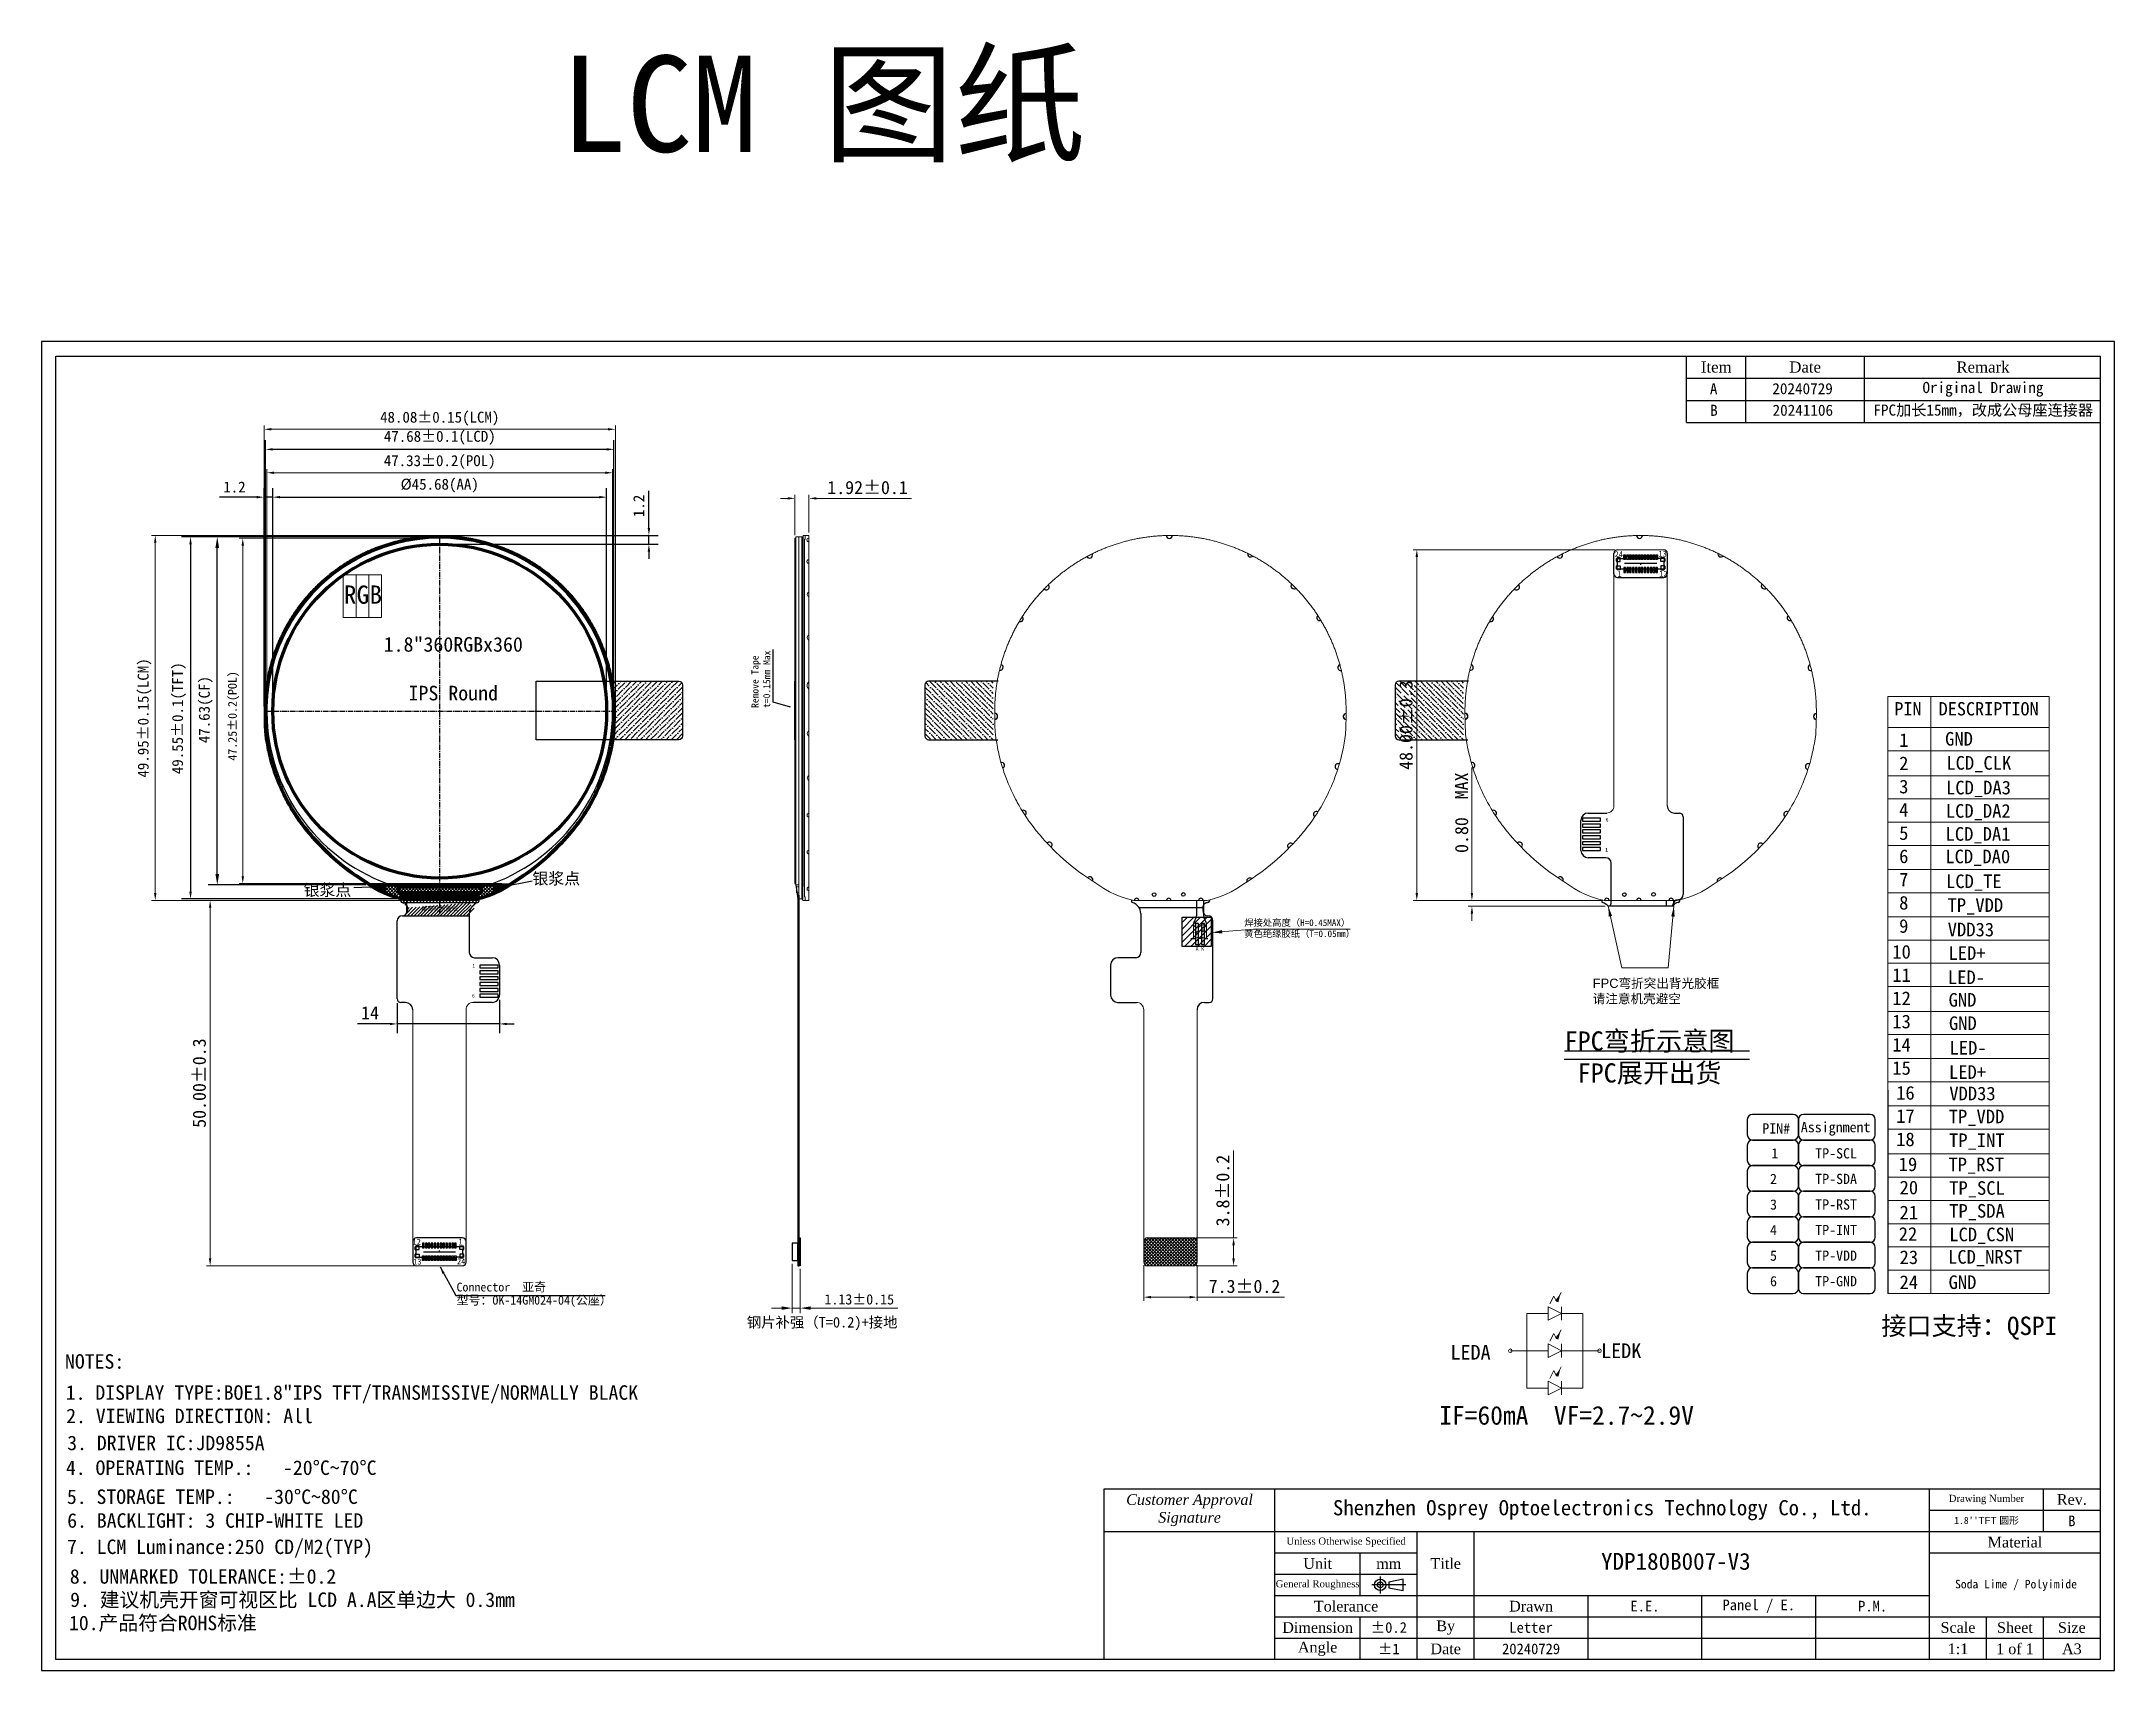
# Model space of a CAD drawing. Header units: millimetres. Extents: x 661 to 1565, y 210 to 444.
# Drawn here: x 964.7 to 1248.4, y 221.2 to 444.2 of the extents above; entities that cross this region are included whole.
import ezdxf

# ---------------------------------------------------------------- set-up
doc = ezdxf.new("R2010")
doc.units = ezdxf.units.MM
doc.linetypes.add('CENTER', pattern=[50.8, 31.75, -6.35, 6.35, -6.35])
doc.linetypes.add('CENTER2', pattern=[1.125, 0.75, -0.125, 0.125, -0.125])
for name, color, linetype in [('', 7, 'Continuous'), ('dim', 3, 'Continuous'), ('dimension', 3, 'Continuous'), ('FPC', 33, 'Continuous'), ('FPC-LED', 30, 'Continuous'), ('FRAME', 154, 'Continuous'), ('Index', 7, 'Continuous'), ('M2', 4, 'Continuous'), ('图框', 7, 'Continuous'), ('标注', 3, 'Continuous'), ('露铜', 4, 'Continuous')]:
    doc.layers.add(name, color=color, linetype=linetype)
for name, color, linetype, lineweight in [('04.尺寸標註', 6, 'Continuous', 0), ('3 BLU-FPCA', 2, 'Continuous', 5), ('DIM1', 7, 'Continuous', 13), ('DIM（标注）', 3, 'Continuous', 15), ('GATE.drawing', 3, 'Continuous', 100), ('LAYOUT.drawing', 140, 'Continuous', 100), ('LCD_MAIN', 2, 'Continuous', 9), ('OUTLINE.drawing', 190, 'Continuous', 100)]:
    doc.layers.add(name, color=color, linetype=linetype, lineweight=lineweight)
doc.styles.get("Standard").update_dxf_attribs({"font": 'txt', "bigfont": 'gbcbig.shx'})
doc.styles.add('宋体', font='')
doc.styles.add('工程', font='gbenor.shx', dxfattribs={"width": 1.25, "bigfont": 'gbcbig.shx'})
doc.styles.get('宋体').set_extended_font_data('SimSun')
doc.dimstyles.new('0.7', dxfattribs={"dimscale": 0.7, "dimtxt": 2, "dimasz": 2, "dimexe": 1, "dimexo": 0.625, "dimtad": 1, "dimdsep": 46, "dimtxsty": '宋体', "dimcen": 0, "dimadec": 0, "dimazin": 0, "dimtfac": 1, "dimtmove": 0, "dimatfit": 0, "dimfxl": 0, "dimlwd": 15, "dimlwe": 15, "dimarcsym": 0})
doc.dimstyles.new('ISO-25$7', dxfattribs={"dimscale": 0.5, "dimtxt": 2.5, "dimasz": 2, "dimexe": 0.65, "dimexo": 0, "dimtad": 0, "dimdsep": 46, "dimtxsty": 'Standard', "dimcen": 1.6, "dimclrd": 256, "dimclre": 73, "dimazin": 0, "dimtfac": 1, "dimtofl": 0, "dimtmove": 0, "dimatfit": 0, "dimfxl": 0, "dimtolj": 1, "dimlwd": -1, "dimlwe": 9, "dimarcsym": 0})
doc.dimstyles.get("Standard").update_dxf_attribs({"dimtxt": 0.18, "dimasz": 0.18, "dimexe": 0.18, "dimexo": 0.0625, "dimgap": 0.09, "dimtad": 0, "dimzin": 0, "dimdsep": 46, "dimtxsty": 'Standard', "dimcen": 0, "dimadec": 0, "dimazin": 0, "dimtfac": 1, "dimtofl": 0, "dimtmove": 0, "dimatfit": 3, "dimfxl": 0, "dimtolj": 1, "dimtzin": 0, "dimarcsym": 0})
doc.dimstyles.new('标准', dxfattribs={"dimtxt": 2, "dimasz": 1.8, "dimexe": 0.5, "dimexo": 0.4, "dimgap": 0.1, "dimtad": 1, "dimzin": 1, "dimdsep": 46, "dimtxsty": '工程', "dimblk": 'CLOSEDBLANK', "dimcen": 0.09, "dimclrd": 3, "dimclre": 3, "dimclrt": 3, "dimadec": 0, "dimazin": 0, "dimtfac": 1, "dimtofl": 0, "dimtmove": 0, "dimatfit": 3, "dimldrblk": 'CLOSEDBLANK', "dimfxl": 0, "dimtolj": 1, "dimlwd": 0, "dimlwe": 0, "dimarcsym": 0})
doc.dimstyles.new('标注', dxfattribs={"dimtxt": 1.2, "dimasz": 1, "dimexe": 0, "dimexo": 1, "dimgap": 0.2, "dimtad": 0, "dimrnd": 0.0005, "dimzin": 9, "dimdsep": 46, "dimtxsty": 'Standard', "dimcen": 0, "dimclrd": 3, "dimclre": 3, "dimclrt": 3, "dimadec": 0, "dimazin": 0, "dimtfac": 1, "dimtmove": 0, "dimatfit": 3, "dimfxl": 0, "dimlwd": -1, "dimlwe": -1, "dimarcsym": 0})

msp = doc.modelspace()

# ---------------------------------------------------------------- texts
at = {"style": '宋体'}
msp.add_text('LCM 图纸', height=13.17152, dxfattribs=at).set_placement((1035.8526, 429.0995))
at = {"color": 0, "linetype": 'Continuous', "lineweight": 0, "style": '宋体'}
for s, height, p in [('PIN', 1.82844, (1218.2737, 351.9495)), ('DESCRIPTION', 1.828441, (1224.346, 351.9495)), ('1', 1.8647, (1218.9402, 347.6501)), ('GND', 1.86472, (1225.2306, 347.8242)), ('2', 1.8647, (1218.9402, 344.4691)), ('LCD_CLK', 1.86472, (1225.3997, 344.5306)), ('3', 1.8647, (1218.9402, 341.2882)), ('LCD_DA3', 1.86472, (1225.3566, 341.1503)), ('4', 1.8647, (1218.9402, 338.1072)), ('LCD_DA2', 1.86472, (1225.3269, 337.9604)), ('5', 1.8647, (1218.9402, 334.9262)), ('LCD_DA1', 1.86472, (1225.2964, 334.8018)), ('6', 1.8647, (1218.9402, 331.7452)), ('LCD_DA0', 1.86472, (1225.2604, 331.7199)), ('7', 1.8647, (1218.9402, 328.5643)), ('LCD_TE', 1.86472, (1225.3534, 328.3216)), ('8', 1.8647, (1218.9402, 325.3833)), ('TP_VDD', 1.86472, (1225.5631, 325.0603)), ('9', 1.8647, (1218.9402, 322.2023)), ('VDD33', 1.86472, (1225.5874, 321.7154)), ('10', 1.86472, (1218.0037, 318.6704)), ('LED+', 1.86472, (1225.6934, 318.4997)), ('11', 1.86472, (1218.0037, 315.4894)), ('LED-', 1.86472, (1225.6155, 315.1834)), ('12', 1.86472, (1218.0037, 312.3084)), ('GND', 1.86472, (1225.7058, 312.0907)), ('13', 1.86472, (1218.0037, 309.1275)), ('GND', 1.86472, (1225.7528, 308.8981)), ('14', 1.86472, (1218.0037, 305.9465)), ('LED-', 1.86472, (1225.8362, 305.5298)), ('15', 1.86472, (1218.0037, 302.7655)), ('LED+', 1.86472, (1225.7583, 302.2136)), ('16', 1.86472, (1218.5291, 299.3644)), ('VDD33', 1.86472, (1225.8036, 299.2728)), ('17', 1.86472, (1218.5291, 296.1834)), ('TP_VDD', 1.86472, (1225.7231, 296.1253)), ('18', 1.86472, (1218.5291, 293.0024)), ('TP_INT', 1.86472, (1225.7639, 292.8756)), ('19', 1.86472, (1218.8803, 289.5875)), ('TP_RST', 1.86472, (1225.6847, 289.5702)), ('20', 1.86472, (1218.9974, 286.4065)), ('TP_SCL', 1.86472, (1225.7869, 286.3364)), ('21', 1.86472, (1218.9974, 282.9916)), ('TP_SDA', 1.86472, (1225.7869, 283.211)), ('22', 1.86472, (1218.8803, 280.0446)), ('23', 1.86472, (1218.9974, 276.8636)), ('24', 1.86472, (1218.9974, 273.4487)), ('GND', 1.86472, (1225.7052, 273.4487))]:
    msp.add_text(s, height=height, dxfattribs=at).set_placement(p)
at = {"color": 7, "lineweight": 5, "style": '宋体'}
for s, p in [('A', (1122.6781, 319.7577)), ('K', (1123.4352, 319.7613))]:
    msp.add_text(s, height=0.5, dxfattribs=at).set_placement(p)
at = {"color": 1, "linetype": 'Continuous', "lineweight": 0, "style": '宋体'}
for s, p in [('LCD_CSN', (1225.8003, 279.9795)), ('LCD_NRST', (1225.6368, 276.9123))]:
    msp.add_text(s, height=1.86472, dxfattribs=at).set_placement(p)
at = {"char_height": 0.8, "width": 0.253537}
for s, insert, attachment_point in [('{\\fSimSun|b0|i0|c134|p2;13}', (1186.0167, 374.477), 1), ('{\\fSimSun|b0|i0|c134|p2;24}', (1180.0127, 374.4265), 1), ('{\\fSimSun|b0|i0|c134|p2;1}', (1180.3906, 371.723), 1), ('{\\fSimSun|b0|i0|c134|p2;12}', (1186.1006, 371.7533), 1), ('{\\fSimSun|b0|i0|c134|p2;12}', (1016.6655, 279.5114), 9), ('{\\fSimSun|b0|i0|c134|p2;1}', (1022.3755, 279.5417), 9), ('{\\fSimSun|b0|i0|c134|p2;13}', (1016.7495, 276.7877), 9), ('{\\fSimSun|b0|i0|c134|p2;24}', (1022.7535, 276.8382), 9)]:
    msp.add_mtext(s, dxfattribs=dict(at, insert=insert, attachment_point=attachment_point))
at = {"color": 7, "ltscale": 0.2, "insert": (1021.0945, 358.3284), "char_height": 2, "attachment_point": 5, "style": '宋体'}
msp.add_mtext_dynamic_manual_height_columns('1.8"360RGBx360\\P \\PIPS Round', width=29.481138, gutter_width=1, heights=[19.7123], dxfattribs=at)
at = {"color": 7, "char_height": 0.5, "width": 0.693696, "rotation": 359.999792, "style": '宋体'}
for s, insert, attachment_point in [('6', (1179.1682, 337.9398), 3), ('1', (1179.1113, 333.825), 3), ('1', (1023.7002, 317.4408), 7), ('6', (1023.6433, 313.326), 7)]:
    msp.add_mtext(s, dxfattribs=dict(at, insert=insert, attachment_point=attachment_point))
at = {"color": 6, "insert": (1016.7027, 325.8044), "char_height": 0.6, "width": 5.11681, "attachment_point": 1, "style": '宋体'}
msp.add_mtext('{\\fSimSun|b0|i0|c134|p54;单面弯折区域}', dxfattribs=at)
at = {"color": 7, "attachment_point": 1, "style": '宋体'}
for s, insert, char_height, width in [('{\\fSimHei|b0|i0|c134|p49;PIN#}', (1200.209, 296.1263), 1.4, 21.161875), ('{\\fSimHei|b0|i0|c134|p49;Assignment}', (1205.488, 296.302), 1.4, 21.161875), ('{\\fSimHei|b0|i0|c134|p49;1}', (1201.4408, 292.7162), 1.4, 21.161875), ('{\\fSimHei|b0|i0|c134|p49;TP-SCL}', (1207.4562, 292.7162), 1.4, 21.161875), ('{\\fSimHei|b0|i0|c134|p49;2}', (1201.2731, 289.2162), 1.4, 21.161875), ('{\\fSimHei|b0|i0|c134|p49;TP-SDA}', (1207.4562, 289.2162), 1.4, 21.161875), ('{\\fSimHei|b0|i0|c134|p49;3}', (1201.2731, 285.7162), 1.4, 21.161875), ('{\\fSimHei|b0|i0|c134|p49;TP-RST}', (1207.4562, 285.7162), 1.4, 21.161875), ('{\\fSimHei|b0|i0|c134|p49;4}', (1201.2731, 282.2162), 1.4, 21.161875), ('{\\fSimHei|b0|i0|c134|p49;TP-INT}', (1207.4562, 282.2162), 1.4, 21.161875), ('{\\fSimHei|b0|i0|c134|p49;5}', (1201.2731, 278.7162), 1.4, 21.161875), ('{\\fSimHei|b0|i0|c134|p49;TP-VDD}', (1207.4562, 278.7162), 1.4, 21.161875), ('{\\fSimHei|b0|i0|c134|p49;6}', (1201.2731, 275.2162), 1.4, 21.161875), ('{\\fSimHei|b0|i0|c134|p49;TP-GND}', (1207.4562, 275.2162), 1.4, 21.161875), ('{\\fSimSun|b0|i0|c134|p54;\\H1.329x;接口支持：\\fSimSun|b0|i0|c0|p54;QSPI}', (1216.5039, 269.6638), 1.896219, 26.381025), ('3. DRIVER IC:JD9855A', (968.2717, 253.3703), 1.984832, 53.412773)]:
    msp.add_mtext(s, dxfattribs=dict(at, insert=insert, char_height=char_height, width=width))
at = {"layer": 'dim', "color": 7, "attachment_point": 1, "style": '宋体'}
for s, insert, char_height, width in [('焊接处高度（H=0.45MAX）\\P黄色绝缘胶纸（T=0.05mm）', (1129.3234, 324.0468), 0.910792, 15.604203), ('{\\fArial|b0|i0|c0|p32;FPC}弯折突出背光胶框\\P请注意机壳避空', (1177.0117, 315.9234), 1.263436, 35.378344), ('钢片补强（T=0.2)+接地', (1061.2676, 269.6153), 1.44, 24.405155)]:
    msp.add_mtext(s, dxfattribs=dict(at, insert=insert, char_height=char_height, width=width))
at = {"layer": 'dimension', "color": 7, "insert": (1178.1505, 237.3288), "char_height": 2.314434, "width": 256.174869, "attachment_point": 1, "style": '宋体'}
msp.add_mtext('YDP180B007-V3', dxfattribs=at)
at = {"layer": 'DIM（标注）', "color": 1, "style": '宋体'}
msp.add_text('IF=60mA  VF=2.7~2.9V ', height=2.560871, dxfattribs=at).set_placement((1156.0148, 254.8722))
at = {"layer": 'FPC', "color": 6, "char_height": 1.59627, "width": 6.954523, "style": '宋体'}
for insert, attachment_point in [((1007.144, 328.8598), 3), ((1031.9224, 330.4309), 1)]:
    msp.add_mtext('银浆点', dxfattribs=dict(at, insert=insert, attachment_point=attachment_point))
at = {"layer": 'FRAME', "color": 7, "attachment_point": 5, "style": '宋体'}
for s, insert, char_height in [('{\\fTimes New Roman|b0|i0|c0|p18;Item}', (1193.9133, 399.6329), 1.52064), ('{\\fTimes New Roman|b0|i0|c0|p18;Date}', (1206.0784, 399.6329), 1.52064), ('{\\fTimes New Roman|b0|i0|c0|p18;Remark}', (1230.4087, 399.6329), 1.52064), ('A', (1193.56, 396.6697), 1.5206), ('20240729', (1205.7251, 396.6697), 1.52064), ('Original Drawing', (1230.4087, 396.5916), 1.52064), ('{\\fTimes New Roman|b0|i1|c0|p18;Customer Approval\\PSignature}', (1121.8427, 243.1671), 1.460423), ('\\pxqj;{\\H0.83333x;Shenzhen Osprey Optoelectronics Technology Co., Ltd.}', (1178.3124, 243.1671), 2.5), ('{\\fTimes New Roman|b0|i0|c0|p18;Drawing Number}', (1230.8876, 244.6275), 0.973615), ('{\\fTimes New Roman|b0|i0|c0|p18;Rev.}', (1242.571, 244.6275), 1.460423), ("1.8''{\\fArial|b0|i0|c0|p32;TFT }圆形", (1230.8876, 241.7067), 0.973615), ('{\\fTimes New Roman|b0|i0|c0|p18;Unless Otherwise Specified}', (1143.2622, 238.7858), 0.973615), ('{\\fTimes New Roman|b0|i0|c0|p18;Material}', (1234.782, 238.7858), 1.460423), ('{\\fTimes New Roman|b0|i0|c0|p18;Unit}', (1139.3678, 235.865), 1.460423), ('{\\fTimes New Roman|b0|i0|c0|p18;mm}', (1149.1039, 235.865), 1.460423), ('{\\fTimes New Roman|b0|i0|c0|p18;Title}', (1156.8928, 235.865), 1.460423), ('{\\fTimes New Roman|b0|i0|c0|p18;General Roughness}', (1139.3678, 232.9441), 0.973615), ('Soda Lime / Polyimide', (1234.9309, 232.8825), 1.168338), ('{\\fTimes New Roman|b0|i0|c0|p18;Tolerance}', (1143.2622, 230.0233), 1.460423), ('{\\fTimes New Roman|b0|i0|c0|p18;Drawn}', (1168.5762, 230.0233), 1.460423), ('E.E.', (1184.1541, 230.0233), 1.46042), ('Panel / E.', (1199.7319, 230.0233), 1.46042), ('P.M.', (1215.3097, 230.0233), 1.46042), ('{\\fTimes New Roman|b0|i0|c0|p18;Dimension}', (1139.3678, 227.1024), 1.460423), ('%%P0.2', (1149.1039, 227.1024), 1.46042), ('{\\fTimes New Roman|b0|i0|c0|p18;By}', (1156.8928, 227.1024), 1.460423), ('Letter', (1168.5762, 227.1024), 1.46042), ('{\\fTimes New Roman|b0|i0|c0|p18;Scale}', (1226.9931, 227.1024), 1.460423), ('{\\fTimes New Roman|b0|i0|c0|p18;Sheet}', (1234.782, 227.1024), 1.460423), ('{\\fTimes New Roman|b0|i0|c0|p18;Size}', (1242.571, 227.1024), 1.460423), ('{\\fTimes New Roman|b0|i0|c0|p18;Angle}', (1139.3678, 224.1816), 1.460423), ('%%p1', (1149.1039, 224.1816), 1.46042), ('{\\fTimes New Roman|b0|i0|c0|p18;Date}', (1156.8928, 224.1816), 1.460423), ('20240729', (1168.5762, 224.1816), 1.46042), ('{\\fTimes New Roman|b0|i0|c0|p18;1:1}', (1226.9931, 224.1816), 1.460423), ('{\\fTimes New Roman|b0|i0|c0|p18;1 of 1}', (1234.782, 224.1816), 1.460423), ('{\\fTimes New Roman|b0|i0|c0|p18;A3}', (1242.571, 224.1816), 1.460423)]:
    msp.add_mtext(s, dxfattribs=dict(at, insert=insert, char_height=char_height))
at = {"layer": 'FRAME', "color": 1, "attachment_point": 5, "style": '宋体'}
for s, insert, char_height in [('B', (1193.5932, 393.7209), 1.5206), ('20241106', (1205.7583, 393.7209), 1.52064), ('FPC加长15mm，改成公母座连接器', (1230.4419, 393.6429), 1.52064), ('B', (1242.571, 241.7067), 1.4604)]:
    msp.add_mtext(s, dxfattribs=dict(at, insert=insert, char_height=char_height))
at = {"layer": 'Index', "insert": (1063.189, 352.9885), "char_height": 0.96, "attachment_point": 4, "rotation": 90, "style": '宋体'}
msp.add_mtext('Remove Tape\\Pt=0.15mm Max', dxfattribs=at)
at = {"layer": 'LCD_MAIN', "color": 1, "linetype": 'ByBlock', "insert": (1006.1271, 369.7445), "char_height": 2.5, "width": 1.741959, "attachment_point": 1, "style": '宋体'}
msp.add_mtext('R', dxfattribs=at)
at = {"layer": 'LCD_MAIN', "color": 3, "linetype": 'ByBlock', "insert": (1007.8725, 369.7445), "char_height": 2.5, "width": 1.741959, "attachment_point": 1, "style": '宋体'}
msp.add_mtext('G', dxfattribs=at)
at = {"layer": 'LCD_MAIN', "color": 5, "linetype": 'ByBlock', "insert": (1009.6451, 369.7445), "char_height": 2.5, "width": 1.741959, "attachment_point": 1, "style": '宋体'}
msp.add_mtext('B', dxfattribs=at)
at = {"layer": '图框', "style": '宋体'}
for s, height, p in [('NOTES:', 1.98483, (967.9696, 262.5404)), ('1. DISPLAY TYPE:BOE1.8"IPS TFT/TRANSMISSIVE/NORMALLY BLACK', 1.984832, (968.0735, 258.2811)), ('2. VIEWING DIRECTION: All', 1.984832, (968.1335, 255.086)), ('4. OPERATING TEMP.:   -20%%DC~70%%DC', 1.984832, (968.0934, 247.9956)), ('5. STORAGE TEMP.:   -30%%DC~80%%DC', 1.984832, (968.2263, 244.0239)), ('6. BACKLIGHT: 3 CHIP-WHITE LED', 1.984832, (968.2703, 240.7685)), ('7. LCM Luminance:250 CD/M2(TYP)', 1.984832, (968.2489, 237.1717)), ('8. UNMARKED TOLERANCE:%%P0.2', 1.984832, (968.6281, 233.1125)), ('9. 建议机壳开窗可视区比 LCD A.A区单边大 0.3mm', 1.984832, (968.673, 229.9257))]:
    msp.add_text(s, height=height, dxfattribs=at).set_placement(p)
at = {"layer": '图框', "color": 7, "lineweight": 5, "style": '宋体'}
msp.add_text('LEDA', height=2.01769, dxfattribs=at).set_placement((1157.5513, 263.7746))
at = {"layer": '图框', "color": 7, "style": '宋体'}
msp.add_text('LEDK', height=2.01769, dxfattribs=at).set_placement((1178.1669, 263.9845))
at = {"layer": '图框', "insert": (968.5112, 228.7326), "char_height": 1.984832, "width": 53.412773, "attachment_point": 1, "style": '宋体'}
msp.add_mtext('10.产品符合ROHS标准', dxfattribs=at)
at = {"layer": '标注', "color": 7, "insert": (1173.159, 301.4097), "char_height": 2.625006, "width": 36.929375, "attachment_point": 7, "style": '宋体'}
msp.add_mtext('{\\fSimSun|b0|i0|c134|p2;FPC弯折示意图\\P FPC展开出货}', dxfattribs=at)
at = {"layer": '露铜', "color": 7, "lineweight": 0, "insert": (1021.5386, 274.3108), "char_height": 1.049951, "width": 27.876507, "attachment_point": 1, "line_spacing_factor": 0.9}
msp.add_mtext('{\\fSimSun|b0|i0|c134|p2;\\H1.143x;Connector  亚奇\\P型号：OK-14GM024-04(公座）\\Ftxt|c134;\\H0.875x;\\C1; }', dxfattribs=at)

# ---------------------------------------------------------------- blocks, each defined once
blk = doc.blocks.new('*D128')
at = {"color": 7, "lineweight": 0, "transparency": 16777216}
for p, q in [((995.2, 352.95), (995.2, 391.62)), ((1043.28, 352.95), (1043.28, 391.62)), ((996.2, 391.12), (1042.28, 391.12))]:
    blk.add_line(p, q, dxfattribs=at)
at = {"color": 7, "transparency": 16777216}
for points in [[(996.2, 391.29), (996.2, 390.96), (995.2, 391.12)], [(1042.28, 391.29), (1042.28, 390.96), (1043.28, 391.12)]]:
    blk.add_solid(points, dxfattribs=at)
at = {"layer": 'Defpoints', "color": 0, "transparency": 16777216}
for p in [(1043.28, 391.12), (995.2, 352.55), (1043.28, 352.55)]:
    blk.add_point(p, dxfattribs=at)
at = {"color": 7, "transparency": 16777216, "insert": (1019.24, 392.58), "char_height": 1.5, "attachment_point": 5, "style": '宋体'}
blk.add_mtext('\\A1;48.08%%P0.15(LCM)', dxfattribs=at)
blk = doc.blocks.new('_ClosedBlank')
at = {"color": 0, "linetype": 'ByBlock', "lineweight": -2}
for p, q in [((-1, 0.17), (0, 0)), ((-1, 0.17), (-1, -0.17)), ((0, 0), (-1, -0.17))]:
    blk.add_line(p, q, dxfattribs=at)
blk = doc.blocks.new('*D129')
at = {"color": 7, "lineweight": 0, "transparency": 16777216}
for p, q in [((1018.84, 376.59), (979.82, 376.59)), ((980.32, 375.59), (980.32, 327.63)), ((1013.83, 326.63), (979.82, 326.63))]:
    blk.add_line(p, q, dxfattribs=at)
at = {"color": 7, "transparency": 16777216}
for points in [[(980.15, 375.59), (980.48, 375.59), (980.32, 376.59)], [(980.15, 327.63), (980.48, 327.63), (980.32, 326.63)]]:
    blk.add_solid(points, dxfattribs=at)
at = {"layer": 'Defpoints', "color": 0, "transparency": 16777216}
for p in [(1019.24, 376.59), (980.32, 326.63), (1014.23, 326.63)]:
    blk.add_point(p, dxfattribs=at)
at = {"color": 7, "transparency": 16777216, "insert": (978.86, 351.61), "char_height": 1.5, "attachment_point": 5, "rotation": 90, "style": '宋体'}
blk.add_mtext('\\A1;49.95%%P0.15(LCM)', dxfattribs=at)
blk = doc.blocks.new('*D130')
at = {"color": 7, "lineweight": 0, "transparency": 16777216}
for p, q in [((1066.85, 381.67), (1065.85, 381.67)), ((1067.85, 376.61), (1067.85, 382.17)), ((1069.77, 376.99), (1069.77, 382.17)), ((1070.77, 381.67), (1083.8, 381.67))]:
    blk.add_line(p, q, dxfattribs=at)
at = {"color": 7, "transparency": 16777216}
for points in [[(1066.85, 381.83), (1066.85, 381.5), (1067.85, 381.67)], [(1070.77, 381.83), (1070.77, 381.5), (1069.77, 381.67)]]:
    blk.add_solid(points, dxfattribs=at)
at = {"layer": 'Defpoints', "color": 0, "transparency": 16777216}
for p in [(1069.77, 381.67), (1067.85, 376.21), (1069.77, 376.59)]:
    blk.add_point(p, dxfattribs=at)
at = {"color": 7, "transparency": 16777216, "insert": (1077.78, 383.14), "char_height": 1.5, "attachment_point": 5, "style": '宋体'}
blk.add_mtext('\\A1;{\\H1.2x;1.92%%P0.1}', dxfattribs=at)
blk = doc.blocks.new('f')
h = blk.add_hatch()
h.set_pattern_fill('ANSI31', color=2, scale=0.2, style=0)
h.set_pattern_definition([(45, (236.8483, 0), (-0.4490128, 0.4490128), [])])
h.paths.add_polyline_path([(485.95, 191.79), (481.95, 191.79), (481.95, 187.79), (485.95, 187.79)])
at = {"color": 2}
for p, q in [((481.95, 191.79), (485.95, 191.79)), ((481.95, 187.79), (481.95, 191.79)), ((485.95, 191.79), (485.95, 187.79)), ((485.95, 187.79), (481.95, 187.79))]:
    blk.add_line(p, q, dxfattribs=at)
blk = doc.blocks.new('*D131')
at = {"color": 7, "lineweight": 0, "transparency": 16777216}
for p, q in [((1013.83, 326.63), (987.32, 326.63)), ((987.82, 325.63), (987.82, 277.63)), ((1015.7, 276.63), (987.32, 276.63))]:
    blk.add_line(p, q, dxfattribs=at)
at = {"color": 7, "transparency": 16777216}
for points in [[(987.66, 325.63), (987.99, 325.63), (987.82, 326.63)], [(987.66, 277.63), (987.99, 277.63), (987.82, 276.63)]]:
    blk.add_solid(points, dxfattribs=at)
at = {"layer": 'Defpoints', "color": 0, "transparency": 16777216}
for p in [(1014.23, 326.63), (987.82, 276.63), (1016.1, 276.63)]:
    blk.add_point(p, dxfattribs=at)
at = {"color": 7, "transparency": 16777216, "insert": (986.35, 301.63), "char_height": 1.5, "attachment_point": 5, "rotation": 90, "style": '宋体'}
blk.add_mtext('\\A1;{\\H1.2x;50.00%%P0.3}', dxfattribs=at)
blk = doc.blocks.new('*D132')
at = {"color": 7, "lineweight": 0, "transparency": 16777216}
for p, q in [((995.58, 352.94), (995.58, 385.67)), ((996.58, 385.17), (1041.9, 385.17)), ((1042.9, 352.95), (1042.9, 385.67))]:
    blk.add_line(p, q, dxfattribs=at)
at = {"color": 7, "transparency": 16777216}
for points in [[(996.58, 385.34), (996.58, 385.01), (995.58, 385.17)], [(1041.9, 385.34), (1041.9, 385.01), (1042.9, 385.17)]]:
    blk.add_solid(points, dxfattribs=at)
at = {"layer": 'Defpoints', "color": 0, "transparency": 16777216}
for p in [(1042.9, 385.17), (995.58, 352.54), (1042.9, 352.55)]:
    blk.add_point(p, dxfattribs=at)
at = {"color": 7, "transparency": 16777216, "insert": (1019.24, 386.63), "char_height": 1.5, "attachment_point": 5, "style": '宋体'}
blk.add_mtext('\\A1;47.33%%P0.2(POL)', dxfattribs=at)
blk = doc.blocks.new('*D133')
at = {"color": 7, "lineweight": 0, "transparency": 16777216}
for p, q in [((1018.84, 376.21), (991.79, 376.21)), ((992.29, 375.21), (992.29, 329.95)), ((1011.61, 328.95), (991.79, 328.95))]:
    blk.add_line(p, q, dxfattribs=at)
at = {"color": 7, "transparency": 16777216}
for points in [[(992.13, 375.21), (992.46, 375.21), (992.29, 376.21)], [(992.13, 329.95), (992.46, 329.95), (992.29, 328.95)]]:
    blk.add_solid(points, dxfattribs=at)
at = {"layer": 'Defpoints', "color": 0, "transparency": 16777216}
for p in [(1019.24, 376.21), (992.29, 328.95), (1012.01, 328.95)]:
    blk.add_point(p, dxfattribs=at)
at = {"color": 7, "transparency": 16777216, "insert": (991.03, 351.89), "char_height": 1.2, "attachment_point": 5, "rotation": 90, "style": '宋体'}
blk.add_mtext('\\A1;47.25%%P0.2(POL)', dxfattribs=at)
blk = doc.blocks.new('*D134')
at = {"layer": '04.尺寸標註', "color": 7, "lineweight": -2, "transparency": 16777216}
for p, q in [((996.4, 353.17), (996.4, 383.08)), ((1042.08, 353.17), (1042.08, 383.08)), ((997.4, 381.83), (1041.08, 381.83))]:
    blk.add_line(p, q, dxfattribs=at)
at = {"layer": '04.尺寸標註', "color": 7, "transparency": 16777216}
for points in [[(997.4, 382), (997.4, 381.67), (996.4, 381.83)], [(1041.08, 382), (1041.08, 381.67), (1042.08, 381.83)]]:
    blk.add_solid(points, dxfattribs=at)
at = {"layer": 'Defpoints', "color": 0, "transparency": 16777216}
for p in [(1042.08, 381.83), (996.4, 352.55), (1042.08, 352.55)]:
    blk.add_point(p, dxfattribs=at)
at = {"layer": '04.尺寸標註', "color": 7, "transparency": 16777216, "insert": (1019.24, 383.41), "char_height": 1.5, "attachment_point": 5, "style": '宋体'}
blk.add_mtext('%%C45.68(AA)', dxfattribs=at)
blk = doc.blocks.new('*D135')
at = {"layer": '04.尺寸標註', "color": 7, "lineweight": -2, "transparency": 16777216}
for p, q in [((995.4, 353.17), (995.4, 389.63)), ((1043.08, 353.17), (1043.08, 389.63)), ((996.4, 388.38), (1042.08, 388.38))]:
    blk.add_line(p, q, dxfattribs=at)
at = {"layer": '04.尺寸標註', "color": 7, "transparency": 16777216}
for points in [[(996.4, 388.54), (996.4, 388.21), (995.4, 388.38)], [(1042.08, 388.54), (1042.08, 388.21), (1043.08, 388.38)]]:
    blk.add_solid(points, dxfattribs=at)
at = {"layer": 'Defpoints', "color": 0, "transparency": 16777216}
for p in [(1043.08, 388.38), (995.4, 352.54), (1043.08, 352.55)]:
    blk.add_point(p, dxfattribs=at)
at = {"layer": '04.尺寸標註', "color": 7, "transparency": 16777216, "insert": (1019.25, 389.96), "char_height": 1.5, "attachment_point": 5, "style": '宋体'}
blk.add_mtext('47.68%%P0.1(LCD)', dxfattribs=at)
blk = doc.blocks.new('*D136')
at = {"layer": '04.尺寸標註', "color": 7, "lineweight": -2, "transparency": 16777216}
for p, q in [((1018.62, 376.39), (983.9, 376.39)), ((985.15, 375.39), (985.15, 327.83)), ((1013.63, 326.83), (983.9, 326.83))]:
    blk.add_line(p, q, dxfattribs=at)
at = {"layer": '04.尺寸標註', "color": 7, "transparency": 16777216}
for points in [[(984.98, 375.39), (985.31, 375.39), (985.15, 376.39)], [(984.98, 327.83), (985.31, 327.83), (985.15, 326.83)]]:
    blk.add_solid(points, dxfattribs=at)
at = {"layer": 'Defpoints', "color": 0, "transparency": 16777216}
for p in [(1019.24, 376.39), (985.15, 326.83), (1014.25, 326.83)]:
    blk.add_point(p, dxfattribs=at)
at = {"layer": '04.尺寸標註', "color": 7, "transparency": 16777216, "insert": (983.56, 351.57), "char_height": 1.5, "attachment_point": 5, "rotation": 90, "style": '宋体'}
blk.add_mtext('49.55%%P0.1(TFT)', dxfattribs=at)
blk = doc.blocks.new('*D137')
at = {"layer": '04.尺寸標註', "color": 7, "lineweight": -2, "transparency": 16777216}
for p, q in [((1018.62, 376.39), (987.55, 376.39)), ((988.8, 330.25), (988.8, 374.89)), ((1009.13, 328.75), (987.55, 328.75))]:
    blk.add_line(p, q, dxfattribs=at)
at = {"layer": '04.尺寸標註', "color": 7, "transparency": 16777216}
for points in [[(988.55, 374.89), (989.05, 374.89), (988.8, 376.39)], [(988.55, 330.25), (989.05, 330.25), (988.8, 328.75)]]:
    blk.add_solid(points, dxfattribs=at)
at = {"layer": 'Defpoints', "color": 0, "transparency": 16777216}
for p in [(988.8, 376.39), (1019.24, 376.39), (1009.75, 328.75)]:
    blk.add_point(p, dxfattribs=at)
at = {"layer": '04.尺寸標註', "color": 7, "transparency": 16777216, "insert": (987.22, 352.75), "char_height": 1.5, "attachment_point": 5, "rotation": 90, "style": '宋体'}
blk.add_mtext('47.63(CF)', dxfattribs=at)
blk = doc.blocks.new('*D138')
at = {"layer": '04.尺寸標註', "color": 7, "lineweight": -2, "transparency": 16777216}
for p, q in [((995.2, 353.17), (995.2, 383.08)), ((996.4, 353.17), (996.4, 383.08)), ((994.2, 381.83), (989.11, 381.83)), ((996.4, 381.83), (995.2, 381.83)), ((997.4, 381.83), (998.4, 381.83))]:
    blk.add_line(p, q, dxfattribs=at)
at = {"layer": '04.尺寸標註', "color": 7, "transparency": 16777216}
for points in [[(994.2, 382), (994.2, 381.67), (995.2, 381.83)], [(997.4, 382), (997.4, 381.67), (996.4, 381.83)]]:
    blk.add_solid(points, dxfattribs=at)
at = {"layer": 'Defpoints', "color": 0, "transparency": 16777216}
for p in [(995.2, 381.83), (995.2, 352.55), (996.4, 352.54)]:
    blk.add_point(p, dxfattribs=at)
at = {"layer": '04.尺寸標註', "color": 7, "transparency": 16777216, "insert": (991.15, 383.21), "char_height": 1.5, "attachment_point": 5, "style": '宋体'}
blk.add_mtext('1.2', dxfattribs=at)
blk = doc.blocks.new('*D139')
at = {"layer": '04.尺寸標註', "color": 7, "lineweight": -2, "transparency": 16777216}
for p, q in [((1047.86, 377.59), (1047.86, 382.68)), ((1019.87, 376.59), (1049.11, 376.59)), ((1019.87, 375.39), (1049.11, 375.39)), ((1047.86, 375.39), (1047.86, 376.59)), ((1047.86, 374.39), (1047.86, 373.39))]:
    blk.add_line(p, q, dxfattribs=at)
at = {"layer": '04.尺寸標註', "color": 7, "transparency": 16777216}
for points in [[(1047.7, 377.59), (1048.03, 377.59), (1047.86, 376.59)], [(1047.7, 374.39), (1048.03, 374.39), (1047.86, 375.39)]]:
    blk.add_solid(points, dxfattribs=at)
at = {"layer": 'Defpoints', "color": 0, "transparency": 16777216}
for p in [(1019.24, 376.59), (1019.24, 375.39), (1047.86, 376.59)]:
    blk.add_point(p, dxfattribs=at)
at = {"layer": '04.尺寸標註', "color": 7, "transparency": 16777216, "insert": (1046.49, 380.63), "char_height": 1.5, "attachment_point": 5, "rotation": 90, "style": '宋体'}
blk.add_mtext('1.2', dxfattribs=at)
blk = doc.blocks.new('fpc_mark')
at = {"layer": 'GATE.drawing', "color": 3, "linetype": 'Continuous', "lineweight": 100}
blk.add_lwpolyline([(0.20138, 0.2459), (0.30138, 0.2459), (0.30138, 0.1459), (0.50138, 0.1459), (0.50138, 0.0459), (0.30138, 0.0459), (0.30138, -0.0541), (0.20138, -0.0541), (0.20138, 0.0459), (0.00138, 0.0459), (0.00138, 0.1459), (0.20138, 0.1459)], close=True, dxfattribs=at)
blk = doc.blocks.new('*D124')
at = {"layer": '04.尺寸標註', "color": 7, "lineweight": -2, "transparency": 16777216}
for p, q in [((1013.42, 312.55), (1013.42, 308.48)), ((1027.42, 313.05), (1027.42, 308.48)), ((1012.42, 309.73), (1007.98, 309.73)), ((1027.42, 309.73), (1013.42, 309.73)), ((1028.42, 309.73), (1029.42, 309.73))]:
    blk.add_line(p, q, dxfattribs=at)
at = {"layer": '04.尺寸標註', "color": 7, "transparency": 16777216}
for points in [[(1012.42, 309.89), (1012.42, 309.56), (1013.42, 309.73)], [(1028.42, 309.89), (1028.42, 309.56), (1027.42, 309.73)]]:
    blk.add_solid(points, dxfattribs=at)
at = {"layer": 'Defpoints', "color": 0, "transparency": 16777216}
for p in [(1013.42, 313.17), (1027.42, 313.67), (1013.42, 309.73)]:
    blk.add_point(p, dxfattribs=at)
at = {"layer": '04.尺寸標註', "color": 7, "transparency": 16777216, "insert": (1009.7, 311.25), "char_height": 1.5, "attachment_point": 5, "style": '宋体'}
blk.add_mtext('{\\H1.2x;14}', dxfattribs=at)
blk = doc.blocks.new('*D125')
at = {"color": 0, "lineweight": 15, "transparency": 16777216}
for p, q in [((1067.45, 276.89), (1067.45, 270.13)), ((1068.58, 276.19), (1068.58, 270.13)), ((1066.05, 270.83), (1064.65, 270.83)), ((1067.45, 270.83), (1068.58, 270.83)), ((1069.98, 270.83), (1081.91, 270.83))]:
    blk.add_line(p, q, dxfattribs=at)
at = {"color": 0, "transparency": 16777216}
for points in [[(1066.05, 271.06), (1066.05, 270.6), (1067.45, 270.83)], [(1069.98, 271.06), (1069.98, 270.6), (1068.58, 270.83)]]:
    blk.add_solid(points, dxfattribs=at)
at = {"layer": 'Defpoints', "color": 0, "transparency": 16777216}
for p in [(1067.45, 277.33), (1068.58, 276.63), (1068.58, 270.83)]:
    blk.add_point(p, dxfattribs=at)
at = {"color": 0, "transparency": 16777216, "insert": (1076.65, 272.02), "char_height": 1.4, "attachment_point": 5, "style": '宋体'}
blk.add_mtext('1.13±0.15', dxfattribs=at)
blk = doc.blocks.new('000')
at = {"layer": 'M2'}
for p, q in [((467.33, -263.26), (467.15, -263.26)), ((467.33, -265.46), (467.33, -261.06)), ((467.33, -264.68), (467.33, -262.06))]:
    blk.add_line(p, q, dxfattribs=at)
for points in [[(466.78, -261.18), (466.78, -260.95), (466.13, -260.95), (466.13, -261.18)], [(467.03, -260.03), (467.03, -260.48), (466.5, -260.48), (466.5, -260.03)], [(467.63, -260.03), (467.63, -260.48), (468.16, -260.48), (468.16, -260.03)], [(467.88, -261.18), (467.88, -260.95), (468.53, -260.95), (468.53, -261.18)], [(466.78, -261.58), (466.78, -261.35), (466.13, -261.35), (466.13, -261.58)], [(466.78, -261.98), (466.78, -261.75), (466.13, -261.75), (466.13, -261.98)], [(466.78, -262.38), (466.78, -262.15), (466.13, -262.15), (466.13, -262.38)], [(466.78, -262.78), (466.78, -262.55), (466.13, -262.55), (466.13, -262.78)], [(466.78, -263.18), (466.78, -262.95), (466.13, -262.95), (466.13, -263.18)], [(466.78, -263.58), (466.78, -263.35), (466.13, -263.35), (466.13, -263.58)], [(466.78, -263.98), (466.78, -263.75), (466.13, -263.75), (466.13, -263.98)], [(467.88, -261.58), (467.88, -261.35), (468.53, -261.35), (468.53, -261.58)], [(467.88, -261.98), (467.88, -261.75), (468.53, -261.75), (468.53, -261.98)], [(467.88, -262.38), (467.88, -262.15), (468.53, -262.15), (468.53, -262.38)], [(467.88, -262.78), (467.88, -262.55), (468.53, -262.55), (468.53, -262.78)], [(467.88, -263.18), (467.88, -262.95), (468.53, -262.95), (468.53, -263.18)], [(467.88, -263.58), (467.88, -263.35), (468.53, -263.35), (468.53, -263.58)], [(467.88, -263.98), (467.88, -263.75), (468.53, -263.75), (468.53, -263.98)], [(466.78, -264.38), (466.78, -264.15), (466.13, -264.15), (466.13, -264.38)], [(466.78, -264.78), (466.78, -264.55), (466.13, -264.55), (466.13, -264.78)], [(466.78, -265.18), (466.78, -264.95), (466.13, -264.95), (466.13, -265.18)], [(466.78, -265.58), (466.78, -265.35), (466.13, -265.35), (466.13, -265.58)], [(467.03, -266.49), (467.03, -266.04), (466.5, -266.04), (466.5, -266.49)], [(467.63, -266.49), (467.63, -266.04), (468.16, -266.04), (468.16, -266.49)], [(467.88, -264.38), (467.88, -264.15), (468.53, -264.15), (468.53, -264.38)], [(467.88, -264.78), (467.88, -264.55), (468.53, -264.55), (468.53, -264.78)], [(467.88, -265.18), (467.88, -264.95), (468.53, -264.95), (468.53, -265.18)], [(467.88, -265.58), (467.88, -265.35), (468.53, -265.35), (468.53, -265.58)]]:
    blk.add_lwpolyline(points, close=True, dxfattribs=at)
blk = doc.blocks.new('*D126')
at = {"color": 7, "lineweight": 0, "transparency": 16777216}
for p, q in [((1115.57, 276.73), (1115.57, 271.83)), ((1122.87, 276.73), (1122.87, 271.83)), ((1116.57, 272.33), (1121.87, 272.33)), ((1122.87, 272.33), (1134.85, 272.33))]:
    blk.add_line(p, q, dxfattribs=at)
at = {"color": 7, "transparency": 16777216}
for points in [[(1116.57, 272.5), (1116.57, 272.16), (1115.57, 272.33)], [(1121.87, 272.5), (1121.87, 272.16), (1122.87, 272.33)]]:
    blk.add_solid(points, dxfattribs=at)
at = {"layer": 'Defpoints', "color": 0, "transparency": 16777216}
for p in [(1115.57, 277.13), (1122.87, 277.13), (1122.87, 272.33)]:
    blk.add_point(p, dxfattribs=at)
at = {"color": 7, "transparency": 16777216, "insert": (1129.36, 273.8), "char_height": 1.3, "attachment_point": 5, "style": '宋体'}
blk.add_mtext('\\A1;{\\H1.3846x;7.3%%P0.2}', dxfattribs=at)
blk = doc.blocks.new('*D127')
at = {"color": 7, "lineweight": 0, "transparency": 16777216}
for p, q in [((1127.87, 280.43), (1127.87, 292.42)), ((1122.77, 280.43), (1128.37, 280.43)), ((1127.87, 277.63), (1127.87, 279.43)), ((1122.77, 276.63), (1128.37, 276.63))]:
    blk.add_line(p, q, dxfattribs=at)
at = {"color": 7, "transparency": 16777216}
for points in [[(1127.7, 279.43), (1128.04, 279.43), (1127.87, 280.43)], [(1127.7, 277.63), (1128.04, 277.63), (1127.87, 276.63)]]:
    blk.add_solid(points, dxfattribs=at)
at = {"layer": 'Defpoints', "color": 0, "transparency": 16777216}
for p in [(1122.37, 280.43), (1127.87, 280.43), (1122.37, 276.63)]:
    blk.add_point(p, dxfattribs=at)
at = {"color": 7, "transparency": 16777216, "insert": (1126.4, 286.92), "char_height": 1.3, "attachment_point": 5, "rotation": 90, "style": '宋体'}
blk.add_mtext('\\A1;{\\H1.3846x;3.8%%P0.2}', dxfattribs=at)
blk = doc.blocks.new('*D159')
at = {"color": 7, "lineweight": 0, "transparency": 16777216}
for p, q in [((1160.48, 327.63), (1160.48, 344.84)), ((1178.16, 326.63), (1159.98, 326.63)), ((1178.73, 325.83), (1159.98, 325.83)), ((1160.48, 324.83), (1160.48, 323.83))]:
    blk.add_line(p, q, dxfattribs=at)
at = {"color": 7, "transparency": 16777216}
for points in [[(1160.32, 327.63), (1160.65, 327.63), (1160.48, 326.63)], [(1160.32, 324.83), (1160.65, 324.83), (1160.48, 325.83)]]:
    blk.add_solid(points, dxfattribs=at)
at = {"layer": 'Defpoints', "color": 0, "transparency": 16777216}
for p in [(1160.48, 326.63), (1178.56, 326.63), (1179.13, 325.83)]:
    blk.add_point(p, dxfattribs=at)
at = {"color": 7, "transparency": 16777216, "insert": (1159.08, 338.64), "char_height": 1.5, "attachment_point": 5, "rotation": 90, "style": '宋体'}
blk.add_mtext('\\A1;{\\H1.2x;0.80  MAX}', dxfattribs=at)
blk = doc.blocks.new('*D160')
at = {"color": 7, "lineweight": 0, "transparency": 16777216}
for p, q in [((1180.02, 374.64), (1152.44, 374.64)), ((1152.94, 327.63), (1152.94, 373.64)), ((1178.16, 326.63), (1152.44, 326.63))]:
    blk.add_line(p, q, dxfattribs=at)
at = {"color": 7, "transparency": 16777216}
for points in [[(1152.77, 373.64), (1153.11, 373.64), (1152.94, 374.64)], [(1152.77, 327.63), (1153.11, 327.63), (1152.94, 326.63)]]:
    blk.add_solid(points, dxfattribs=at)
at = {"layer": 'Defpoints', "color": 0, "transparency": 16777216}
for p in [(1152.94, 374.64), (1180.42, 374.64), (1178.56, 326.63)]:
    blk.add_point(p, dxfattribs=at)
at = {"color": 7, "transparency": 16777216, "insert": (1151.47, 350.63), "char_height": 1.5, "attachment_point": 5, "rotation": 90, "style": '宋体'}
blk.add_mtext('\\A1;{\\H1.2x;48.00%%P0.3}', dxfattribs=at)

# ---------------------------------------------------------------- dimensions: what is measured, and where the dimension line sits
for base, p1, p2, text, picture, middle in [((1043.2834, 391.1227), (995.1994, 352.5456), (1043.2834, 352.5456), '<>%%P0.15(LCM)', '*D128', (1019.2414, 391.1227)), ((1042.9046, 385.1735), (995.5782, 352.5409), (1042.9046, 352.5492), '<>%%P0.2(POL)', '*D132', (1019.2414, 385.1735)), ((1069.7686, 381.6671), (1067.8486, 376.2071), (1069.7686, 376.5858), '{\\H1.2x;<>%%P0.1}', '*D130', (1077.7843, 381.6671))]:
    dim = msp.add_linear_dim(base=base, p1=p1, p2=p2, text=text, dimstyle='标准', override={"dimtxt": 1.5, "dimasz": 1, "dimgap": 0.5, "dimtxsty": '宋体', "dimsah": 1, "dimclrd": 7, "dimclre": 7, "dimclrt": 7})
    dim.commit()
    dim.dimension.update_dxf_attribs({"geometry": picture, "text_midpoint": middle, "dimtype": 160})
for base, p1, p2, angle, text, override, picture, middle in [((980.3169, 326.633), (1019.2414, 376.587), (1014.2269, 326.633), 90, '<>%%P0.15(LCM)', {"dimtxt": 1.5, "dimasz": 1, "dimgap": 0.5, "dimtxsty": '宋体', "dimsah": 1, "dimclrd": 7, "dimclre": 7, "dimclrt": 7}, '*D129', (980.3169, 351.61)), ((992.295, 328.9532), (1019.2414, 376.2071), (1012.0056, 328.9532), 90, '<>%%P0.2(POL)', {"dimtxt": 1.2, "dimasz": 1, "dimgap": 0.5, "dimtxsty": '宋体', "dimsah": 1, "dimclrd": 7, "dimclre": 7, "dimclrt": 7}, '*D133', (992.295, 351.8928)), ((1160.4849, 326.633), (1179.1321, 325.833), (1178.5553, 326.633), 90, '{\\H1.2x;<>  MAX}', {"dimtxt": 1.5, "dimasz": 1, "dimgap": 0.5, "dimtxsty": '宋体', "dimsah": 1, "dimclrd": 7, "dimclre": 7, "dimclrt": 7}, '*D159', (1160.4849, 338.6358)), ((987.8233, 276.6291), (1014.2269, 326.633), (1016.0968, 276.6291), 90, '{\\H1.2x;<>%%P0.3}', {"dimtxt": 1.5, "dimasz": 1, "dimgap": 0.5, "dimtxsty": '宋体', "dimsah": 1, "dimclrd": 7, "dimclre": 7, "dimclrt": 7}, '*D131', (987.8233, 301.6311)), ((1127.8696, 280.4302), (1122.3718, 276.6302), (1122.3718, 280.4302), 90, '{\\H1.3846x;<>%%P0.2}', {"dimtxt": 1.3, "dimasz": 1, "dimgap": 0.5, "dimdec": 1, "dimtxsty": '宋体', "dimsah": 1, "dimclrd": 7, "dimclre": 7, "dimclrt": 7}, '*D127', (1127.8696, 286.9228)), ((1122.8718, 272.3296), (1115.5718, 277.1302), (1122.8718, 277.1302), 180, '{\\H1.3846x;<>%%P0.2}', {"dimtxt": 1.3, "dimasz": 1, "dimgap": 0.5, "dimdec": 1, "dimtxsty": '宋体', "dimsah": 1, "dimclrd": 7, "dimclre": 7, "dimclrt": 7}, '*D126', (1129.3594, 272.3296))]:
    dim = msp.add_linear_dim(base=base, p1=p1, p2=p2, angle=angle, text=text, dimstyle='标准', override=override)
    dim.commit()
    dim.dimension.update_dxf_attribs({"geometry": picture, "text_midpoint": middle, "dimtype": 160})
dim = msp.add_linear_dim(base=(1152.941, 374.6356), p1=(1178.5553, 326.633), p2=(1180.4193, 374.6356), angle=90, text='{\\H1.2x;<>%%P0.3}', dimstyle='标准', override={"dimtxt": 1.5, "dimasz": 1, "dimgap": 0.5, "dimtxsty": '宋体', "dimsah": 1, "dimclrd": 7, "dimclre": 7, "dimclrt": 7})
dim.commit()
dim.dimension.update_dxf_attribs({"geometry": '*D160', "text_midpoint": (1151.4706, 350.6343)})
dim = msp.add_linear_dim(base=(1068.5786, 270.8298), p1=(1067.4486, 277.3302), p2=(1068.5786, 276.6291), dimstyle='0.7', override={"dimgap": 0.625, "dimtol": 1, "dimlim": 0, "dimtp": 0.15, "dimtm": 0.15})
dim.commit()
dim.dimension.update_dxf_attribs({"geometry": '*D125', "text_midpoint": (1076.6458, 272.0221)})
at = {"layer": '04.尺寸標註', "color": 7}
for base, p1, p2, text, override, picture, middle in [((1043.0834, 388.3766), (995.3994, 352.5409), (1043.0834, 352.5453), '<>%%P0.1(LCD)', {"dimtxt": 1.5, "dimasz": 1, "dimexe": 1.25, "dimexo": 0.625, "dimgap": 0.625, "dimtad": 1, "dimtih": 0, "dimtoh": 0, "dimzin": 8, "dimtxsty": '宋体', "dimcen": 2.5, "dimclrd": 7, "dimclre": 7, "dimclrt": 7, "dimtdec": 2, "dimtofl": 1, "dimatfit": 0, "dimtolj": 0, "dimtzin": 8}, '*D135', (1019.2515, 388.3766)), ((1042.0834, 381.8321), (996.3994, 352.5454), (1042.0834, 352.545), '%%C<>(AA)', {"dimtxt": 1.5, "dimasz": 1, "dimexe": 1.25, "dimexo": 0.625, "dimgap": 0.625, "dimtad": 1, "dimtih": 0, "dimtoh": 0, "dimzin": 8, "dimtxsty": '宋体', "dimcen": 2.5, "dimclrd": 7, "dimclre": 7, "dimclrt": 7, "dimtdec": 2, "dimtofl": 1, "dimatfit": 0, "dimtolj": 0, "dimtzin": 8}, '*D134', (1019.2414, 381.8321)), ((1013.4231, 309.7261), (1027.4214, 313.6718), (1013.4231, 313.1718), '{\\H1.2x;<>}', {"dimtxt": 1.5, "dimasz": 1, "dimexe": 1.25, "dimexo": 0.625, "dimgap": 0.625, "dimtad": 1, "dimtih": 0, "dimtoh": 0, "dimdec": 2, "dimzin": 8, "dimtxsty": '宋体', "dimcen": 2.5, "dimclrd": 7, "dimclre": 7, "dimclrt": 7, "dimtdec": 2, "dimtofl": 1, "dimatfit": 0, "dimtolj": 0, "dimtzin": 8}, '*D124', (1009.7021, 309.7261))]:
    dim = msp.add_linear_dim(base=base, p1=p1, p2=p2, text=text, dimstyle='Standard', override=override, dxfattribs=at)
    dim.commit()
    dim.dimension.update_dxf_attribs({"geometry": picture, "text_midpoint": middle, "dimtype": 160})
dim = msp.add_linear_dim(base=(995.1994, 381.8321), p1=(996.3994, 352.5411), p2=(995.1994, 352.5456), dimstyle='Standard', override={"dimtxt": 1.5, "dimasz": 1, "dimexe": 1.25, "dimexo": 0.625, "dimgap": 0.625, "dimtad": 1, "dimtih": 0, "dimtoh": 0, "dimdec": 2, "dimzin": 8, "dimtxsty": '宋体', "dimcen": 2.5, "dimclrd": 7, "dimclre": 7, "dimclrt": 7, "dimtdec": 2, "dimtofl": 1, "dimatfit": 0, "dimtolj": 0, "dimtzin": 8}, dxfattribs=at)
dim.commit()
dim.dimension.update_dxf_attribs({"geometry": '*D138', "text_midpoint": (991.154, 383.2071)})
dim = msp.add_linear_dim(base=(1047.8627, 376.587), p1=(1019.2414, 375.387), p2=(1019.242, 376.587), angle=90, dimstyle='Standard', override={"dimtxt": 1.5, "dimasz": 1, "dimexe": 1.25, "dimexo": 0.625, "dimgap": 0.625, "dimtad": 1, "dimtih": 0, "dimtoh": 0, "dimdec": 2, "dimzin": 8, "dimtxsty": '宋体', "dimcen": 2.5, "dimclrd": 7, "dimclre": 7, "dimclrt": 7, "dimtdec": 2, "dimtofl": 1, "dimatfit": 0, "dimtolj": 0, "dimtzin": 8}, dxfattribs=at)
dim.commit()
dim.dimension.update_dxf_attribs({"geometry": '*D139', "text_midpoint": (1047.8627, 380.6324), "dimtype": 160})
for base, p1, p2, text, override, picture, middle in [((985.1451, 326.833), (1019.2414, 376.387), (1014.2509, 326.833), '<>%%P0.1(TFT)', {"dimtxt": 1.5, "dimasz": 1, "dimexe": 1.25, "dimexo": 0.625, "dimgap": 0.625, "dimtad": 1, "dimtih": 0, "dimtoh": 0, "dimzin": 8, "dimtxsty": '宋体', "dimcen": 2.5, "dimclrd": 7, "dimclre": 7, "dimclrt": 7, "dimtdec": 2, "dimtofl": 1, "dimatfit": 0, "dimtolj": 0, "dimtzin": 8}, '*D136', (985.1451, 351.5681)), ((988.7954, 376.387), (1009.7517, 328.753), (1019.2414, 376.387), '<>(CF)', {"dimtxt": 1.5, "dimasz": 1.5, "dimexe": 1.25, "dimexo": 0.625, "dimgap": 0.625, "dimtad": 1, "dimtih": 0, "dimtoh": 0, "dimzin": 8, "dimtxsty": '宋体', "dimcen": 2.5, "dimclrd": 7, "dimclre": 7, "dimclrt": 7, "dimtdec": 2, "dimtofl": 1, "dimatfit": 0, "dimtolj": 0, "dimtzin": 8}, '*D137', (988.7954, 352.7476))]:
    dim = msp.add_linear_dim(base=base, p1=p1, p2=p2, angle=90, text=text, dimstyle='Standard', override=override, dxfattribs=at)
    dim.commit()
    dim.dimension.update_dxf_attribs({"geometry": picture, "text_midpoint": middle, "dimtype": 160})

# ---------------------------------------------------------------- hatches: boundary and pattern name
for points in [[(1010.7517, 328.4798), (1011.1437, 328.2576), (1011.6734, 328.003), (1011.7517, 328.003), (1011.7517, 328.753), (1010.7517, 328.753)], [(1026.7311, 328.003), (1026.8094, 328.003), (1027.339, 328.2576), (1027.7311, 328.4798), (1027.7311, 328.753), (1026.7311, 328.753)]]:
    msp.add_hatch(color=2).paths.add_polyline_path(points)
at = {"layer": 'dim'}
h = msp.add_hatch(dxfattribs=at)
h.set_pattern_fill('ANSI36', color=5, scale=4, style=0)
h.set_pattern_definition([(45, (342.753, -4069.0098), (0.265165043, 0.972271824), [1.25, -0.25, 0, -0.25])])
h.paths.add_polyline_path([(1052.4582, 356.1378, 0.41421356), (1051.9582, 356.6378), (1043.1082, 356.6378), (1043.1082, 348.6378), (1051.9582, 348.6378, 0.41421356), (1052.4582, 349.1378)])
h = msp.add_hatch(dxfattribs=at)
h.set_pattern_fill('ANSI36', color=5, scale=4, style=0)
h.set_pattern_definition([(135, (1795.3452, -4069.0098), (-0.265165043, 0.972271824), [1.25, -0.25, 0, -0.25])])
h.paths.add_polyline_path([(1085.64, 356.1378, -0.41421356), (1086.14, 356.6378), (1094.99, 356.6378), (1094.99, 348.6378), (1086.14, 348.6378, -0.41421356), (1085.64, 349.1378)])
h = msp.add_hatch(dxfattribs=at)
h.set_pattern_fill('ANSI36', color=5, scale=4, style=0)
h.set_pattern_definition([(135, (1859.69277, -4069.0098), (-0.265165043, 0.972271824), [1.25, -0.25, 0, -0.25])])
h.paths.add_polyline_path([(1149.9875, 356.1378, -0.41421356), (1150.4875, 356.6378), (1159.3375, 356.6378), (1159.3375, 348.6378), (1150.4875, 348.6378, -0.41421356), (1149.9875, 349.1378)])
h = msp.add_hatch(dxfattribs=at)
h.set_pattern_fill('ANSI37', scale=0.1, style=0)
h.set_pattern_definition([(45, (-57.07602, -11.2673), (-0.2245064, 0.2245064), []), (135, (-57.07602, -11.2673), (-0.2245064, -0.2245064), [])])
edge = h.paths.add_edge_path()
edge.add_line((1009.7517, 328.753), (1028.7311, 328.753))
edge.add_arc((1016.8024, 339.0439), 12.4746, 235.582984, 258.197651)
edge.add_line((1014.2509, 326.833), (1024.2318, 326.833))
edge.add_arc((1021.6494, 339.1162), 12.5517, 281.872775, 304.346589)
h = msp.add_hatch(dxfattribs=at)
h.set_pattern_fill('ANSI31', color=30, scale=0.1, style=0)
h.set_pattern_definition([(45, (-57.07602, -11.2673), (-0.2245064, 0.2245064), [])])
edge = h.paths.add_edge_path()
edge.add_line((1014.1114, 327.3331), (1024.384, 327.3327))
edge.add_arc((1014.1114, 327.1331), 0.2, 90, 180)
edge.add_line((1013.9114, 327.1327), (1013.9114, 326.5327))
edge.add_arc((1014.1114, 326.5327), 0.2, 180, 270)
edge.add_line((1014.1118, 326.3327), (1023.5867, 326.3327))
edge.add_line((1023.5867, 326.3327), (1024.4459, 326.3327))
edge.add_arc((1024.3395, 326.5388), 0.232, 297.299921, 358.483498)
edge.add_line((1024.5714, 327.1327), (1024.5714, 326.5327))
edge.add_arc((1024.3714, 327.1331), 0.2, 360, 450)
h = msp.add_hatch(dxfattribs=at)
h.set_pattern_fill('ANSI31', scale=0.1, style=0)
h.set_pattern_definition([(45, (1.0646, -24.24514), (-0.2245064, 0.2245064), [])])
edge = h.paths.add_edge_path()
edge.add_line((1014.1118, 326.3327), (1023.5867, 326.3327))
edge.add_arc((1014.123, 325.6326), 0.7002, 0.005224, 90.920096)
edge.add_line((1014.8231, 325.6327), (1014.8231, 325.2327))
edge.add_arc((1014.1231, 325.2327), 0.7, 270, 360)
edge.add_line((1014.1231, 324.5327), (1023.285, 324.5333))
edge.add_line((1023.2852, 324.838), (1023.285, 324.5327))
edge.add_arc((1024.9216, 324.7652), 1.638, 106.882651, 177.452561)
edge.add_line((1023.5867, 326.3327), (1024.4459, 326.3327))
h.paths.add_polyline_path([(1016.5527, 325.9544), (1021.9242, 325.9544), (1021.9242, 324.8634), (1016.5527, 324.8634)], flags=24)
h = msp.add_hatch(dxfattribs=at)
h.set_pattern_fill('ANSI37', scale=0.1, angle=90, style=0)
h.set_pattern_definition([(135, (1427.34745, -853.85013), (-0.2245064, -0.2245064), []), (225, (1427.34745, -853.85013), (0.2245064, -0.2245064), [])])
edge = h.paths.add_edge_path()
edge.add_line((1116.4718, 280.4302), (1121.9718, 280.4302))
edge.add_line((1121.9718, 280.4302), (1122.3718, 280.4302))
edge.add_arc((1122.3718, 279.9302), 0.5, 0, 90, ccw=False)
edge.add_line((1122.8718, 279.9302), (1122.8718, 277.1302))
edge.add_arc((1122.3718, 277.1302), 0.5, 270, 360, ccw=False)
edge.add_line((1122.3718, 276.6302), (1116.0718, 276.6302))
edge.add_arc((1116.0718, 277.1302), 0.5, 180, 270, ccw=False)
edge.add_line((1115.5718, 277.1302), (1115.5718, 279.9302))
edge.add_arc((1116.0718, 279.9302), 0.5, 90, 180, ccw=False)
edge.add_line((1116.0718, 280.4302), (1116.4718, 280.4302))

# ---------------------------------------------------------------- linework, layer by layer
at = {"color": 1, "linetype": 'CENTER2'}
for p, q in [((1019.2414, 324.7311), (1019.2414, 376.387)), ((995.3994, 352.5492), (1043.0834, 352.5492))]:
    msp.add_line(p, q, dxfattribs=at)
at = {"color": 6}
for p, q in [((1067.8486, 376.2071), (1067.8486, 328.9532)), ((1067.8486, 376.2071), (1067.9786, 376.2071)), ((1068.9086, 376.2071), (1068.7786, 376.2071)), ((1068.9086, 376.2071), (1068.9087, 328.9532)), ((1012.0056, 328.9532), (1026.4771, 328.9532)), ((1067.8486, 328.9532), (1067.9786, 328.9532)), ((1068.9086, 328.9532), (1068.7786, 328.9532)), ((1068.8186, 326.7418), (1068.8486, 326.7418))]:
    msp.add_line(p, q, dxfattribs=at)
at = {"color": 5, "lineweight": 0}
for p, q in [((1068.9086, 376.5058), (1068.9086, 328.9801)), ((1068.9086, 376.5058), (1068.9686, 376.5058)), ((1068.9086, 328.9801), (1068.8486, 327.9801)), ((1068.8486, 327.9801), (1068.8486, 326.7418)), ((1068.8486, 326.7418), (1068.9086, 326.7418))]:
    msp.add_line(p, q, dxfattribs=at)
at = {"lineweight": 0}
for p, q in [((1068.9686, 376.5858), (1069.2686, 376.5858)), ((1068.9686, 376.5858), (1068.9686, 328.978)), ((1068.9686, 328.978), (1068.9086, 327.978)), ((1068.9086, 327.978), (1068.9086, 326.632)), ((1068.9086, 326.632), (1069.3222, 326.632))]:
    msp.add_line(p, q, dxfattribs=at)
at = {"color": 7, "lineweight": 0}
for p, q in [((1069.7686, 376.5858), (1068.9686, 376.5858)), ((1069.1686, 376.0858), (1069.1686, 327.132)), ((1069.1686, 376.0858), (1069.2686, 376.0858)), ((1069.2686, 376.5858), (1069.2686, 376.0858)), ((1069.2686, 376.5858), (1069.7686, 376.5858)), ((1069.7686, 376.5858), (1069.7686, 326.632)), ((1069.1686, 327.132), (1069.2686, 327.132)), ((1069.2686, 326.632), (1069.2686, 327.132)), ((1069.2686, 326.632), (1069.7686, 326.632))]:
    msp.add_line(p, q, dxfattribs=at)
at = {"color": 30, "linetype": 'Continuous'}
for p, q in [((1179.9193, 371.3356), (1179.9193, 374.1356)), ((1187.2193, 374.1356), (1187.2193, 371.3356)), ((1013.9114, 327.1327), (1013.9114, 326.5327)), ((1024.5714, 327.1327), (1024.5714, 326.5327)), ((1113.8922, 326.7099), (1113.8922, 326.5327)), ((1124.5522, 326.7099), (1124.5522, 326.5327)), ((1178.2397, 326.7099), (1178.2397, 326.5327)), ((1188.8997, 326.7099), (1188.8997, 326.5327)), ((1014.8231, 325.6327), (1014.8231, 325.2327)), ((1123.6404, 325.6327), (1123.6404, 325.2327)), ((1187.988, 325.833), (1187.988, 326.033)), ((1015.5468, 279.9291), (1015.5468, 277.1291)), ((1022.8468, 277.1291), (1022.8468, 279.9291)), ((1115.5718, 279.9302), (1115.5718, 277.1302)), ((1122.8718, 277.1302), (1122.8718, 279.9302))]:
    msp.add_line(p, q, dxfattribs=at)
at = {"color": 7, "linetype": 'Continuous'}
for p, q in [((1180.2693, 373.4456), (1181.2993, 373.4456)), ((1180.2693, 373.1256), (1180.2693, 373.4456)), ((1180.3893, 372.9356), (1180.2693, 373.1256)), ((1180.2693, 372.3456), (1180.3893, 372.5356)), ((1180.2693, 372.0256), (1180.2693, 372.3456)), ((1180.2693, 372.0256), (1181.2993, 372.0256)), ((1180.3893, 372.5356), (1180.3893, 372.9356)), ((1181.4393, 373.4456), (1181.6993, 373.4456)), ((1181.6993, 372.0256), (1181.4393, 372.0256)), ((1186.8693, 373.4456), (1181.8393, 373.4456)), ((1181.8393, 372.0256), (1186.8693, 372.0256)), ((1186.8693, 373.1256), (1186.7493, 372.9356)), ((1186.7493, 372.9356), (1186.7493, 372.5356)), ((1186.7493, 372.5356), (1186.8693, 372.3456)), ((1186.8693, 373.4456), (1186.8693, 373.1256)), ((1186.8693, 372.3456), (1186.8693, 372.0256)), ((1015.8968, 278.9191), (1015.8968, 279.2391)), ((1020.9268, 279.2391), (1015.8968, 279.2391)), ((1016.0168, 278.7291), (1015.8968, 278.9191)), ((1015.8968, 278.1391), (1016.0168, 278.3291)), ((1015.8968, 277.8191), (1015.8968, 278.1391)), ((1016.0168, 278.3291), (1016.0168, 278.7291)), ((1021.0668, 279.2391), (1021.3268, 279.2391)), ((1022.4968, 279.2391), (1021.4668, 279.2391)), ((1022.4968, 278.9191), (1022.3768, 278.7291)), ((1022.3768, 278.7291), (1022.3768, 278.3291)), ((1022.3768, 278.3291), (1022.4968, 278.1391)), ((1022.4968, 279.2391), (1022.4968, 278.9191)), ((1022.4968, 278.1391), (1022.4968, 277.8191)), ((1015.8968, 277.8191), (1020.9268, 277.8191)), ((1021.3268, 277.8191), (1021.0668, 277.8191)), ((1022.4968, 277.8191), (1021.4668, 277.8191))]:
    msp.add_line(p, q, dxfattribs=at)
at = {"color": 2, "linetype": 'Continuous'}
for p, q in [((1181.2993, 373.7356), (1181.4393, 373.7356)), ((1181.2993, 373.4456), (1181.2993, 373.7356)), ((1181.2993, 371.7356), (1181.2993, 372.0256)), ((1181.4393, 371.7356), (1181.2993, 371.7356)), ((1181.4393, 373.7356), (1181.4393, 373.4456)), ((1181.4393, 372.0256), (1181.4393, 371.7356)), ((1181.6993, 373.7356), (1181.8393, 373.7356)), ((1181.6993, 373.4456), (1181.6993, 373.7356)), ((1181.6993, 371.7356), (1181.6993, 372.0256)), ((1181.8393, 371.7356), (1181.6993, 371.7356)), ((1181.8393, 373.7356), (1181.8393, 373.4456)), ((1181.8393, 372.0256), (1181.8393, 371.7356)), ((1182.0993, 373.7356), (1182.2393, 373.7356)), ((1182.0993, 373.4456), (1182.0993, 373.7356)), ((1182.0993, 371.7356), (1182.0993, 372.0256)), ((1182.2393, 371.7356), (1182.0993, 371.7356)), ((1182.2393, 373.7356), (1182.2393, 373.4456)), ((1182.2393, 372.0256), (1182.2393, 371.7356)), ((1182.4993, 373.7356), (1182.6393, 373.7356)), ((1182.4993, 373.4456), (1182.4993, 373.7356)), ((1182.4993, 371.7356), (1182.4993, 372.0256)), ((1182.6393, 371.7356), (1182.4993, 371.7356)), ((1182.6393, 373.7356), (1182.6393, 373.4456)), ((1182.6393, 372.0256), (1182.6393, 371.7356)), ((1182.8993, 373.7356), (1183.0393, 373.7356)), ((1182.8993, 373.4456), (1182.8993, 373.7356)), ((1182.8993, 371.7356), (1182.8993, 372.0256)), ((1183.0393, 371.7356), (1182.8993, 371.7356)), ((1183.0393, 373.7356), (1183.0393, 373.4456)), ((1183.0393, 372.0256), (1183.0393, 371.7356)), ((1183.2993, 373.7356), (1183.4393, 373.7356)), ((1183.2993, 373.4456), (1183.2993, 373.7356)), ((1183.2993, 371.7356), (1183.2993, 372.0256)), ((1183.4393, 371.7356), (1183.2993, 371.7356)), ((1183.4393, 373.7356), (1183.4393, 373.4456)), ((1183.4393, 372.0256), (1183.4393, 371.7356)), ((1183.6993, 373.7356), (1183.8393, 373.7356)), ((1183.6993, 373.4456), (1183.6993, 373.7356)), ((1183.6993, 371.7356), (1183.6993, 372.0256)), ((1183.8393, 371.7356), (1183.6993, 371.7356)), ((1183.8393, 373.7356), (1183.8393, 373.4456)), ((1183.8393, 372.0256), (1183.8393, 371.7356)), ((1184.0993, 373.7356), (1184.2393, 373.7356)), ((1184.0993, 373.4456), (1184.0993, 373.7356)), ((1184.0993, 371.7356), (1184.0993, 372.0256)), ((1184.2393, 371.7356), (1184.0993, 371.7356)), ((1184.2393, 373.7356), (1184.2393, 373.4456)), ((1184.2393, 372.0256), (1184.2393, 371.7356)), ((1184.4993, 373.7356), (1184.6393, 373.7356)), ((1184.4993, 373.4456), (1184.4993, 373.7356)), ((1184.4993, 371.7356), (1184.4993, 372.0256)), ((1184.6393, 371.7356), (1184.4993, 371.7356)), ((1184.6393, 373.7356), (1184.6393, 373.4456)), ((1184.6393, 372.0256), (1184.6393, 371.7356)), ((1184.8993, 373.7356), (1185.0393, 373.7356)), ((1184.8993, 373.4456), (1184.8993, 373.7356)), ((1184.8993, 371.7356), (1184.8993, 372.0256)), ((1185.0393, 371.7356), (1184.8993, 371.7356)), ((1185.0393, 373.7356), (1185.0393, 373.4456)), ((1185.0393, 372.0256), (1185.0393, 371.7356)), ((1185.2993, 373.7356), (1185.4393, 373.7356)), ((1185.2993, 373.4456), (1185.2993, 373.7356)), ((1185.2993, 371.7356), (1185.2993, 372.0256)), ((1185.4393, 371.7356), (1185.2993, 371.7356)), ((1185.4393, 373.7356), (1185.4393, 373.4456)), ((1185.4393, 372.0256), (1185.4393, 371.7356)), ((1185.6993, 373.7356), (1185.8393, 373.7356)), ((1185.6993, 373.4456), (1185.6993, 373.7356)), ((1185.6993, 371.7356), (1185.6993, 372.0256)), ((1185.8393, 371.7356), (1185.6993, 371.7356)), ((1185.8393, 373.4456), (1185.8393, 373.7356)), ((1185.8393, 371.7356), (1185.8393, 372.0256)), ((1016.9268, 279.5291), (1016.9268, 279.2391)), ((1016.9268, 279.5291), (1017.0668, 279.5291)), ((1017.0668, 279.5291), (1017.0668, 279.2391)), ((1017.3268, 279.2391), (1017.3268, 279.5291)), ((1017.3268, 279.5291), (1017.4668, 279.5291)), ((1017.4668, 279.5291), (1017.4668, 279.2391)), ((1017.7268, 279.2391), (1017.7268, 279.5291)), ((1017.7268, 279.5291), (1017.8668, 279.5291)), ((1017.8668, 279.5291), (1017.8668, 279.2391)), ((1018.1268, 279.2391), (1018.1268, 279.5291)), ((1018.1268, 279.5291), (1018.2668, 279.5291)), ((1018.2668, 279.5291), (1018.2668, 279.2391)), ((1018.5268, 279.2391), (1018.5268, 279.5291)), ((1018.5268, 279.5291), (1018.6668, 279.5291)), ((1018.6668, 279.5291), (1018.6668, 279.2391)), ((1018.9268, 279.2391), (1018.9268, 279.5291)), ((1018.9268, 279.5291), (1019.0668, 279.5291)), ((1019.0668, 279.5291), (1019.0668, 279.2391)), ((1019.3268, 279.2391), (1019.3268, 279.5291)), ((1019.3268, 279.5291), (1019.4668, 279.5291)), ((1019.4668, 279.5291), (1019.4668, 279.2391)), ((1019.7268, 279.2391), (1019.7268, 279.5291)), ((1019.7268, 279.5291), (1019.8668, 279.5291)), ((1019.8668, 279.5291), (1019.8668, 279.2391)), ((1020.1268, 279.2391), (1020.1268, 279.5291)), ((1020.1268, 279.5291), (1020.2668, 279.5291)), ((1020.2668, 279.5291), (1020.2668, 279.2391)), ((1020.5268, 279.2391), (1020.5268, 279.5291)), ((1020.5268, 279.5291), (1020.6668, 279.5291)), ((1020.6668, 279.5291), (1020.6668, 279.2391)), ((1020.9268, 279.2391), (1020.9268, 279.5291)), ((1020.9268, 279.5291), (1021.0668, 279.5291)), ((1021.0668, 279.5291), (1021.0668, 279.2391)), ((1021.3268, 279.2391), (1021.3268, 279.5291)), ((1021.3268, 279.5291), (1021.4668, 279.5291)), ((1021.4668, 279.5291), (1021.4668, 279.2391)), ((1016.9268, 277.8191), (1016.9268, 277.5291)), ((1017.0668, 277.5291), (1016.9268, 277.5291)), ((1017.0668, 277.8191), (1017.0668, 277.5291)), ((1017.3268, 277.5291), (1017.3268, 277.8191)), ((1017.4668, 277.5291), (1017.3268, 277.5291)), ((1017.4668, 277.8191), (1017.4668, 277.5291)), ((1017.7268, 277.5291), (1017.7268, 277.8191)), ((1017.8668, 277.5291), (1017.7268, 277.5291)), ((1017.8668, 277.8191), (1017.8668, 277.5291)), ((1018.1268, 277.5291), (1018.1268, 277.8191)), ((1018.2668, 277.5291), (1018.1268, 277.5291)), ((1018.2668, 277.8191), (1018.2668, 277.5291)), ((1018.5268, 277.5291), (1018.5268, 277.8191)), ((1018.6668, 277.5291), (1018.5268, 277.5291)), ((1018.6668, 277.8191), (1018.6668, 277.5291)), ((1018.9268, 277.5291), (1018.9268, 277.8191)), ((1019.0668, 277.5291), (1018.9268, 277.5291)), ((1019.0668, 277.8191), (1019.0668, 277.5291)), ((1019.3268, 277.5291), (1019.3268, 277.8191)), ((1019.4668, 277.5291), (1019.3268, 277.5291)), ((1019.4668, 277.8191), (1019.4668, 277.5291)), ((1019.7268, 277.5291), (1019.7268, 277.8191)), ((1019.8668, 277.5291), (1019.7268, 277.5291)), ((1019.8668, 277.8191), (1019.8668, 277.5291)), ((1020.1268, 277.5291), (1020.1268, 277.8191)), ((1020.2668, 277.5291), (1020.1268, 277.5291)), ((1020.2668, 277.8191), (1020.2668, 277.5291)), ((1020.5268, 277.5291), (1020.5268, 277.8191)), ((1020.6668, 277.5291), (1020.5268, 277.5291)), ((1020.6668, 277.8191), (1020.6668, 277.5291)), ((1020.9268, 277.5291), (1020.9268, 277.8191)), ((1021.0668, 277.5291), (1020.9268, 277.5291)), ((1021.0668, 277.8191), (1021.0668, 277.5291)), ((1021.3268, 277.5291), (1021.3268, 277.8191)), ((1021.4668, 277.5291), (1021.3268, 277.5291)), ((1021.4668, 277.8191), (1021.4668, 277.5291))]:
    msp.add_line(p, q, dxfattribs=at)
at = {"color": 0, "lineweight": 0}
for p, q in [((1217.4034, 354.5253), (1217.4034, 272.8423)), ((1223.2531, 354.5253), (1223.2531, 272.8423)), ((1239.4738, 354.5253, 0), (1239.4738, 272.8423))]:
    msp.add_line(p, q, dxfattribs=at)
at = {"color": 0, "linetype": 'Continuous', "lineweight": 0}
for p, q in [((1217.4034, 354.5253), (1239.4738, 354.5253)), ((1239.4738, 350.2826), (1217.4034, 350.2826))]:
    msp.add_line(p, q, dxfattribs=at)
at = {"lineweight": 9}
msp.add_line((1217.4034, 301.861), (1217.4034, 340.5796), dxfattribs=at)
at = {"color": 30}
for p, q in [((1175.3901, 333.4755), (1175.3901, 337.594)), ((1175.3901, 333.4755), (1175.3901, 337.594)), ((1176.3446, 338.5929), (1178.9195, 338.5929)), ((1188.2193, 338.5929), (1188.8883, 338.594)), ((1189.3883, 338.094), (1189.3883, 327.433)), ((1068.2486, 327.333), (1068.3786, 327.333)), ((1068.2486, 326.833), (1068.3786, 326.833)), ((1013.4231, 313.1718), (1013.4231, 323.8327)), ((1125.0408, 313.1718), (1125.0408, 323.8327)), ((1027.4214, 317.7903), (1027.4214, 313.6718)), ((1111.0425, 317.7903), (1111.0425, 313.6718)), ((1014.5468, 312.6718), (1013.9231, 312.6718)), ((1026.4215, 312.6718), (1023.8466, 312.6718)), ((1111.9971, 312.6728), (1114.5719, 312.6728)), ((1123.8718, 312.6728), (1124.5408, 312.6718)), ((1068.2486, 276.6291), (1068.3786, 276.6291))]:
    msp.add_line(p, q, dxfattribs=at)
for p, q in [((1067.9786, 328.753), (1068.2486, 326.833)), ((1217.4034, 300.6456), (1217.4034, 272.8423))]:
    msp.add_line(p, q)
at = {"color": 6, "lineweight": 0}
for q in [(1068.8186, 326.7418), (1068.8486, 327.8418)]:
    msp.add_line((1068.8186, 327.8418), q, dxfattribs=at)
at = {"color": 7}
msp.add_line((1217.4034, 291.0598), (1217.4034, 272.8423), dxfattribs=at)
at = {"color": 5}
msp.add_lwpolyline([(1067.8486, 356.6378), (1067.7986, 356.6378), (1067.7986, 348.6378), (1067.8486, 348.6378)], close=True, dxfattribs=at)
at = {"color": 0, "linetype": 'Continuous', "lineweight": 0}
for points in [[(1217.4034, 347.1017), (1239.4738, 347.1017)], [(1217.4034, 343.7013), (1239.4738, 343.7013)], [(1217.4034, 340.5203), (1239.4738, 340.5203)], [(1217.4034, 337.3394), (1239.4738, 337.3394)], [(1217.4034, 334.1584), (1239.4738, 334.1584)], [(1217.4034, 330.8677), (1239.4738, 330.8677)], [(1217.4034, 327.6867), (1239.4738, 327.6867)], [(1217.4034, 324.3961), (1239.4738, 324.3961)], [(1217.4034, 321.2151), (1239.4738, 321.2151)], [(1217.4034, 318.0341), (1239.4738, 318.0341)], [(1217.4034, 314.8532), (1239.4738, 314.8532)], [(1217.4034, 311.4528), (1239.4738, 311.4528)], [(1217.4034, 308.2718), (1239.4738, 308.2718)], [(1217.4034, 304.9812), (1239.4738, 304.9812)], [(1217.4034, 301.8002), (1239.4738, 301.8002)], [(1217.4034, 298.5095), (1239.4738, 298.5095)], [(1217.4034, 295.3285), (1239.4738, 295.3285)], [(1217.4034, 291.9282), (1239.4738, 291.9282)], [(1217.4034, 288.7472), (1239.4738, 288.7472)], [(1217.4034, 285.5662), (1239.4738, 285.5662)], [(1217.4034, 282.3853), (1239.4738, 282.3853)], [(1217.4034, 279.2043), (1239.4738, 279.2043)], [(1217.4034, 276.0233), (1239.4738, 276.0233)], [(1217.4034, 272.8423), (1239.4738, 272.8423)]]:
    msp.add_lwpolyline(points, dxfattribs=at)
at = {"color": 7, "linetype": 'Continuous'}
for points in [[(1178.0901, 337.8755), (1175.5901, 337.8755), (1175.5901, 337.4755), (1178.0901, 337.4755)], [(1178.0901, 337.0755), (1175.5901, 337.0755), (1175.5901, 336.6755), (1178.0901, 336.6755)], [(1178.0901, 336.2755), (1175.5901, 336.2755), (1175.5901, 335.8755), (1178.0901, 335.8755)], [(1175.5901, 335.4755), (1175.5901, 335.0755), (1178.0901, 335.0755), (1178.0901, 335.4755)], [(1178.0901, 334.6755), (1175.5901, 334.6755), (1175.5901, 334.2755), (1178.0901, 334.2755)], [(1178.0901, 333.8755), (1175.5901, 333.8755), (1175.5901, 333.4755), (1178.0901, 333.4755)], [(1024.7214, 317.3903), (1027.2214, 317.3903), (1027.2214, 317.7903), (1024.7214, 317.7903)], [(1024.7214, 316.5903), (1027.2214, 316.5903), (1027.2214, 316.9903), (1024.7214, 316.9903)], [(1027.2214, 315.7903), (1027.2214, 316.1903), (1024.7214, 316.1903), (1024.7214, 315.7903)], [(1024.7214, 314.9903), (1027.2214, 314.9903), (1027.2214, 315.3903), (1024.7214, 315.3903)], [(1024.7214, 314.1903), (1027.2214, 314.1903), (1027.2214, 314.5903), (1024.7214, 314.5903)], [(1024.7214, 313.3903), (1027.2214, 313.3903), (1027.2214, 313.7903), (1024.7214, 313.7903)]]:
    msp.add_lwpolyline(points, close=True, dxfattribs=at)
at = {"color": 7}
for points in [[(1198.1587, 296.6365), (1198.1587, 294.5365, 0.41421356), (1198.8587, 293.8365), (1204.4587, 293.8365, 0.41421356), (1205.1587, 294.5365), (1205.1587, 296.6365, 0.41421356), (1204.4587, 297.3365), (1198.8587, 297.3365, 0.41421356)], [(1205.1587, 296.6365), (1205.1587, 294.5365, 0.41421356), (1205.8587, 293.8365), (1214.9587, 293.8365, 0.41421356), (1215.6587, 294.5365), (1215.6587, 296.6365, 0.41421356), (1214.9587, 297.3365), (1205.8587, 297.3365, 0.41421356)], [(1198.1587, 293.1365), (1198.1587, 291.0365, 0.41421356), (1198.8587, 290.3365), (1204.4587, 290.3365, 0.41421356), (1205.1587, 291.0365), (1205.1587, 293.1365, 0.41421356), (1204.4587, 293.8365), (1198.8587, 293.8365, 0.41421356)], [(1205.1587, 293.1365), (1205.1587, 291.0365, 0.41421356), (1205.8587, 290.3365), (1214.9587, 290.3365, 0.41421356), (1215.6587, 291.0365), (1215.6587, 293.1365, 0.41421356), (1214.9587, 293.8365), (1205.8587, 293.8365, 0.41421356)], [(1205.1587, 293.1365), (1205.1587, 291.0365, 0.41421356), (1205.8587, 290.3365), (1214.9587, 290.3365, 0.41421356), (1215.6587, 291.0365), (1215.6587, 293.1365, 0.41421356), (1214.9587, 293.8365), (1205.8587, 293.8365, 0.41421356)], [(1198.1587, 289.6365), (1198.1587, 287.5365, 0.41421356), (1198.8587, 286.8365), (1204.4587, 286.8365, 0.41421356), (1205.1587, 287.5365), (1205.1587, 289.6365, 0.41421356), (1204.4587, 290.3365), (1198.8587, 290.3365, 0.41421356)], [(1205.1587, 289.6365), (1205.1587, 287.5365, 0.41421356), (1205.8587, 286.8365), (1214.9587, 286.8365, 0.41421356), (1215.6587, 287.5365), (1215.6587, 289.6365, 0.41421356), (1214.9587, 290.3365), (1205.8587, 290.3365, 0.41421356)], [(1205.1587, 289.6365), (1205.1587, 287.5365, 0.41421356), (1205.8587, 286.8365), (1214.9587, 286.8365, 0.41421356), (1215.6587, 287.5365), (1215.6587, 289.6365, 0.41421356), (1214.9587, 290.3365), (1205.8587, 290.3365, 0.41421356)], [(1198.1587, 286.1365), (1198.1587, 284.0365, 0.41421356), (1198.8587, 283.3365), (1204.4587, 283.3365, 0.41421356), (1205.1587, 284.0365), (1205.1587, 286.1365, 0.41421356), (1204.4587, 286.8365), (1198.8587, 286.8365, 0.41421356)], [(1205.1587, 286.1365), (1205.1587, 284.0365, 0.41421356), (1205.8587, 283.3365), (1214.9587, 283.3365, 0.41421356), (1215.6587, 284.0365), (1215.6587, 286.1365, 0.41421356), (1214.9587, 286.8365), (1205.8587, 286.8365, 0.41421356)], [(1198.1587, 282.6365), (1198.1587, 280.5365, 0.41421356), (1198.8587, 279.8365), (1204.4587, 279.8365, 0.41421356), (1205.1587, 280.5365), (1205.1587, 282.6365, 0.41421356), (1204.4587, 283.3365), (1198.8587, 283.3365, 0.41421356)], [(1205.1587, 282.6365), (1205.1587, 280.5365, 0.41421356), (1205.8587, 279.8365), (1214.9587, 279.8365, 0.41421356), (1215.6587, 280.5365), (1215.6587, 282.6365, 0.41421356), (1214.9587, 283.3365), (1205.8587, 283.3365, 0.41421356)], [(1205.1587, 282.6365), (1205.1587, 280.5365, 0.41421356), (1205.8587, 279.8365), (1214.9587, 279.8365, 0.41421356), (1215.6587, 280.5365), (1215.6587, 282.6365, 0.41421356), (1214.9587, 283.3365), (1205.8587, 283.3365, 0.41421356)], [(1198.1587, 279.1365), (1198.1587, 277.0365, 0.41421356), (1198.8587, 276.3365), (1204.4587, 276.3365, 0.41421356), (1205.1587, 277.0365), (1205.1587, 279.1365, 0.41421356), (1204.4587, 279.8365), (1198.8587, 279.8365, 0.41421356)], [(1205.1587, 279.1365), (1205.1587, 277.0365, 0.41421356), (1205.8587, 276.3365), (1214.9587, 276.3365, 0.41421356), (1215.6587, 277.0365), (1215.6587, 279.1365, 0.41421356), (1214.9587, 279.8365), (1205.8587, 279.8365, 0.41421356)], [(1198.1587, 275.6365), (1198.1587, 273.5365, 0.41421356), (1198.8587, 272.8365), (1204.4587, 272.8365, 0.41421356), (1205.1587, 273.5365), (1205.1587, 275.6365, 0.41421356), (1204.4587, 276.3365), (1198.8587, 276.3365, 0.41421356)], [(1205.1587, 275.6365), (1205.1587, 273.5365, 0.41421356), (1205.8587, 272.8365), (1214.9587, 272.8365, 0.41421356), (1215.6587, 273.5365), (1215.6587, 275.6365, 0.41421356), (1214.9587, 276.3365), (1205.8587, 276.3365, 0.41421356)], [(1205.1587, 275.6365), (1205.1587, 273.5365, 0.41421356), (1205.8587, 272.8365), (1214.9587, 272.8365, 0.41421356), (1215.6587, 273.5365), (1215.6587, 275.6365, 0.41421356), (1214.9587, 276.3365), (1205.8587, 276.3365, 0.41421356)]]:
    msp.add_lwpolyline(points, format="xyb", close=True, dxfattribs=at)
for points in [[(1068.2486, 279.7302), (1067.4486, 279.7302), (1067.4486, 277.3302), (1068.2486, 277.3302)], [(1068.3777, 280.4302), (1068.5786, 280.4302), (1068.5786, 276.6291), (1068.3786, 276.6291)]]:
    msp.add_lwpolyline(points, close=True)
for centre in [(1116.9907, 327.4442), (1120.9906, 327.4596), (1181.3382, 327.4442), (1185.3382, 327.4596)]:
    msp.add_circle(centre, 0.25, dxfattribs=at)
at = {"color": 6}
for centre, radius, start, end in [((1019.2414, 352.5439), 23.6632, 359.436287, 180.563713), ((1020.8332, 352.6159), 25.2558, 180.691608, 249.541487), ((1017.6495, 352.6159), 25.2558, 290.458499, 359.308406)]:
    msp.add_arc(centre, radius, start, end, dxfattribs=at)
at = {"color": 7, "lineweight": 0}
for centre, radius, start, end in [((1069.7084, 375.9726), 0.2318, 74.941099, 285.058901), ((1069.7084, 373.0259), 0.2318, 74.941099, 285.058901), ((1069.8544, 368.52), 0.3269, 105.213571, 254.786429), ((1069.9503, 362.6225), 0.4172, 115.817604, 244.182396), ((1070.1415, 356.0628), 0.62, 126.962635, 233.037365), ((1069.9503, 349.491), 0.4172, 115.817604, 244.182396), ((1069.8937, 343.3714), 0.3623, 110.186014, 249.813986), ((1069.7607, 338.3152), 0.2568, 88.224601, 271.775399), ((1069.7607, 333.259), 0.2568, 88.224601, 271.775399), ((1069.7607, 328.2029), 0.2568, 88.224601, 271.775399)]:
    msp.add_arc(centre, radius, start, end, dxfattribs=at)
at = {"color": 7}
for centre, radius, start, end in [((1119.0746, 376.5856), 0.4, 180.000001, 359.999999), ((1183.4222, 376.5856), 0.4, 180.000001, 359.999999), ((1108.1487, 373.8937), 0.4, 208.999675, 25.832114), ((1130.2024, 374.0386), 0.4, 166.975228, 318.90184), ((1172.4963, 373.8937), 0.4, 208.999675, 25.832114), ((1194.55, 374.0386), 0.4, 166.975228, 318.90184), ((1102.2341, 369.5352), 0.4, 223.221977, 46.771541), ((1136.117, 369.68), 0.4, 138.943693, 311.856588), ((1166.5817, 369.5352), 0.4, 223.221977, 46.771541), ((1200.4646, 369.68), 0.4, 138.943693, 311.856588), ((1098.685, 365.1925), 0.4, 249.973712, 46.771541), ((1139.6661, 365.3374), 0.4, 133.228459, 290.026288), ((1163.0326, 365.1925), 0.4, 249.973712, 46.771541), ((1204.0137, 365.3374), 0.4, 133.228459, 290.026288), ((1095.9274, 358.5395), 0.4, 257.73998, 73.401037), ((1142.527, 358.5029), 0.4, 106.598963, 282.26002), ((1160.2749, 358.5395), 0.4, 257.73998, 73.401037), ((1206.8746, 358.5029), 0.4, 106.598963, 282.26002), ((1095.1831, 351.8356), 0.4, 271.662795, 91.152823), ((1095.1831, 351.8356), 0.4, 268.847177, 88.337205), ((1143.2712, 351.799), 0.4, 88.847177, 268.337205), ((1143.2712, 351.799), 0.4, 91.662795, 271.152823), ((1159.5307, 351.8356), 0.4, 271.662795, 91.152823), ((1159.5307, 351.8356), 0.4, 268.847177, 88.337205), ((1207.6188, 351.799), 0.4, 88.847177, 268.337205), ((1207.6188, 351.799), 0.4, 91.662795, 271.152823), ((1096.133, 345.1141), 0.4, 291.09844, 102.26002), ((1142.1585, 344.9547), 0.4, 63.11158, 262.961874), ((1160.4805, 345.1141), 0.4, 291.09844, 102.26002), ((1206.506, 344.9547), 0.4, 63.11158, 262.961874), ((1099.0878, 338.5713), 0.4, 309.923463, 114.947123), ((1139.2036, 338.4119), 0.4, 58.515598, 235.85184), ((1163.4354, 338.5713), 0.4, 309.923463, 114.947123), ((1203.5512, 338.4119), 0.4, 58.515598, 235.85184), ((1102.6369, 334.2286), 0.4, 311.631475, 136.778023), ((1135.6545, 334.0693), 0.4, 43.221977, 228.368525), ((1166.9845, 334.2286), 0.4, 311.631475, 136.778023), ((1200.0021, 334.0693), 0.4, 43.221977, 228.368525), ((1108.2105, 329.4642), 0.4, 334.167886, 138.250008), ((1130.0809, 329.3049), 0.4, 48.680077, 198.902028), ((1172.5581, 329.4642), 0.4, 334.167886, 138.250008), ((1194.4285, 329.3049), 0.4, 48.680077, 198.902028), ((1114.5906, 326.633), 0.3, 0.000002, 179.999998), ((1118.9906, 326.633), 0.3, 0.000002, 179.999998), ((1123.3906, 326.633), 0.3, 0.000002, 179.999998), ((1178.9382, 326.633), 0.3, 0.000002, 179.999998), ((1183.3382, 326.633), 0.3, 0.000002, 179.999998), ((1187.7382, 326.633), 0.3, 0.000002, 179.999998)]:
    msp.add_arc(centre, radius, start, end, dxfattribs=at)
at = {"color": 30, "linetype": 'Continuous'}
for centre, start, end in [((1180.4193, 374.1356), 90, 180), ((1186.7193, 374.1356), 0, 90), ((1016.0468, 277.1291), 180, 270), ((1022.3468, 277.1291), 270, 0), ((1116.0718, 277.1302), 180, 270), ((1122.3718, 277.1302), 270, 0)]:
    msp.add_arc(centre, 0.5, start, end, dxfattribs=at)
at = {"color": 7, "linetype": 'Continuous'}
for centre, start, end in [((1180.4193, 371.3356), 180, 270), ((1186.7193, 371.3356), 270, 0), ((1016.0468, 279.9291), 90, 180), ((1022.3468, 279.9291), 0, 90), ((1116.0718, 279.9302), 90, 180), ((1122.3718, 279.9302), 0, 90)]:
    msp.add_arc(centre, 0.5, start, end, dxfattribs=at)
at = {"color": 30}
for centre, radius, start, end in [((1176.3901, 337.594), 1, 90, 180), ((1188.2193, 339.5929), 1, 179.999999, 269.999999), ((1188.8883, 338.094), 0.5, 0, 89.999999), ((1176.3901, 333.4755), 1, 180, 270), ((1026.4214, 317.7903), 1, 0, 90), ((1112.0425, 317.7903), 1, 90, 180), ((1013.9231, 313.1718), 0.5, 180, 269.999999), ((1014.5468, 311.6718), 1, 359.999999, 89.999999), ((1026.4214, 313.6718), 1, 269.999999, 0), ((1112.0425, 313.6718), 1, 180, 270), ((1123.8718, 311.6728), 1, 90.000001, 180.000001), ((1124.5408, 313.1718), 0.5, 270.000001, 0)]:
    msp.add_arc(centre, radius, start, end, dxfattribs=at)
at = {"color": 30, "lineweight": 5}
for centre, start, end in [((1178.9195, 339.5929), 269.999999, 360), ((1023.8466, 311.6718), 89.999999, 180), ((1114.5719, 311.6728), 0, 90.000001)]:
    msp.add_arc(centre, 1, start, end, dxfattribs=at)
at = {"color": 30, "ltscale": 5}
for centre, radius, start, end in [((1014.1114, 327.1331), 0.2, 90, 180), ((1014.1114, 326.5327), 0.2, 180, 270), ((1024.3714, 327.1331), 0.2, 360, 90), ((1024.3395, 326.5388), 0.232, 297.299921, 358.483498), ((1114.1244, 326.5388), 0.232, 181.516502, 242.700079), ((1124.3522, 326.5327), 0.2, 270, 0), ((1178.472, 326.5388), 0.232, 181.516502, 242.700079), ((1188.6997, 326.5327), 0.2, 270, 0)]:
    msp.add_arc(centre, radius, start, end, dxfattribs=at)
at = {"layer": '3 BLU-FPCA', "color": 32, "lineweight": 5}
for p, q in [((1122.3735, 323.4003), (1122.3735, 321.4143)), ((1122.3735, 323.4003), (1122.3735, 321.4143)), ((1124.1735, 323.4003), (1124.1735, 321.4143)), ((1124.1735, 323.4003), (1124.1735, 321.4143)), ((1122.3735, 321.4143), (1122.7485, 321.4143)), ((1123.7985, 321.4143), (1124.1735, 321.4143))]:
    msp.add_line(p, q, dxfattribs=at)
at = {"layer": '3 BLU-FPCA', "color": 2, "lineweight": 5}
for p, q in [((1122.6735, 322.4143), (1122.6735, 322.6905)), ((1122.6735, 322.1143), (1122.6735, 321.5643)), ((1123.0735, 322.6795), (1123.0735, 322.4143)), ((1123.0735, 322.1143), (1123.0735, 321.5643)), ((1123.4735, 322.6143), (1123.4735, 322.9491)), ((1123.4735, 321.5643), (1123.4735, 322.3143)), ((1123.8735, 322.9381), (1123.8735, 322.6143)), ((1123.8735, 322.3143), (1123.8735, 321.5643))]:
    msp.add_line(p, q, dxfattribs=at)
msp.add_lwpolyline([(1123.5485, 321.4143), (1122.9985, 321.4143)], dxfattribs=at)
for centre in [(1122.8735, 322.2643), (1123.6735, 322.4643)]:
    msp.add_circle(centre, 0.125, dxfattribs=at)
for centre, radius, start, end in [((1122.8735, 322.2643), 0.25, 143.130102, 216.869898), ((1122.8735, 321.4143), 0.25, 143.130102, 180), ((1122.8735, 321.4143), 0.125, 0, 180), ((1122.8735, 322.2643), 0.25, 323.130102, 36.869898), ((1122.8735, 321.4143), 0.25, 0, 36.869898), ((1123.6735, 322.4643), 0.25, 143.130102, 216.869898), ((1123.6735, 321.4143), 0.25, 143.130102, 180), ((1123.6735, 321.4143), 0.125, 0, 180), ((1123.6735, 322.4643), 0.25, 323.130102, 36.869898), ((1123.6735, 321.4143), 0.25, 0, 36.869898)]:
    msp.add_arc(centre, radius, start, end, dxfattribs=at)
at = {"layer": '3 BLU-FPCA', "color": 32, "lineweight": 5}
msp.add_spline([(1124.1735, 322.9143), (1123.6735, 323.3143), (1122.8735, 322.9143), (1122.3735, 323.3143)], degree=3, dxfattribs=at)
at = {"layer": 'dim', "color": 7}
for p, q in [((1180.4193, 370.8356), (1186.7193, 370.8356)), ((1022.3468, 280.4291), (1016.0468, 280.4291)), ((1116.0718, 280.4302), (1122.3718, 280.4302))]:
    msp.add_line(p, q, dxfattribs=at)
at = {"layer": 'dim', "color": 30}
for p, q in [((1178.8265, 332.4755), (1176.3901, 332.4755)), ((1179.5265, 326.4315), (1179.5265, 331.7755)), ((1014.1114, 327.3331), (1024.384, 327.3327)), ((1014.1118, 326.3327), (1023.5867, 326.3327)), ((1023.5867, 326.3327), (1024.4459, 326.3327)), ((1014.1231, 324.5327), (1023.285, 324.5333)), ((1023.2852, 324.838), (1023.285, 324.5327)), ((1023.285, 324.5327), (1023.285, 319.4902)), ((1115.1789, 324.8343), (1115.1789, 319.4902)), ((1188.1211, 325.833), (1179.1321, 325.833)), ((1023.985, 318.7903), (1026.4214, 318.7903)), ((1114.4789, 318.7903), (1112.0425, 318.7903))]:
    msp.add_line(p, q, dxfattribs=at)
at = {"layer": 'dim', "color": 32, "ltscale": 3}
for p, q in [((1014.69, 326.633), (1014.69, 324.822)), ((1122.7735, 326.633), (1122.7735, 324.5389)), ((1122.7735, 326.633), (1122.7735, 324.5389)), ((1123.7735, 326.633), (1123.7735, 324.5389)), ((1123.7735, 326.633), (1123.7735, 324.5389)), ((1187.1211, 325.833), (1187.1211, 326.633)), ((1188.1211, 325.833), (1188.1211, 326.633)), ((1122.7331, 324.3419), (1122.4139, 323.5973)), ((1122.7331, 324.3419), (1122.4139, 323.5973)), ((1124.1331, 323.5973), (1123.8139, 324.3419)), ((1124.1331, 323.5973), (1123.8139, 324.3419))]:
    msp.add_line(p, q, dxfattribs=at)
at = {"layer": 'dim'}
msp.add_line((1123.6404, 325.6327), (1114.9316, 325.633), dxfattribs=at)
at = {"layer": 'dim', "color": 0, "lineweight": 5}
msp.add_line((1217.4034, 322.7651), (1217.4034, 272.8423), dxfattribs=at)
at = {"layer": 'dim', "color": 7, "lineweight": 5}
msp.add_line((1175.6685, 270.0966), (1175.6685, 259.8901), dxfattribs=at)
at = {"layer": 'dim', "color": 5}
msp.add_lwpolyline([(1032.4582, 356.6378), (1051.9582, 356.6378, -0.41421356), (1052.4582, 356.1378), (1052.4582, 349.1378, -0.41421356), (1051.9582, 348.6378), (1032.4582, 348.6378)], format="xyb", close=True, dxfattribs=at)
for points in [[(1095.6543, 356.6378), (1086.14, 356.6378, 0.41421356), (1085.64, 356.1378), (1085.64, 349.1378, 0.41421356), (1086.14, 348.6378), (1095.5933, 348.6378)], [(1160.0018, 356.6378), (1150.4875, 356.6378, 0.41421356), (1149.9875, 356.1378), (1149.9875, 349.1378, 0.41421356), (1150.4875, 348.6378), (1159.9409, 348.6378)]]:
    msp.add_lwpolyline(points, format="xyb", dxfattribs=at)
at = {"layer": 'dim', "color": 30}
for centre, radius, start, end in [((1178.8265, 331.7755), 0.7, 0, 90), ((1014.123, 325.6326), 0.7002, 0.005224, 90.920096), ((1024.9216, 324.7652), 1.638, 106.882651, 177.452561), ((1113.5423, 324.7652), 1.638, 2.547439, 73.117349), ((1124.3409, 325.6326), 0.7002, 89.079904, 179.994776), ((1177.8899, 324.7652), 1.638, 40.683917, 73.117349), ((1177.8899, 326.5005), 1.638, 335.954226, 357.452561), ((1188.6883, 326.033), 0.7, 90, 180), ((1188.6885, 325.6326), 0.7002, 89.079904, 163.365175), ((1188.6883, 327.433), 0.7, 270, 0), ((1014.1231, 323.8327), 0.7, 90, 180), ((1014.1231, 325.2327), 0.7, 270, 0), ((1124.3408, 325.2327), 0.7, 180, 270), ((1124.3408, 323.8327), 0.7, 360, 90), ((1023.985, 319.4902), 0.7, 180, 270), ((1114.4789, 319.4902), 0.7, 270, 360)]:
    msp.add_arc(centre, radius, start, end, dxfattribs=at)
at = {"layer": 'dim', "color": 32, "ltscale": 3}
for centre, start, end in [((1122.8735, 323.4003), 156.801409, 180), ((1122.2735, 324.5389), 336.801409, 0), ((1124.2735, 324.5389), 180, 203.198591), ((1123.6735, 323.4003), 0, 23.198591)]:
    msp.add_arc(centre, 0.5, start, end, dxfattribs=at)
at = {"layer": 'DIM1', "color": 4}
for p, q in [((1067.9786, 376.387), (1067.9786, 328.753)), ((1068.3786, 376.387), (1067.9786, 376.387)), ((1068.3786, 376.387), (1068.3786, 326.833)), ((1068.7786, 376.387), (1068.3786, 376.387)), ((1068.7786, 326.833), (1068.7786, 376.387)), ((1068.3786, 328.753), (1067.9786, 328.753)), ((1068.3786, 326.833), (1068.7786, 326.833))]:
    msp.add_line(p, q, dxfattribs=at)
at = {"layer": 'DIM1', "color": 0}
for p, q in [((1068.3786, 328.483), (1068.0786, 328.483)), ((1068.0786, 328.483), (1068.0786, 327.657)), ((1068.0786, 327.657), (1068.3786, 327.657))]:
    msp.add_line(p, q, dxfattribs=at)
at = {"layer": 'FPC', "color": 30, "lineweight": 5}
for p, q in [((1186.7193, 374.6356), (1180.4193, 374.6356)), ((1179.9195, 339.5929), (1179.9193, 371.3356)), ((1187.2193, 371.3356), (1187.2193, 339.5929)), ((1015.5468, 279.9291), (1015.5468, 311.6718)), ((1022.8466, 311.6718), (1022.8468, 279.9291)), ((1115.5719, 311.6728), (1115.5718, 279.9302)), ((1122.8718, 279.9302), (1122.8718, 311.6728)), ((1016.0468, 276.6291), (1022.3468, 276.6291)), ((1122.3718, 276.6302), (1116.0718, 276.6302))]:
    msp.add_line(p, q, dxfattribs=at)
at = {"layer": 'FPC', "color": 7}
for points in [[(1122.6735, 323.4643), (1122.6735, 320.6143), (1123.0735, 320.6143), (1123.0735, 323.4643)], [(1123.4735, 323.4643), (1123.4735, 320.6143), (1123.8735, 320.6143), (1123.8735, 323.4643)]]:
    msp.add_lwpolyline(points, close=True, dxfattribs=at)
for points in [[(1122.0311, 321.4143), (1122.6735, 321.4143)], [(1123.8735, 321.4143), (1124.3616, 321.4143)]]:
    msp.add_lwpolyline(points, dxfattribs=at)
at = {"layer": 'FPC-LED', "color": 30}
for p, q in [((1068.2486, 327.333), (1068.2486, 276.6291)), ((1068.3786, 327.333), (1068.3786, 276.6291))]:
    msp.add_line(p, q, dxfattribs=at)
at = {"layer": 'FRAME', "color": 7}
for p, q in [((1189.8583, 392.0297), (1189.8583, 401.1536)), ((1197.9683, 392.0297), (1197.9683, 401.1536)), ((1214.1885, 392.0297), (1214.1885, 401.1536)), ((1189.8583, 398.1123), (1246.4654, 398.1123)), ((1189.8583, 395.071), (1246.4654, 395.071)), ((1189.8583, 395.071), (1246.4654, 395.071)), ((1189.8583, 392.0297), (1246.4654, 392.0297)), ((1189.8583, 392.0297), (1246.4654, 392.0297)), ((1110.1593, 222.7212), (1110.1593, 246.0879)), ((1110.1593, 246.0879), (1246.4654, 246.0879)), ((1133.5261, 222.7212), (1133.5261, 246.0879)), ((1223.0987, 222.7212), (1223.0987, 246.0879)), ((1238.6765, 240.2462), (1238.6765, 246.0879)), ((1223.0987, 243.1671), (1246.4654, 243.1671)), ((1110.1593, 240.2462), (1246.4654, 240.2462)), ((1152.9984, 222.7212), (1152.9984, 240.2462)), ((1160.7873, 222.7212), (1160.7873, 240.2462)), ((1133.5261, 237.3254), (1152.9984, 237.3254)), ((1145.2095, 231.4837), (1145.2095, 237.3254)), ((1223.0987, 237.3254), (1246.4654, 237.3254)), ((1133.5261, 234.4045), (1152.9984, 234.4045)), ((1133.5261, 231.4837), (1223.0987, 231.4837)), ((1176.3651, 222.7212), (1176.3651, 231.4837)), ((1191.943, 222.7212), (1191.943, 231.4837)), ((1207.5208, 222.7212), (1207.5208, 231.4837)), ((1133.5261, 228.5628), (1246.4654, 228.5628)), ((1145.2095, 222.7212), (1145.2095, 228.5628)), ((1230.8876, 222.7212), (1230.8876, 228.5628)), ((1238.6765, 222.7212), (1238.6765, 228.5628)), ((1133.5261, 225.642), (1246.4654, 225.642))]:
    msp.add_line(p, q, dxfattribs=at)
at = {"layer": 'FRAME', "color": 7, "linetype": 'CENTER'}
for p, q in [((1151.4406, 232.9441), (1146.7672, 232.9441)), ((1147.9356, 234.1125), (1147.9356, 231.7758))]:
    msp.add_line(p, q, dxfattribs=at)
at = {"layer": 'FRAME', "color": 7}
for points in [[(1248.4127, 403.1535), (964.745, 403.1535), (964.745, 221.2212), (1248.4127, 221.2212)], [(1246.4654, 222.7212), (966.6923, 222.7212), (966.6923, 401.1536), (1246.4654, 401.1536)], [(1151.0511, 232.1652), (1151.0511, 233.723), (1149.1039, 233.3336), (1149.1039, 232.5547)]]:
    msp.add_lwpolyline(points, close=True, dxfattribs=at)
for radius in [0.7789, 0.3894]:
    msp.add_circle((1147.9356, 232.9441), radius, dxfattribs=at)
at = {"layer": 'GATE.drawing', "color": 2, "linetype": 'Continuous', "lineweight": 100}
for points in [[(1011.7517, 328.753), (1011.7517, 328.003), (1011.6734, 328.003), (1011.1437, 328.2576), (1010.7517, 328.4798), (1010.7517, 328.753)], [(1026.7311, 328.753), (1026.7311, 328.003), (1026.8094, 328.003), (1027.339, 328.2576), (1027.7311, 328.4798), (1027.7311, 328.753)]]:
    msp.add_lwpolyline(points, close=True, dxfattribs=at)
at = {"layer": 'LAYOUT.drawing', "color": 7, "linetype": 'Continuous', "lineweight": 9}
for points in [[(1015.69, 326.633), (1024.2558, 326.633), (1025.1256, 326.8448), (1025.9625, 327.1108), (1026.7794, 327.4339), (1027.5709, 327.8143), (1028.3352, 328.2475), (1030.6828, 329.8185), (1030.9499, 329.9933), (1031.8199, 330.611), (1032.6661, 331.2611), (1033.4871, 331.9427), (1034.2818, 332.6547), (1035.0491, 333.3962), (1035.767, 334.1444), (1035.8852, 334.2618), (1035.9784, 334.3572), (1036.3135, 334.7058), (1036.4055, 334.805), (1036.7412, 335.1708), (1037.0753, 335.5522), (1037.1677, 335.6593), (1037.2431, 335.7495), (1037.5028, 336.0602), (1037.5954, 336.1752), (1037.8383, 336.4799), (1037.9296, 336.5963), (1038.1748, 336.919), (1038.2649, 337.0378), (1038.3494, 337.1545), (1038.6006, 337.5013), (1038.6934, 337.6351), (1038.9357, 337.9863), (1039.0248, 338.1209), (1039.2722, 338.4979), (1039.3601, 338.6381), (1039.5187, 338.8924), (1039.6075, 339.0356), (1039.6867, 339.1694), (1039.8552, 339.4538), (1039.9426, 339.6053), (1040.1907, 340.0468), (1040.2738, 340.203), (1040.4391, 340.5135), (1040.5256, 340.6818), (1040.6872, 341.0032), (1040.7727, 341.1772), (1040.9368, 341.5229), (1041.0213, 341.7044), (1041.1848, 342.0701), (1041.2695, 342.2642), (1041.4338, 342.6556), (1041.5422, 342.9242), (1041.5435, 342.9292), (1041.6816, 343.2804), (1041.7638, 343.5036), (1041.846, 343.7277), (1041.9288, 343.9611), (1042.0109, 344.2017), (1042.0933, 344.4459), (1042.2575, 344.965), (1042.3406, 345.2496), (1042.4217, 345.5282), (1042.5199, 345.8947), (1042.5857, 346.1442), (1042.668, 346.4836), (1042.7769, 346.9513), (1042.7769, 346.9589), (1042.8315, 347.2084), (1042.9135, 347.6216), (1043.0127, 348.1626), (1043.1051, 348.737), (1043.1899, 349.3612), (1043.219, 349.6922), (1043.2285, 349.9421), (1043.2536, 350.4148), (1043.2655, 350.8898), (1043.2744, 351.3627), (1043.2804, 351.8356), (1043.2834, 352.3086), (1043.2834, 352.5456), (1043.2829, 352.6926), (1043.2816, 352.8401), (1043.2793, 352.9876), (1043.2761, 353.1351), (1043.2721, 353.2825), (1043.2671, 353.43), (1043.2612, 353.5774), (1043.2544, 353.7247), (1043.2467, 353.8721), (1043.2381, 354.0193), (1043.2286, 354.1665), (1043.2182, 354.3137), (1043.2069, 354.4608), (1043.1947, 354.6078), (1043.1816, 354.7547), (1043.1676, 354.9016), (1043.1527, 355.0483), (1043.1369, 355.195), (1043.1202, 355.3416), (1043.1026, 355.4881), (1043.0841, 355.6344), (1043.0647, 355.7806), (1043.0444, 355.9267), (1043.0232, 356.0727), (1043.0011, 356.2186), (1042.9781, 356.3643), (1042.9542, 356.5099), (1042.9294, 356.6553), (1042.9038, 356.8006), (1042.8772, 356.9457), (1042.8497, 357.0906), (1042.8214, 357.2354), (1042.7922, 357.38), (1042.7621, 357.5244), (1042.7311, 357.6686), (1042.6992, 357.8127), (1042.6664, 357.9565), (1042.6328, 358.1001), (1042.5983, 358.2436), (1042.5629, 358.3868), (1042.5266, 358.5298), (1042.4894, 358.6725), (1042.4514, 358.8151), (1042.4125, 358.9574), (1042.3727, 359.0994), (1042.332, 359.2412), (1042.2905, 359.3828), (1042.2481, 359.5241), (1042.2049, 359.6651), (1042.1608, 359.8059), (1042.1158, 359.9464), (1042.0699, 360.0866), (1042.0232, 360.2265), (1041.9757, 360.3662), (1041.9273, 360.5055), (1041.878, 360.6446), (1041.8279, 360.7833), (1041.7769, 360.9217), (1041.7251, 361.0599), (1041.6724, 361.1976), (1041.6189, 361.3351), (1041.5645, 361.4723), (1041.5093, 361.6091), (1041.4533, 361.7455), (1041.3964, 361.8816), (1041.3387, 362.0174), (1041.2802, 362.1528), (1041.2208, 362.2879), (1041.1606, 362.4225), (1041.0996, 362.5568), (1041.0377, 362.6908), (1040.9751, 362.8243), (1040.9116, 362.9575), (1040.8473, 363.0903), (1040.7822, 363.2226), (1040.7163, 363.3546), (1040.6495, 363.4862), (1040.582, 363.6173), (1040.5137, 363.748), (1040.4445, 363.8784), (1040.3746, 364.0083), (1040.3038, 364.1377), (1040.2323, 364.2667), (1040.16, 364.3953), (1040.0869, 364.5234), (1040.013, 364.6511), (1039.9383, 364.7783), (1039.8629, 364.9051), (1039.7867, 365.0314), (1039.7097, 365.1572), (1039.6319, 365.2826), (1039.5533, 365.4075), (1039.474, 365.5319), (1039.394, 365.6558), (1039.3131, 365.7792), (1039.2316, 365.9021), (1039.1492, 366.0245), (1039.0662, 366.1464), (1038.9823, 366.2678), (1038.8977, 366.3886), (1038.8124, 366.509), (1038.7264, 366.6288), (1038.6396, 366.7481), (1038.5521, 366.8668), (1038.4639, 366.9851), (1038.3749, 367.1027), (1038.2852, 367.2199), (1038.1948, 367.3364), (1038.1037, 367.4525), (1038.0119, 367.5679), (1037.9193, 367.6828), (1037.8261, 367.7971), (1037.7322, 367.9109), (1037.6375, 368.024), (1037.5422, 368.1366), (1037.4462, 368.2486), (1037.3495, 368.36), (1037.2521, 368.4709), (1037.1541, 368.5811), (1037.0553, 368.6907), (1036.9559, 368.7997), (1036.8558, 368.9081), (1036.7551, 369.0158), (1036.6537, 369.123), (1036.5517, 369.2295), (1036.449, 369.3354), (1036.3456, 369.4407), (1036.2416, 369.5453), (1036.137, 369.6493), (1036.0317, 369.7526), (1035.9258, 369.8553), (1035.8193, 369.9574), (1035.7121, 370.0588), (1035.6044, 370.1595), (1035.496, 370.2596), (1035.387, 370.359), (1035.2774, 370.4577), (1035.1672, 370.5558), (1035.0564, 370.6532), (1034.945, 370.7499), (1034.833, 370.8459), (1034.7204, 370.9412), (1034.6072, 371.0358), (1034.4934, 371.1298), (1034.3791, 371.223), (1034.2642, 371.3155), (1034.1488, 371.4074), (1034.0328, 371.4985), (1033.9162, 371.5889), (1033.7991, 371.6786), (1033.6814, 371.7675), (1033.5632, 371.8558), (1033.4444, 371.9433), (1033.3251, 372.0301), (1033.2053, 372.1161), (1033.085, 372.2014), (1032.9641, 372.286), (1032.8427, 372.3698), (1032.7208, 372.4529), (1032.5984, 372.5352), (1032.4755, 372.6168), (1032.3521, 372.6976), (1032.2282, 372.7777), (1032.1038, 372.857), (1031.9789, 372.9356), (1031.8536, 373.0133), (1031.7277, 373.0903), (1031.6014, 373.1666), (1031.4747, 373.242), (1031.3474, 373.3167), (1031.2198, 373.3906), (1031.0916, 373.4637), (1030.9631, 373.536), (1030.834, 373.6075), (1030.7046, 373.6783), (1030.5747, 373.7482), (1030.4444, 373.8173), (1030.3136, 373.8857), (1030.1825, 373.9532), (1030.0509, 374.0199), (1029.919, 374.0859), (1029.7866, 374.151), (1029.6538, 374.2153), (1029.5207, 374.2788), (1029.3871, 374.3414), (1029.2532, 374.4033), (1029.1189, 374.4643), (1028.9842, 374.5245), (1028.8491, 374.5838), (1028.7137, 374.6424), (1028.578, 374.7001), (1028.4418, 374.757), (1028.3054, 374.813), (1028.1686, 374.8682), (1028.0314, 374.9226), (1027.894, 374.9761), (1027.7562, 375.0287), (1027.6181, 375.0806), (1027.4796, 375.1315), (1027.3409, 375.1816), (1027.2018, 375.2309), (1027.0625, 375.2793), (1026.9228, 375.3269), (1026.7829, 375.3736), (1026.6427, 375.4194), (1026.5022, 375.4644), (1026.3614, 375.5086), (1026.2204, 375.5518), (1026.0791, 375.5942), (1025.9375, 375.6357), (1025.7957, 375.6764), (1025.6537, 375.7162), (1025.5114, 375.7551), (1025.3689, 375.7931), (1025.2261, 375.8303), (1025.0831, 375.8665), (1024.9399, 375.9019), (1024.7965, 375.9365), (1024.6528, 375.9701), (1024.509, 376.0029), (1024.365, 376.0348), (1024.2207, 376.0658), (1024.0763, 376.0959), (1023.9317, 376.1251), (1023.787, 376.1534), (1023.642, 376.1809), (1023.4969, 376.2074), (1023.3516, 376.2331), (1023.2062, 376.2579), (1023.0606, 376.2817), (1022.9149, 376.3047), (1022.7691, 376.3268), (1022.6231, 376.348), (1022.477, 376.3683), (1022.3307, 376.3877), (1022.1844, 376.4062), (1022.0379, 376.4238), (1021.8913, 376.4406), (1021.7447, 376.4564), (1021.5979, 376.4713), (1021.4511, 376.4853), (1021.3041, 376.4984), (1021.1571, 376.5106), (1021.01, 376.5219), (1020.8629, 376.5323), (1020.7156, 376.5418), (1020.5684, 376.5504), (1020.4211, 376.5581), (1020.2737, 376.5649), (1020.1263, 376.5708), (1019.9789, 376.5757), (1019.8314, 376.5798), (1019.6839, 376.583), (1019.5364, 376.5852), (1019.3889, 376.5866), (1019.2414, 376.587), (1019.0939, 376.5866), (1018.9463, 376.5852), (1018.7988, 376.583), (1018.6514, 376.5798), (1018.5039, 376.5757), (1018.3565, 376.5708), (1018.2091, 376.5649), (1018.0617, 376.5581), (1017.9144, 376.5504), (1017.7671, 376.5418), (1017.6199, 376.5323), (1017.4727, 376.5219), (1017.3256, 376.5106), (1017.1786, 376.4984), (1017.0317, 376.4853), (1016.8848, 376.4713), (1016.7381, 376.4564), (1016.5914, 376.4406), (1016.4448, 376.4238), (1016.2984, 376.4062), (1016.152, 376.3877), (1016.0058, 376.3683), (1015.8597, 376.348), (1015.7137, 376.3268), (1015.5678, 376.3047), (1015.4221, 376.2817), (1015.2765, 376.2579), (1015.1311, 376.2331), (1014.9858, 376.2074), (1014.8407, 376.1809), (1014.6958, 376.1534), (1014.551, 376.1251), (1014.4064, 376.0959), (1014.262, 376.0658), (1014.1178, 376.0348), (1013.9737, 376.0029), (1013.8299, 375.9701), (1013.6863, 375.9365), (1013.5429, 375.9019), (1013.3996, 375.8665), (1013.2567, 375.8303), (1013.1139, 375.7931), (1012.9714, 375.7551), (1012.8291, 375.7162), (1012.687, 375.6764), (1012.5452, 375.6357), (1012.4037, 375.5942), (1012.2623, 375.5518), (1012.1213, 375.5086), (1011.9805, 375.4644), (1011.8401, 375.4194), (1011.6998, 375.3736), (1011.5599, 375.3269), (1011.4203, 375.2793), (1011.2809, 375.2309), (1011.1419, 375.1816), (1011.0031, 375.1315), (1010.8647, 375.0806), (1010.7266, 375.0287), (1010.5888, 374.9761), (1010.4513, 374.9226), (1010.3142, 374.8682), (1010.1774, 374.813), (1010.0409, 374.757), (1009.9048, 374.7001), (1009.769, 374.6424), (1009.6336, 374.5838), (1009.4986, 374.5245), (1009.3639, 374.4643), (1009.2296, 374.4033), (1009.0956, 374.3414), (1008.9621, 374.2788), (1008.8289, 374.2153), (1008.6962, 374.151), (1008.5638, 374.0859), (1008.4318, 374.0199), (1008.3003, 373.9532), (1008.1691, 373.8857), (1008.0384, 373.8173), (1007.9081, 373.7482), (1007.7782, 373.6783), (1007.6487, 373.6075), (1007.5197, 373.536), (1007.3911, 373.4637), (1007.263, 373.3906), (1007.1353, 373.3167), (1007.0081, 373.242), (1006.8813, 373.1666), (1006.755, 373.0903), (1006.6292, 373.0133), (1006.5038, 372.9356), (1006.379, 372.857), (1006.2546, 372.7777), (1006.1307, 372.6976), (1006.0073, 372.6168), (1005.8843, 372.5352), (1005.7619, 372.4529), (1005.64, 372.3698), (1005.5187, 372.286), (1005.3978, 372.2014), (1005.2774, 372.1161), (1005.1576, 372.0301), (1005.0383, 371.9433), (1004.9196, 371.8558), (1004.8013, 371.7675), (1004.6837, 371.6786), (1004.5665, 371.5889), (1004.45, 371.4985), (1004.334, 371.4074), (1004.2185, 371.3155), (1004.1036, 371.223), (1003.9893, 371.1298), (1003.8755, 371.0358), (1003.7624, 370.9412), (1003.6498, 370.8459), (1003.5378, 370.7499), (1003.4264, 370.6532), (1003.3156, 370.5558), (1003.2054, 370.4577), (1003.0957, 370.359), (1002.9868, 370.2596), (1002.8784, 370.1595), (1002.7706, 370.0588), (1002.6634, 369.9574), (1002.5569, 369.8553), (1002.451, 369.7526), (1002.3457, 369.6493), (1002.2411, 369.5453), (1002.1371, 369.4407), (1002.0338, 369.3354), (1001.9311, 369.2295), (1001.829, 369.123), (1001.7276, 369.0158), (1001.6269, 368.9081), (1001.5268, 368.7997), (1001.4274, 368.6907), (1001.3287, 368.5811), (1001.2306, 368.4709), (1001.1333, 368.36), (1001.0366, 368.2486), (1000.9405, 368.1366), (1000.8452, 368.024), (1000.7506, 367.9109), (1000.6566, 367.7971), (1000.5634, 367.6828), (1000.4709, 367.5679), (1000.3791, 367.4525), (1000.2879, 367.3364), (1000.1975, 367.2199), (1000.1079, 367.1027), (1000.0189, 366.9851), (999.9307, 366.8668), (999.8431, 366.7481), (999.7564, 366.6288), (999.6703, 366.509), (999.585, 366.3886), (999.5004, 366.2678), (999.4166, 366.1464), (999.3335, 366.0245), (999.2512, 365.9021), (999.1696, 365.7792), (999.0888, 365.6558), (999.0087, 365.5319), (998.9294, 365.4075), (998.8509, 365.2826), (998.7731, 365.1572), (998.6961, 365.0314), (998.6199, 364.9051), (998.5444, 364.7783), (998.4697, 364.6511), (998.3958, 364.5234), (998.3227, 364.3953), (998.2504, 364.2667), (998.1789, 364.1377), (998.1082, 364.0083), (998.0382, 363.8784), (997.9691, 363.748), (997.9007, 363.6173), (997.8332, 363.4862), (997.7665, 363.3546), (997.7006, 363.2226), (997.6354, 363.0903), (997.5711, 362.9575), (997.5077, 362.8243), (997.445, 362.6908), (997.3832, 362.5568), (997.3221, 362.4225), (997.2619, 362.2879), (997.2026, 362.1528), (997.144, 362.0174), (997.0863, 361.8816), (997.0295, 361.7455), (996.9734, 361.6091), (996.9182, 361.4723), (996.8639, 361.3351), (996.8104, 361.1976), (996.7577, 361.0599), (996.7059, 360.9217), (996.6549, 360.7833), (996.6048, 360.6446), (996.5555, 360.5055), (996.5071, 360.3662), (996.4595, 360.2265), (996.4128, 360.0866), (996.367, 359.9464), (996.322, 359.8059), (996.2779, 359.6651), (996.2346, 359.5241), (996.1922, 359.3828), (996.1507, 359.2412), (996.11, 359.0994), (996.0703, 358.9574), (996.0314, 358.8151), (995.9933, 358.6725), (995.9562, 358.5298), (995.9199, 358.3868), (995.8845, 358.2436), (995.85, 358.1001), (995.8163, 357.9565), (995.7835, 357.8127), (995.7517, 357.6686), (995.7207, 357.5244), (995.6906, 357.38), (995.6613, 357.2354), (995.633, 357.0906), (995.6056, 356.9457), (995.579, 356.8006), (995.5533, 356.6553), (995.5285, 356.5099), (995.5047, 356.3643), (995.4817, 356.2186), (995.4596, 356.0727), (995.4384, 355.9267), (995.4181, 355.7806), (995.3987, 355.6344), (995.3802, 355.4881), (995.3626, 355.3416), (995.3459, 355.195), (995.33, 355.0483), (995.3151, 354.9016), (995.3011, 354.7547), (995.288, 354.6078), (995.2758, 354.4608), (995.2645, 354.3137), (995.2541, 354.1665), (995.2446, 354.0193), (995.236, 353.8721), (995.2283, 353.7247), (995.2215, 353.5774), (995.2157, 353.43), (995.2107, 353.2825), (995.2066, 353.1351), (995.2034, 352.9876), (995.2012, 352.8401), (995.1998, 352.6926), (995.1994, 352.5456), (995.1994, 352.3086), (995.2024, 351.8356), (995.2083, 351.3627), (995.2172, 350.8898), (995.2292, 350.4148), (995.2543, 349.9421), (995.2637, 349.6922), (995.2928, 349.3612), (995.3776, 348.737), (995.47, 348.1626), (995.5693, 347.6216), (995.6513, 347.2084), (995.7059, 346.9589), (995.7059, 346.9513), (995.8147, 346.4836), (995.897, 346.1442), (995.9628, 345.8947), (996.061, 345.5282), (996.1422, 345.2497), (996.2253, 344.965), (996.3894, 344.4459), (996.4719, 344.2017), (996.554, 343.9611), (996.6367, 343.7277), (996.7189, 343.5038), (996.8011, 343.2804), (996.9392, 342.9292), (996.9405, 342.9242), (997.049, 342.6556), (997.2133, 342.2642), (997.2979, 342.0701), (997.4614, 341.7044), (997.5459, 341.5229), (997.71, 341.1772), (997.7956, 341.0032), (997.9572, 340.6818), (998.0437, 340.5135), (998.2089, 340.2031), (998.2921, 340.0468), (998.5401, 339.6053), (998.6276, 339.4538), (998.7961, 339.1693), (998.8753, 339.0356), (998.9641, 338.8924), (999.1227, 338.6381), (999.2106, 338.4979), (999.4579, 338.1209), (999.547, 337.9863), (999.7893, 337.6351), (999.8821, 337.5013), (1000.1334, 337.1545), (1000.2178, 337.0378), (1000.3078, 336.9192), (1000.5532, 336.5963), (1000.6444, 336.4799), (1000.8873, 336.1752), (1000.9799, 336.0602), (1001.2397, 335.7495), (1001.315, 335.6593), (1001.4075, 335.5522), (1001.7415, 335.1708), (1002.0772, 334.805), (1002.1692, 334.7058), (1002.5043, 334.3572), (1002.5976, 334.2618), (1002.7158, 334.1444), (1003.4337, 333.3962), (1004.201, 332.6547), (1004.9957, 331.9427), (1005.8167, 331.2611), (1006.6628, 330.611), (1007.5329, 329.9933), (1007.8, 329.8185), (1010.1475, 328.2475), (1010.9119, 327.8143), (1011.7034, 327.4339), (1012.5203, 327.1108), (1013.3571, 326.8448), (1014.2269, 326.633), (1015.69, 326.633)], [(1123.7735, 326.633), (1114.2077, 326.633), (1113.3379, 326.8448), (1112.501, 327.1108), (1111.6841, 327.4339), (1110.8927, 327.8143), (1110.1283, 328.2475), (1107.7808, 329.8185), (1107.5137, 329.9933), (1106.6436, 330.611), (1105.7975, 331.2611), (1104.9765, 331.9427), (1104.1818, 332.6547), (1103.4145, 333.3962), (1102.6966, 334.1444), (1102.5784, 334.2618), (1102.4851, 334.3572), (1102.15, 334.7058), (1102.058, 334.805), (1101.7223, 335.1708), (1101.3883, 335.5522), (1101.2958, 335.6593), (1101.2205, 335.7495), (1100.9607, 336.0602), (1100.8681, 336.1752), (1100.6252, 336.4799), (1100.5339, 336.5963), (1100.2887, 336.919), (1100.1986, 337.0378), (1100.1141, 337.1545), (1099.8629, 337.5013), (1099.7701, 337.6351), (1099.5278, 337.9863), (1099.4387, 338.1209), (1099.1914, 338.4979), (1099.1035, 338.6381), (1098.9449, 338.8924), (1098.8561, 339.0356), (1098.7769, 339.1694), (1098.6083, 339.4538), (1098.5209, 339.6053), (1098.2729, 340.0468), (1098.1897, 340.203), (1098.0245, 340.5135), (1097.938, 340.6818), (1097.7764, 341.0032), (1097.6908, 341.1772), (1097.5267, 341.5229), (1097.4422, 341.7044), (1097.2787, 342.0701), (1097.1941, 342.2642), (1097.0298, 342.6556), (1096.9213, 342.9242), (1096.92, 342.9292), (1096.7819, 343.2804), (1096.6998, 343.5036), (1096.6175, 343.7277), (1096.5348, 343.9611), (1096.4527, 344.2017), (1096.3702, 344.4459), (1096.2061, 344.965), (1096.123, 345.2496), (1096.0418, 345.5282), (1095.9436, 345.8947), (1095.8778, 346.1442), (1095.7955, 346.4836), (1095.6866, 346.9513), (1095.6866, 346.9589), (1095.6321, 347.2084), (1095.5501, 347.6216), (1095.4508, 348.1626), (1095.3584, 348.737), (1095.2736, 349.3612), (1095.2445, 349.6922), (1095.2351, 349.9421), (1095.21, 350.4148), (1095.198, 350.8898), (1095.1891, 351.3627), (1095.1831, 351.8356), (1095.1802, 352.3086), (1095.1802, 352.5456), (1095.1806, 352.6926), (1095.182, 352.8401), (1095.1842, 352.9876), (1095.1874, 353.1351), (1095.1915, 353.2825), (1095.1965, 353.43), (1095.2023, 353.5774), (1095.2091, 353.7247), (1095.2168, 353.8721), (1095.2254, 354.0193), (1095.2349, 354.1665), (1095.2453, 354.3137), (1095.2566, 354.4608), (1095.2688, 354.6078), (1095.2819, 354.7547), (1095.2959, 354.9016), (1095.3108, 355.0483), (1095.3267, 355.195), (1095.3434, 355.3416), (1095.361, 355.4881), (1095.3795, 355.6344), (1095.3989, 355.7806), (1095.4192, 355.9267), (1095.4404, 356.0727), (1095.4625, 356.2186), (1095.4855, 356.3643), (1095.5093, 356.5099), (1095.5341, 356.6553), (1095.5598, 356.8006), (1095.5863, 356.9457), (1095.6138, 357.0906), (1095.6421, 357.2354), (1095.6713, 357.38), (1095.7015, 357.5244), (1095.7325, 357.6686), (1095.7643, 357.8127), (1095.7971, 357.9565), (1095.8307, 358.1001), (1095.8653, 358.2436), (1095.9007, 358.3868), (1095.937, 358.5298), (1095.9741, 358.6725), (1096.0122, 358.8151), (1096.0511, 358.9574), (1096.0908, 359.0994), (1096.1315, 359.2412), (1096.173, 359.3828), (1096.2154, 359.5241), (1096.2587, 359.6651), (1096.3028, 359.8059), (1096.3478, 359.9464), (1096.3936, 360.0866), (1096.4403, 360.2265), (1096.4879, 360.3662), (1096.5363, 360.5055), (1096.5856, 360.6446), (1096.6357, 360.7833), (1096.6867, 360.9217), (1096.7385, 361.0599), (1096.7912, 361.1976), (1096.8447, 361.3351), (1096.899, 361.4723), (1096.9542, 361.6091), (1097.0102, 361.7455), (1097.0671, 361.8816), (1097.1248, 362.0174), (1097.1834, 362.1528), (1097.2427, 362.2879), (1097.3029, 362.4225), (1097.364, 362.5568), (1097.4258, 362.6908), (1097.4885, 362.8243), (1097.5519, 362.9575), (1097.6162, 363.0903), (1097.6813, 363.2226), (1097.7473, 363.3546), (1097.814, 363.4862), (1097.8815, 363.6173), (1097.9499, 363.748), (1098.019, 363.8784), (1098.089, 364.0083), (1098.1597, 364.1377), (1098.2312, 364.2667), (1098.3035, 364.3953), (1098.3766, 364.5234), (1098.4505, 364.6511), (1098.5252, 364.7783), (1098.6006, 364.9051), (1098.6769, 365.0314), (1098.7539, 365.1572), (1098.8316, 365.2826), (1098.9102, 365.4075), (1098.9895, 365.5319), (1099.0696, 365.6558), (1099.1504, 365.7792), (1099.232, 365.9021), (1099.3143, 366.0245), (1099.3974, 366.1464), (1099.4812, 366.2678), (1099.5658, 366.3886), (1099.6511, 366.509), (1099.7372, 366.6288), (1099.8239, 366.7481), (1099.9114, 366.8668), (1099.9997, 366.9851), (1100.0887, 367.1027), (1100.1783, 367.2199), (1100.2687, 367.3364), (1100.3599, 367.4525), (1100.4517, 367.5679), (1100.5442, 367.6828), (1100.6374, 367.7971), (1100.7314, 367.9109), (1100.826, 368.024), (1100.9213, 368.1366), (1101.0174, 368.2486), (1101.114, 368.36), (1101.2114, 368.4709), (1101.3095, 368.5811), (1101.4082, 368.6907), (1101.5076, 368.7997), (1101.6077, 368.9081), (1101.7084, 369.0158), (1101.8098, 369.123), (1101.9119, 369.2295), (1102.0146, 369.3354), (1102.1179, 369.4407), (1102.2219, 369.5453), (1102.3265, 369.6493), (1102.4318, 369.7526), (1102.5377, 369.8553), (1102.6442, 369.9574), (1102.7514, 370.0588), (1102.8592, 370.1595), (1102.9675, 370.2596), (1103.0765, 370.359), (1103.1862, 370.4577), (1103.2964, 370.5558), (1103.4072, 370.6532), (1103.5186, 370.7499), (1103.6306, 370.8459), (1103.7432, 370.9412), (1103.8563, 371.0358), (1103.9701, 371.1298), (1104.0844, 371.223), (1104.1993, 371.3155), (1104.3148, 371.4074), (1104.4308, 371.4985), (1104.5473, 371.5889), (1104.6645, 371.6786), (1104.7821, 371.7675), (1104.9004, 371.8558), (1105.0191, 371.9433), (1105.1384, 372.0301), (1105.2582, 372.1161), (1105.3786, 372.2014), (1105.4995, 372.286), (1105.6208, 372.3698), (1105.7427, 372.4529), (1105.8651, 372.5352), (1105.9881, 372.6168), (1106.1115, 372.6976), (1106.2354, 372.7777), (1106.3597, 372.857), (1106.4846, 372.9356), (1106.61, 373.0133), (1106.7358, 373.0903), (1106.8621, 373.1666), (1106.9889, 373.242), (1107.1161, 373.3167), (1107.2438, 373.3906), (1107.3719, 373.4637), (1107.5005, 373.536), (1107.6295, 373.6075), (1107.759, 373.6783), (1107.8888, 373.7482), (1108.0192, 373.8173), (1108.1499, 373.8857), (1108.281, 373.9532), (1108.4126, 374.0199), (1108.5446, 374.0859), (1108.677, 374.151), (1108.8097, 374.2153), (1108.9429, 374.2788), (1109.0764, 374.3414), (1109.2104, 374.4033), (1109.3447, 374.4643), (1109.4794, 374.5245), (1109.6144, 374.5838), (1109.7498, 374.6424), (1109.8856, 374.7001), (1110.0217, 374.757), (1110.1582, 374.813), (1110.295, 374.8682), (1110.4321, 374.9226), (1110.5696, 374.9761), (1110.7074, 375.0287), (1110.8455, 375.0806), (1110.9839, 375.1315), (1111.1227, 375.1816), (1111.2617, 375.2309), (1111.4011, 375.2793), (1111.5407, 375.3269), (1111.6806, 375.3736), (1111.8208, 375.4194), (1111.9613, 375.4644), (1112.1021, 375.5086), (1112.2431, 375.5518), (1112.3844, 375.5942), (1112.526, 375.6357), (1112.6678, 375.6764), (1112.8099, 375.7162), (1112.9522, 375.7551), (1113.0947, 375.7931), (1113.2374, 375.8303), (1113.3804, 375.8665), (1113.5236, 375.9019), (1113.6671, 375.9365), (1113.8107, 375.9701), (1113.9545, 376.0029), (1114.0986, 376.0348), (1114.2428, 376.0658), (1114.3872, 376.0959), (1114.5318, 376.1251), (1114.6766, 376.1534), (1114.8215, 376.1809), (1114.9666, 376.2074), (1115.1119, 376.2331), (1115.2573, 376.2579), (1115.4029, 376.2817), (1115.5486, 376.3047), (1115.6945, 376.3268), (1115.8405, 376.348), (1115.9866, 376.3683), (1116.1328, 376.3877), (1116.2792, 376.4062), (1116.4256, 376.4238), (1116.5722, 376.4406), (1116.7189, 376.4564), (1116.8656, 376.4713), (1117.0125, 376.4853), (1117.1594, 376.4984), (1117.3064, 376.5106), (1117.4535, 376.5219), (1117.6007, 376.5323), (1117.7479, 376.5418), (1117.8952, 376.5504), (1118.0425, 376.5581), (1118.1898, 376.5649), (1118.3372, 376.5708), (1118.4847, 376.5757), (1118.6321, 376.5798), (1118.7796, 376.583), (1118.9271, 376.5852), (1119.0746, 376.5866), (1119.2222, 376.587), (1119.3697, 376.5866), (1119.5172, 376.5852), (1119.6647, 376.583), (1119.8122, 376.5798), (1119.9597, 376.5757), (1120.1071, 376.5708), (1120.2545, 376.5649), (1120.4018, 376.5581), (1120.5492, 376.5504), (1120.6964, 376.5418), (1120.8437, 376.5323), (1120.9908, 376.5219), (1121.1379, 376.5106), (1121.2849, 376.4984), (1121.4318, 376.4853), (1121.5787, 376.4713), (1121.7255, 376.4564), (1121.8721, 376.4406), (1122.0187, 376.4238), (1122.1652, 376.4062), (1122.3115, 376.3877), (1122.4577, 376.3683), (1122.6039, 376.348), (1122.7499, 376.3268), (1122.8957, 376.3047), (1123.0414, 376.2817), (1123.187, 376.2579), (1123.3324, 376.2331), (1123.4777, 376.2074), (1123.6228, 376.1809), (1123.7678, 376.1534), (1123.9125, 376.1251), (1124.0571, 376.0959), (1124.2015, 376.0658), (1124.3458, 376.0348), (1124.4898, 376.0029), (1124.6336, 375.9701), (1124.7773, 375.9365), (1124.9207, 375.9019), (1125.0639, 375.8665), (1125.2069, 375.8303), (1125.3496, 375.7931), (1125.4922, 375.7551), (1125.6345, 375.7162), (1125.7765, 375.6764), (1125.9183, 375.6357), (1126.0599, 375.5942), (1126.2012, 375.5518), (1126.3422, 375.5086), (1126.483, 375.4644), (1126.6235, 375.4194), (1126.7637, 375.3736), (1126.9036, 375.3269), (1127.0433, 375.2793), (1127.1826, 375.2309), (1127.3217, 375.1816), (1127.4604, 375.1315), (1127.5988, 375.0806), (1127.737, 375.0287), (1127.8748, 374.9761), (1128.0122, 374.9226), (1128.1494, 374.8682), (1128.2862, 374.813), (1128.4226, 374.757), (1128.5588, 374.7001), (1128.6945, 374.6424), (1128.8299, 374.5838), (1128.965, 374.5245), (1129.0997, 374.4643), (1129.234, 374.4033), (1129.3679, 374.3414), (1129.5014, 374.2788), (1129.6346, 374.2153), (1129.7674, 374.151), (1129.8998, 374.0859), (1130.0317, 374.0199), (1130.1633, 373.9532), (1130.2944, 373.8857), (1130.4252, 373.8173), (1130.5555, 373.7482), (1130.6854, 373.6783), (1130.8148, 373.6075), (1130.9438, 373.536), (1131.0724, 373.4637), (1131.2005, 373.3906), (1131.3282, 373.3167), (1131.4555, 373.242), (1131.5822, 373.1666), (1131.7085, 373.0903), (1131.8343, 373.0133), (1131.9597, 372.9356), (1132.0846, 372.857), (1132.209, 372.7777), (1132.3329, 372.6976), (1132.4563, 372.6168), (1132.5792, 372.5352), (1132.7016, 372.4529), (1132.8235, 372.3698), (1132.9449, 372.286), (1133.0657, 372.2014), (1133.1861, 372.1161), (1133.3059, 372.0301), (1133.4252, 371.9433), (1133.544, 371.8558), (1133.6622, 371.7675), (1133.7799, 371.6786), (1133.897, 371.5889), (1134.0136, 371.4985), (1134.1296, 371.4074), (1134.245, 371.3155), (1134.3599, 371.223), (1134.4742, 371.1298), (1134.588, 371.0358), (1134.7012, 370.9412), (1134.8137, 370.8459), (1134.9257, 370.7499), (1135.0372, 370.6532), (1135.148, 370.5558), (1135.2582, 370.4577), (1135.3678, 370.359), (1135.4768, 370.2596), (1135.5852, 370.1595), (1135.6929, 370.0588), (1135.8001, 369.9574), (1135.9066, 369.8553), (1136.0125, 369.7526), (1136.1178, 369.6493), (1136.2224, 369.5453), (1136.3264, 369.4407), (1136.4298, 369.3354), (1136.5325, 369.2295), (1136.6345, 369.123), (1136.7359, 369.0158), (1136.8366, 368.9081), (1136.9367, 368.7997), (1137.0361, 368.6907), (1137.1348, 368.5811), (1137.2329, 368.4709), (1137.3303, 368.36), (1137.427, 368.2486), (1137.523, 368.1366), (1137.6183, 368.024), (1137.7129, 367.9109), (1137.8069, 367.7971), (1137.9001, 367.6828), (1137.9926, 367.5679), (1138.0845, 367.4525), (1138.1756, 367.3364), (1138.266, 367.2199), (1138.3557, 367.1027), (1138.4446, 366.9851), (1138.5329, 366.8668), (1138.6204, 366.7481), (1138.7072, 366.6288), (1138.7932, 366.509), (1138.8785, 366.3886), (1138.9631, 366.2678), (1139.0469, 366.1464), (1139.13, 366.0245), (1139.2124, 365.9021), (1139.2939, 365.7792), (1139.3748, 365.6558), (1139.4548, 365.5319), (1139.5341, 365.4075), (1139.6127, 365.2826), (1139.6904, 365.1572), (1139.7674, 365.0314), (1139.8437, 364.9051), (1139.9191, 364.7783), (1139.9938, 364.6511), (1140.0677, 364.5234), (1140.1408, 364.3953), (1140.2131, 364.2667), (1140.2846, 364.1377), (1140.3554, 364.0083), (1140.4253, 363.8784), (1140.4945, 363.748), (1140.5628, 363.6173), (1140.6303, 363.4862), (1140.6971, 363.3546), (1140.763, 363.2226), (1140.8281, 363.0903), (1140.8924, 362.9575), (1140.9559, 362.8243), (1141.0185, 362.6908), (1141.0804, 362.5568), (1141.1414, 362.4225), (1141.2016, 362.2879), (1141.261, 362.1528), (1141.3195, 362.0174), (1141.3772, 361.8816), (1141.4341, 361.7455), (1141.4901, 361.6091), (1141.5453, 361.4723), (1141.5997, 361.3351), (1141.6532, 361.1976), (1141.7058, 361.0599), (1141.7577, 360.9217), (1141.8086, 360.7833), (1141.8588, 360.6446), (1141.908, 360.5055), (1141.9565, 360.3662), (1142.004, 360.2265), (1142.0507, 360.0866), (1142.0966, 359.9464), (1142.1415, 359.8059), (1142.1857, 359.6651), (1142.2289, 359.5241), (1142.2713, 359.3828), (1142.3128, 359.2412), (1142.3535, 359.0994), (1142.3933, 358.9574), (1142.4322, 358.8151), (1142.4702, 358.6725), (1142.5074, 358.5298), (1142.5437, 358.3868), (1142.5791, 358.2436), (1142.6136, 358.1001), (1142.6472, 357.9565), (1142.68, 357.8127), (1142.7119, 357.6686), (1142.7429, 357.5244), (1142.773, 357.38), (1142.8022, 357.2354), (1142.8305, 357.0906), (1142.858, 356.9457), (1142.8845, 356.8006), (1142.9102, 356.6553), (1142.935, 356.5099), (1142.9589, 356.3643), (1142.9819, 356.2186), (1143.004, 356.0727), (1143.0251, 355.9267), (1143.0454, 355.7806), (1143.0648, 355.6344), (1143.0834, 355.4881), (1143.101, 355.3416), (1143.1177, 355.195), (1143.1335, 355.0483), (1143.1484, 354.9016), (1143.1624, 354.7547), (1143.1755, 354.6078), (1143.1877, 354.4608), (1143.199, 354.3137), (1143.2094, 354.1665), (1143.2189, 354.0193), (1143.2275, 353.8721), (1143.2352, 353.7247), (1143.242, 353.5774), (1143.2479, 353.43), (1143.2529, 353.2825), (1143.2569, 353.1351), (1143.2601, 352.9876), (1143.2623, 352.8401), (1143.2637, 352.6926), (1143.2642, 352.5456), (1143.2642, 352.3086), (1143.2612, 351.8356), (1143.2552, 351.3627), (1143.2463, 350.8898), (1143.2344, 350.4148), (1143.2092, 349.9421), (1143.1998, 349.6922), (1143.1707, 349.3612), (1143.0859, 348.737), (1142.9935, 348.1626), (1142.8942, 347.6216), (1142.8123, 347.2084), (1142.7577, 346.9589), (1142.7577, 346.9513), (1142.6488, 346.4836), (1142.5665, 346.1442), (1142.5007, 345.8947), (1142.4025, 345.5282), (1142.3214, 345.2497), (1142.2382, 344.965), (1142.0741, 344.4459), (1141.9917, 344.2017), (1141.9096, 343.9611), (1141.8268, 343.7277), (1141.7446, 343.5038), (1141.6624, 343.2804), (1141.5243, 342.9292), (1141.523, 342.9242), (1141.4146, 342.6556), (1141.2503, 342.2642), (1141.1656, 342.0701), (1141.0021, 341.7044), (1140.9176, 341.5229), (1140.7535, 341.1772), (1140.668, 341.0032), (1140.5063, 340.6818), (1140.4199, 340.5135), (1140.2547, 340.2031), (1140.1714, 340.0468), (1139.9234, 339.6053), (1139.836, 339.4538), (1139.6674, 339.1693), (1139.5883, 339.0356), (1139.4995, 338.8924), (1139.3409, 338.6381), (1139.253, 338.4979), (1139.0056, 338.1209), (1138.9165, 337.9863), (1138.6742, 337.6351), (1138.5814, 337.5013), (1138.3302, 337.1545), (1138.2457, 337.0378), (1138.1557, 336.9192), (1137.9104, 336.5963), (1137.8191, 336.4799), (1137.5762, 336.1752), (1137.4836, 336.0602), (1137.2238, 335.7495), (1137.1485, 335.6593), (1137.0561, 335.5522), (1136.722, 335.1708), (1136.3863, 334.805), (1136.2943, 334.7058), (1135.9592, 334.3572), (1135.866, 334.2618), (1135.7478, 334.1444), (1135.0299, 333.3962), (1134.2626, 332.6547), (1133.4679, 331.9427), (1132.6469, 331.2611), (1131.8007, 330.611), (1130.9307, 329.9933), (1130.6635, 329.8185), (1128.316, 328.2475), (1127.5517, 327.8143), (1126.7602, 327.4339), (1125.9433, 327.1108), (1125.1064, 326.8448), (1124.2366, 326.633), (1123.7735, 326.633)], [(1188.1211, 326.633), (1178.5553, 326.633), (1177.6855, 326.8448), (1176.8486, 327.1108), (1176.0317, 327.4339), (1175.2402, 327.8143), (1174.4759, 328.2475), (1172.1284, 329.8185), (1171.8612, 329.9933), (1170.9912, 330.611), (1170.145, 331.2611), (1169.324, 331.9427), (1168.5293, 332.6547), (1167.762, 333.3962), (1167.0441, 334.1444), (1166.9259, 334.2618), (1166.8327, 334.3572), (1166.4976, 334.7058), (1166.4056, 334.805), (1166.0699, 335.1708), (1165.7358, 335.5522), (1165.6434, 335.6593), (1165.568, 335.7495), (1165.3083, 336.0602), (1165.2157, 336.1752), (1164.9728, 336.4799), (1164.8815, 336.5963), (1164.6363, 336.919), (1164.5462, 337.0378), (1164.4617, 337.1545), (1164.2105, 337.5013), (1164.1177, 337.6351), (1163.8754, 337.9863), (1163.7863, 338.1209), (1163.5389, 338.4979), (1163.451, 338.6381), (1163.2924, 338.8924), (1163.2036, 339.0356), (1163.1244, 339.1694), (1162.9559, 339.4538), (1162.8685, 339.6053), (1162.6205, 340.0468), (1162.5373, 340.203), (1162.372, 340.5135), (1162.2856, 340.6818), (1162.1239, 341.0032), (1162.0384, 341.1772), (1161.8743, 341.5229), (1161.7898, 341.7044), (1161.6263, 342.0701), (1161.5416, 342.2642), (1161.3773, 342.6556), (1161.2689, 342.9242), (1161.2676, 342.9292), (1161.1295, 343.2804), (1161.0474, 343.5036), (1160.9651, 343.7277), (1160.8823, 343.9611), (1160.8002, 344.2017), (1160.7178, 344.4459), (1160.5536, 344.965), (1160.4705, 345.2496), (1160.3894, 345.5282), (1160.2912, 345.8947), (1160.2254, 346.1442), (1160.1431, 346.4836), (1160.0342, 346.9513), (1160.0342, 346.9589), (1159.9796, 347.2084), (1159.8976, 347.6216), (1159.7984, 348.1626), (1159.706, 348.737), (1159.6212, 349.3612), (1159.5921, 349.6922), (1159.5827, 349.9421), (1159.5575, 350.4148), (1159.5456, 350.8898), (1159.5367, 351.3627), (1159.5307, 351.8356), (1159.5277, 352.3086), (1159.5277, 352.5456), (1159.5282, 352.6926), (1159.5295, 352.8401), (1159.5318, 352.9876), (1159.535, 353.1351), (1159.539, 353.2825), (1159.544, 353.43), (1159.5499, 353.5774), (1159.5567, 353.7247), (1159.5644, 353.8721), (1159.573, 354.0193), (1159.5825, 354.1665), (1159.5929, 354.3137), (1159.6042, 354.4608), (1159.6164, 354.6078), (1159.6295, 354.7547), (1159.6435, 354.9016), (1159.6584, 355.0483), (1159.6742, 355.195), (1159.6909, 355.3416), (1159.7085, 355.4881), (1159.727, 355.6344), (1159.7464, 355.7806), (1159.7667, 355.9267), (1159.7879, 356.0727), (1159.81, 356.2186), (1159.833, 356.3643), (1159.8569, 356.5099), (1159.8817, 356.6553), (1159.9073, 356.8006), (1159.9339, 356.9457), (1159.9614, 357.0906), (1159.9897, 357.2354), (1160.0189, 357.38), (1160.049, 357.5244), (1160.08, 357.6686), (1160.1119, 357.8127), (1160.1447, 357.9565), (1160.1783, 358.1001), (1160.2128, 358.2436), (1160.2482, 358.3868), (1160.2845, 358.5298), (1160.3217, 358.6725), (1160.3597, 358.8151), (1160.3986, 358.9574), (1160.4384, 359.0994), (1160.4791, 359.2412), (1160.5206, 359.3828), (1160.563, 359.5241), (1160.6062, 359.6651), (1160.6504, 359.8059), (1160.6953, 359.9464), (1160.7412, 360.0866), (1160.7879, 360.2265), (1160.8354, 360.3662), (1160.8839, 360.5055), (1160.9331, 360.6446), (1160.9832, 360.7833), (1161.0342, 360.9217), (1161.086, 361.0599), (1161.1387, 361.1976), (1161.1922, 361.3351), (1161.2466, 361.4723), (1161.3018, 361.6091), (1161.3578, 361.7455), (1161.4147, 361.8816), (1161.4724, 362.0174), (1161.5309, 362.1528), (1161.5903, 362.2879), (1161.6505, 362.4225), (1161.7115, 362.5568), (1161.7734, 362.6908), (1161.836, 362.8243), (1161.8995, 362.9575), (1161.9638, 363.0903), (1162.0289, 363.2226), (1162.0948, 363.3546), (1162.1616, 363.4862), (1162.2291, 363.6173), (1162.2974, 363.748), (1162.3666, 363.8784), (1162.4365, 364.0083), (1162.5073, 364.1377), (1162.5788, 364.2667), (1162.6511, 364.3953), (1162.7242, 364.5234), (1162.7981, 364.6511), (1162.8728, 364.7783), (1162.9482, 364.9051), (1163.0245, 365.0314), (1163.1014, 365.1572), (1163.1792, 365.2826), (1163.2578, 365.4075), (1163.3371, 365.5319), (1163.4171, 365.6558), (1163.498, 365.7792), (1163.5795, 365.9021), (1163.6619, 366.0245), (1163.745, 366.1464), (1163.8288, 366.2678), (1163.9134, 366.3886), (1163.9987, 366.509), (1164.0847, 366.6288), (1164.1715, 366.7481), (1164.259, 366.8668), (1164.3473, 366.9851), (1164.4362, 367.1027), (1164.5259, 367.2199), (1164.6163, 367.3364), (1164.7074, 367.4525), (1164.7992, 367.5679), (1164.8918, 367.6828), (1164.985, 367.7971), (1165.079, 367.9109), (1165.1736, 368.024), (1165.2689, 368.1366), (1165.3649, 368.2486), (1165.4616, 368.36), (1165.559, 368.4709), (1165.657, 368.5811), (1165.7558, 368.6907), (1165.8552, 368.7997), (1165.9553, 368.9081), (1166.056, 369.0158), (1166.1574, 369.123), (1166.2594, 369.2295), (1166.3621, 369.3354), (1166.4655, 369.4407), (1166.5695, 369.5453), (1166.6741, 369.6493), (1166.7794, 369.7526), (1166.8853, 369.8553), (1166.9918, 369.9574), (1167.099, 370.0588), (1167.2067, 370.1595), (1167.3151, 370.2596), (1167.4241, 370.359), (1167.5337, 370.4577), (1167.6439, 370.5558), (1167.7547, 370.6532), (1167.8661, 370.7499), (1167.9781, 370.8459), (1168.0907, 370.9412), (1168.2039, 371.0358), (1168.3177, 371.1298), (1168.432, 371.223), (1168.5469, 371.3155), (1168.6623, 371.4074), (1168.7783, 371.4985), (1168.8949, 371.5889), (1169.012, 371.6786), (1169.1297, 371.7675), (1169.2479, 371.8558), (1169.3667, 371.9433), (1169.486, 372.0301), (1169.6058, 372.1161), (1169.7261, 372.2014), (1169.847, 372.286), (1169.9684, 372.3698), (1170.0903, 372.4529), (1170.2127, 372.5352), (1170.3356, 372.6168), (1170.459, 372.6976), (1170.5829, 372.7777), (1170.7073, 372.857), (1170.8322, 372.9356), (1170.9575, 373.0133), (1171.0834, 373.0903), (1171.2097, 373.1666), (1171.3364, 373.242), (1171.4637, 373.3167), (1171.5913, 373.3906), (1171.7195, 373.4637), (1171.848, 373.536), (1171.9771, 373.6075), (1172.1065, 373.6783), (1172.2364, 373.7482), (1172.3667, 373.8173), (1172.4975, 373.8857), (1172.6286, 373.9532), (1172.7602, 374.0199), (1172.8921, 374.0859), (1173.0245, 374.151), (1173.1573, 374.2153), (1173.2905, 374.2788), (1173.424, 374.3414), (1173.5579, 374.4033), (1173.6922, 374.4643), (1173.8269, 374.5245), (1173.962, 374.5838), (1174.0974, 374.6424), (1174.2331, 374.7001), (1174.3693, 374.757), (1174.5057, 374.813), (1174.6425, 374.8682), (1174.7797, 374.9226), (1174.9171, 374.9761), (1175.0549, 375.0287), (1175.193, 375.0806), (1175.3315, 375.1315), (1175.4702, 375.1816), (1175.6093, 375.2309), (1175.7486, 375.2793), (1175.8883, 375.3269), (1176.0282, 375.3736), (1176.1684, 375.4194), (1176.3089, 375.4644), (1176.4497, 375.5086), (1176.5907, 375.5518), (1176.732, 375.5942), (1176.8736, 375.6357), (1177.0154, 375.6764), (1177.1574, 375.7162), (1177.2997, 375.7551), (1177.4422, 375.7931), (1177.585, 375.8303), (1177.728, 375.8665), (1177.8712, 375.9019), (1178.0146, 375.9365), (1178.1583, 375.9701), (1178.3021, 376.0029), (1178.4461, 376.0348), (1178.5904, 376.0658), (1178.7348, 376.0959), (1178.8794, 376.1251), (1179.0241, 376.1534), (1179.1691, 376.1809), (1179.3142, 376.2074), (1179.4595, 376.2331), (1179.6049, 376.2579), (1179.7505, 376.2817), (1179.8962, 376.3047), (1180.042, 376.3268), (1180.188, 376.348), (1180.3341, 376.3683), (1180.4804, 376.3877), (1180.6267, 376.4062), (1180.7732, 376.4238), (1180.9198, 376.4406), (1181.0664, 376.4564), (1181.2132, 376.4713), (1181.3601, 376.4853), (1181.507, 376.4984), (1181.654, 376.5106), (1181.8011, 376.5219), (1181.9482, 376.5323), (1182.0955, 376.5418), (1182.2427, 376.5504), (1182.39, 376.5581), (1182.5374, 376.5649), (1182.6848, 376.5708), (1182.8322, 376.5757), (1182.9797, 376.5798), (1183.1272, 376.583), (1183.2747, 376.5852), (1183.4222, 376.5866), (1183.5697, 376.587), (1183.7173, 376.5866), (1183.8648, 376.5852), (1184.0123, 376.583), (1184.1597, 376.5798), (1184.3072, 376.5757), (1184.4547, 376.5708), (1184.602, 376.5649), (1184.7494, 376.5581), (1184.8967, 376.5504), (1185.044, 376.5418), (1185.1912, 376.5323), (1185.3384, 376.5219), (1185.4855, 376.5106), (1185.6325, 376.4984), (1185.7794, 376.4853), (1185.9263, 376.4713), (1186.073, 376.4564), (1186.2197, 376.4406), (1186.3663, 376.4238), (1186.5127, 376.4062), (1186.6591, 376.3877), (1186.8053, 376.3683), (1186.9514, 376.348), (1187.0974, 376.3268), (1187.2433, 376.3047), (1187.389, 376.2817), (1187.5346, 376.2579), (1187.68, 376.2331), (1187.8253, 376.2074), (1187.9704, 376.1809), (1188.1153, 376.1534), (1188.2601, 376.1251), (1188.4047, 376.0959), (1188.5491, 376.0658), (1188.6933, 376.0348), (1188.8374, 376.0029), (1188.9812, 375.9701), (1189.1248, 375.9365), (1189.2683, 375.9019), (1189.4115, 375.8665), (1189.5545, 375.8303), (1189.6972, 375.7931), (1189.8397, 375.7551), (1189.982, 375.7162), (1190.1241, 375.6764), (1190.2659, 375.6357), (1190.4075, 375.5942), (1190.5488, 375.5518), (1190.6898, 375.5086), (1190.8306, 375.4644), (1190.9711, 375.4194), (1191.1113, 375.3736), (1191.2512, 375.3269), (1191.3908, 375.2793), (1191.5302, 375.2309), (1191.6692, 375.1816), (1191.808, 375.1315), (1191.9464, 375.0806), (1192.0845, 375.0287), (1192.2223, 374.9761), (1192.3598, 374.9226), (1192.4969, 374.8682), (1192.6337, 374.813), (1192.7702, 374.757), (1192.9063, 374.7001), (1193.0421, 374.6424), (1193.1775, 374.5838), (1193.3125, 374.5245), (1193.4472, 374.4643), (1193.5815, 374.4033), (1193.7155, 374.3414), (1193.849, 374.2788), (1193.9822, 374.2153), (1194.1149, 374.151), (1194.2473, 374.0859), (1194.3793, 374.0199), (1194.5108, 373.9532), (1194.642, 373.8857), (1194.7727, 373.8173), (1194.903, 373.7482), (1195.0329, 373.6783), (1195.1624, 373.6075), (1195.2914, 373.536), (1195.42, 373.4637), (1195.5481, 373.3906), (1195.6758, 373.3167), (1195.803, 373.242), (1195.9298, 373.1666), (1196.0561, 373.0903), (1196.1819, 373.0133), (1196.3073, 372.9356), (1196.4321, 372.857), (1196.5565, 372.7777), (1196.6804, 372.6976), (1196.8038, 372.6168), (1196.9268, 372.5352), (1197.0492, 372.4529), (1197.1711, 372.3698), (1197.2924, 372.286), (1197.4133, 372.2014), (1197.5337, 372.1161), (1197.6535, 372.0301), (1197.7728, 371.9433), (1197.8915, 371.8558), (1198.0098, 371.7675), (1198.1274, 371.6786), (1198.2446, 371.5889), (1198.3611, 371.4985), (1198.4771, 371.4074), (1198.5926, 371.3155), (1198.7075, 371.223), (1198.8218, 371.1298), (1198.9356, 371.0358), (1199.0487, 370.9412), (1199.1613, 370.8459), (1199.2733, 370.7499), (1199.3847, 370.6532), (1199.4955, 370.5558), (1199.6057, 370.4577), (1199.7154, 370.359), (1199.8244, 370.2596), (1199.9327, 370.1595), (1200.0405, 370.0588), (1200.1477, 369.9574), (1200.2542, 369.8553), (1200.3601, 369.7526), (1200.4654, 369.6493), (1200.57, 369.5453), (1200.674, 369.4407), (1200.7773, 369.3354), (1200.88, 369.2295), (1200.9821, 369.123), (1201.0835, 369.0158), (1201.1842, 368.9081), (1201.2843, 368.7997), (1201.3837, 368.6907), (1201.4824, 368.5811), (1201.5805, 368.4709), (1201.6779, 368.36), (1201.7745, 368.2486), (1201.8706, 368.1366), (1201.9659, 368.024), (1202.0605, 367.9109), (1202.1545, 367.7971), (1202.2477, 367.6828), (1202.3402, 367.5679), (1202.432, 367.4525), (1202.5232, 367.3364), (1202.6136, 367.2199), (1202.7032, 367.1027), (1202.7922, 366.9851), (1202.8804, 366.8668), (1202.968, 366.7481), (1203.0547, 366.6288), (1203.1408, 366.509), (1203.2261, 366.3886), (1203.3107, 366.2678), (1203.3945, 366.1464), (1203.4776, 366.0245), (1203.5599, 365.9021), (1203.6415, 365.7792), (1203.7223, 365.6558), (1203.8024, 365.5319), (1203.8817, 365.4075), (1203.9602, 365.2826), (1204.038, 365.1572), (1204.115, 365.0314), (1204.1912, 364.9051), (1204.2667, 364.7783), (1204.3414, 364.6511), (1204.4153, 364.5234), (1204.4884, 364.3953), (1204.5607, 364.2667), (1204.6322, 364.1377), (1204.7029, 364.0083), (1204.7729, 363.8784), (1204.842, 363.748), (1204.9104, 363.6173), (1204.9779, 363.4862), (1205.0446, 363.3546), (1205.1106, 363.2226), (1205.1757, 363.0903), (1205.24, 362.9575), (1205.3034, 362.8243), (1205.3661, 362.6908), (1205.4279, 362.5568), (1205.489, 362.4225), (1205.5492, 362.2879), (1205.6085, 362.1528), (1205.6671, 362.0174), (1205.7248, 361.8816), (1205.7816, 361.7455), (1205.8377, 361.6091), (1205.8929, 361.4723), (1205.9472, 361.3351), (1206.0007, 361.1976), (1206.0534, 361.0599), (1206.1052, 360.9217), (1206.1562, 360.7833), (1206.2063, 360.6446), (1206.2556, 360.5055), (1206.304, 360.3662), (1206.3516, 360.2265), (1206.3983, 360.0866), (1206.4441, 359.9464), (1206.4891, 359.8059), (1206.5332, 359.6651), (1206.5765, 359.5241), (1206.6189, 359.3828), (1206.6604, 359.2412), (1206.7011, 359.0994), (1206.7408, 358.9574), (1206.7797, 358.8151), (1206.8178, 358.6725), (1206.8549, 358.5298), (1206.8912, 358.3868), (1206.9266, 358.2436), (1206.9612, 358.1001), (1206.9948, 357.9565), (1207.0276, 357.8127), (1207.0594, 357.6686), (1207.0904, 357.5244), (1207.1205, 357.38), (1207.1498, 357.2354), (1207.1781, 357.0906), (1207.2056, 356.9457), (1207.2321, 356.8006), (1207.2578, 356.6553), (1207.2826, 356.5099), (1207.3064, 356.3643), (1207.3294, 356.2186), (1207.3515, 356.0727), (1207.3727, 355.9267), (1207.393, 355.7806), (1207.4124, 355.6344), (1207.4309, 355.4881), (1207.4485, 355.3416), (1207.4652, 355.195), (1207.4811, 355.0483), (1207.496, 354.9016), (1207.51, 354.7547), (1207.5231, 354.6078), (1207.5353, 354.4608), (1207.5466, 354.3137), (1207.557, 354.1665), (1207.5665, 354.0193), (1207.5751, 353.8721), (1207.5828, 353.7247), (1207.5896, 353.5774), (1207.5954, 353.43), (1207.6004, 353.2825), (1207.6045, 353.1351), (1207.6077, 352.9876), (1207.6099, 352.8401), (1207.6113, 352.6926), (1207.6117, 352.5456), (1207.6117, 352.3086), (1207.6088, 351.8356), (1207.6028, 351.3627), (1207.5939, 350.8898), (1207.5819, 350.4148), (1207.5568, 349.9421), (1207.5474, 349.6922), (1207.5183, 349.3612), (1207.4335, 348.737), (1207.3411, 348.1626), (1207.2418, 347.6216), (1207.1598, 347.2084), (1207.1053, 346.9589), (1207.1053, 346.9513), (1206.9964, 346.4836), (1206.9141, 346.1442), (1206.8483, 345.8947), (1206.7501, 345.5282), (1206.6689, 345.2497), (1206.5858, 344.965), (1206.4217, 344.4459), (1206.3392, 344.2017), (1206.2571, 343.9611), (1206.1744, 343.7277), (1206.0922, 343.5038), (1206.01, 343.2804), (1205.8719, 342.9292), (1205.8706, 342.9242), (1205.7621, 342.6556), (1205.5978, 342.2642), (1205.5132, 342.0701), (1205.3497, 341.7044), (1205.2652, 341.5229), (1205.1011, 341.1772), (1205.0155, 341.0032), (1204.8539, 340.6818), (1204.7674, 340.5135), (1204.6023, 340.2031), (1204.519, 340.0468), (1204.271, 339.6053), (1204.1836, 339.4538), (1204.015, 339.1693), (1203.9358, 339.0356), (1203.847, 338.8924), (1203.6884, 338.6381), (1203.6005, 338.4979), (1203.3532, 338.1209), (1203.2641, 337.9863), (1203.0218, 337.6351), (1202.929, 337.5013), (1202.6777, 337.1545), (1202.5933, 337.0378), (1202.5033, 336.9192), (1202.258, 336.5963), (1202.1667, 336.4799), (1201.9238, 336.1752), (1201.8312, 336.0602), (1201.5714, 335.7495), (1201.4961, 335.6593), (1201.4036, 335.5522), (1201.0696, 335.1708), (1200.7339, 334.805), (1200.6419, 334.7058), (1200.3068, 334.3572), (1200.2135, 334.2618), (1200.0953, 334.1444), (1199.3774, 333.3962), (1198.6101, 332.6547), (1197.8154, 331.9427), (1196.9944, 331.2611), (1196.1483, 330.611), (1195.2782, 329.9933), (1195.0111, 329.8185), (1192.6636, 328.2475), (1191.8992, 327.8143), (1191.1078, 327.4339), (1190.2908, 327.1108), (1189.454, 326.8448), (1188.5842, 326.633), (1188.1211, 326.633)]]:
    msp.add_lwpolyline(points, dxfattribs=at)
at = {"layer": 'LAYOUT.drawing', "color": 4, "linetype": 'Continuous', "lineweight": 100}
for points in [[(1043.0829, 352.6913), (1043.0816, 352.8376), (1043.0793, 352.9839), (1043.0762, 353.1302), (1043.0722, 353.2764), (1043.0672, 353.4226), (1043.0614, 353.5688), (1043.0547, 353.7149), (1043.047, 353.861), (1043.0385, 354.0071), (1043.0291, 354.153), (1043.0188, 354.299), (1043.0076, 354.4448), (1042.9955, 354.5906), (1042.9825, 354.7363), (1042.9686, 354.882), (1042.9538, 355.0275), (1042.9381, 355.173), (1042.9215, 355.3183), (1042.9041, 355.4636), (1042.8857, 355.6087), (1042.8665, 355.7537), (1042.8463, 355.8986), (1042.8253, 356.0434), (1042.8034, 356.188), (1042.7806, 356.3325), (1042.7569, 356.4769), (1042.7324, 356.6211), (1042.7069, 356.7652), (1042.6806, 356.9091), (1042.6534, 357.0528), (1042.6253, 357.1964), (1042.5963, 357.3398), (1042.5664, 357.483), (1042.5357, 357.626), (1042.5041, 357.7689), (1042.4716, 357.9115), (1042.4382, 358.0539), (1042.404, 358.1962), (1042.3689, 358.3382), (1042.3329, 358.48), (1042.296, 358.6216), (1042.2583, 358.7629), (1042.2197, 358.904), (1042.1803, 359.0449), (1042.14, 359.1855), (1042.0988, 359.3259), (1042.0567, 359.466), (1042.0139, 359.6059), (1041.9701, 359.7455), (1041.9255, 359.8848), (1041.88, 360.0238), (1041.8337, 360.1626), (1041.7865, 360.3011), (1041.7385, 360.4393), (1041.6897, 360.5772), (1041.64, 360.7148), (1041.5894, 360.852), (1041.538, 360.989), (1041.4858, 361.1257), (1041.4327, 361.262), (1041.3788, 361.398), (1041.3241, 361.5337), (1041.2685, 361.669), (1041.2121, 361.804), (1041.1549, 361.9386), (1041.0968, 362.0729), (1041.038, 362.2068), (1040.9783, 362.3404), (1040.9178, 362.4736), (1040.8564, 362.6064), (1040.7943, 362.7388), (1040.7313, 362.8709), (1040.6676, 363.0025), (1040.603, 363.1338), (1040.5376, 363.2647), (1040.4715, 363.3951), (1040.4045, 363.5252), (1040.3367, 363.6549), (1040.2681, 363.7841), (1040.1988, 363.9129), (1040.1286, 364.0413), (1040.0577, 364.1692), (1039.986, 364.2967), (1039.9135, 364.4238), (1039.8402, 364.5504), (1039.7662, 364.6766), (1039.6913, 364.8023), (1039.6157, 364.9275), (1039.5394, 365.0523), (1039.4623, 365.1766), (1039.3844, 365.3005), (1039.3057, 365.4238), (1039.2263, 365.5467), (1039.1462, 365.6691), (1039.0653, 365.791), (1038.9836, 365.9123), (1038.9012, 366.0332), (1038.8181, 366.1536), (1038.7342, 366.2735), (1038.6496, 366.3928), (1038.5643, 366.5116), (1038.4782, 366.6299), (1038.3914, 366.7477), (1038.3039, 366.8649), (1038.2157, 366.9816), (1038.1268, 367.0978), (1038.0371, 367.2134), (1037.9468, 367.3284), (1037.8557, 367.4429), (1037.7639, 367.5569), (1037.6715, 367.6702), (1037.5783, 367.7831), (1037.4845, 367.8953), (1037.39, 368.0069), (1037.2947, 368.118), (1037.1989, 368.2285), (1037.1023, 368.3384), (1037.005, 368.4477), (1036.9071, 368.5564), (1036.8086, 368.6644), (1036.7093, 368.7719), (1036.6094, 368.8788), (1036.5089, 368.9851), (1036.4077, 369.0907), (1036.3058, 369.1957), (1036.2033, 369.3001), (1036.1002, 369.4039), (1035.9965, 369.507), (1035.8921, 369.6095), (1035.787, 369.7113), (1035.6814, 369.8125), (1035.5751, 369.9131), (1035.4683, 370.013), (1035.3608, 370.1122), (1035.2527, 370.2108), (1035.144, 370.3087), (1035.0347, 370.406), (1034.9248, 370.5025), (1034.8143, 370.5984), (1034.7033, 370.6936), (1034.5916, 370.7882), (1034.4794, 370.882), (1034.3666, 370.9752), (1034.2532, 371.0676), (1034.1393, 371.1594), (1034.0248, 371.2504), (1033.9097, 371.3408), (1033.7941, 371.4305), (1033.678, 371.5194), (1033.5613, 371.6076), (1033.444, 371.6951), (1033.3263, 371.7819), (1033.208, 371.868), (1033.0891, 371.9533), (1032.9698, 372.0379), (1032.8499, 372.1218), (1032.7296, 372.2049), (1032.6087, 372.2873), (1032.4873, 372.3689), (1032.3654, 372.4498), (1032.243, 372.53), (1032.1201, 372.6094), (1031.9968, 372.688), (1031.873, 372.7659), (1031.7486, 372.8431), (1031.6239, 372.9194), (1031.4986, 372.995), (1031.3729, 373.0698), (1031.2467, 373.1439), (1031.1201, 373.2172), (1030.9931, 373.2897), (1030.8655, 373.3614), (1030.7376, 373.4323), (1030.6092, 373.5025), (1030.4804, 373.5718), (1030.3512, 373.6404), (1030.2215, 373.7081), (1030.0915, 373.7751), (1029.961, 373.8413), (1029.8301, 373.9067), (1029.6989, 373.9712), (1029.5672, 374.035), (1029.4351, 374.098), (1029.3027, 374.1601), (1029.1699, 374.2214), (1029.0367, 374.2819), (1028.9031, 374.3416), (1028.7692, 374.4005), (1028.6349, 374.4586), (1028.5003, 374.5158), (1028.3653, 374.5722), (1028.23, 374.6277), (1028.0943, 374.6825), (1027.9583, 374.7364), (1027.822, 374.7895), (1027.6853, 374.8417), (1027.5484, 374.8931), (1027.4111, 374.9436), (1027.2735, 374.9933), (1027.1356, 375.0422), (1026.9974, 375.0902), (1026.8589, 375.1374), (1026.7202, 375.1837), (1026.5811, 375.2292), (1026.4418, 375.2738), (1026.3022, 375.3175), (1026.1623, 375.3604), (1026.0222, 375.4025), (1025.8818, 375.4436), (1025.7412, 375.4839), (1025.6003, 375.5234), (1025.4592, 375.562), (1025.3179, 375.5997), (1025.1763, 375.6365), (1025.0345, 375.6725), (1024.8925, 375.7076), (1024.7503, 375.7419), (1024.6078, 375.7752), (1024.4652, 375.8077), (1024.3224, 375.8393), (1024.1793, 375.8701), (1024.0361, 375.8999), (1023.8927, 375.9289), (1023.7492, 375.957), (1023.6054, 375.9842), (1023.4615, 376.0106), (1023.3174, 376.036), (1023.1732, 376.0606), (1023.0289, 376.0843), (1022.8844, 376.1071), (1022.7397, 376.129), (1022.5949, 376.15), (1022.45, 376.1701), (1022.305, 376.1894), (1022.1599, 376.2077), (1022.0146, 376.2252), (1021.8693, 376.2418), (1021.7238, 376.2575), (1021.5783, 376.2722), (1021.4327, 376.2861), (1021.287, 376.2991), (1021.1412, 376.3112), (1020.9953, 376.3224), (1020.8494, 376.3328), (1020.7034, 376.3422), (1020.5573, 376.3507), (1020.4112, 376.3583), (1020.2651, 376.3651), (1020.1189, 376.3709), (1019.9727, 376.3758), (1019.8265, 376.3799), (1019.6802, 376.383), (1019.534, 376.3852), (1019.3877, 376.3866), (1019.2414, 376.387), (1019.0951, 376.3866), (1018.9488, 376.3852), (1018.8025, 376.383), (1018.6563, 376.3799), (1018.51, 376.3758), (1018.3638, 376.3709), (1018.2176, 376.3651), (1018.0715, 376.3583), (1017.9254, 376.3507), (1017.7794, 376.3422), (1017.6334, 376.3328), (1017.4874, 376.3224), (1017.3416, 376.3112), (1017.1958, 376.2991), (1017.0501, 376.2861), (1016.9045, 376.2722), (1016.7589, 376.2575), (1016.6135, 376.2418), (1016.4681, 376.2252), (1016.3229, 376.2077), (1016.1777, 376.1894), (1016.0327, 376.1701), (1015.8878, 376.15), (1015.743, 376.129), (1015.5984, 376.1071), (1015.4539, 376.0843), (1015.3095, 376.0606), (1015.1653, 376.036), (1015.0212, 376.0106), (1014.8773, 375.9842), (1014.7336, 375.957), (1014.59, 375.9289), (1014.4466, 375.8999), (1014.3034, 375.8701), (1014.1604, 375.8393), (1014.0176, 375.8077), (1013.8749, 375.7752), (1013.7325, 375.7419), (1013.5903, 375.7076), (1013.4482, 375.6725), (1013.3064, 375.6365), (1013.1649, 375.5997), (1013.0235, 375.562), (1012.8824, 375.5234), (1012.7415, 375.4839), (1012.6009, 375.4436), (1012.4605, 375.4025), (1012.3204, 375.3604), (1012.1805, 375.3175), (1012.0409, 375.2738), (1011.9016, 375.2292), (1011.7626, 375.1837), (1011.6238, 375.1374), (1011.4853, 375.0902), (1011.3471, 375.0422), (1011.2092, 374.9933), (1011.0717, 374.9436), (1010.9344, 374.8931), (1010.7974, 374.8417), (1010.6608, 374.7895), (1010.5244, 374.7364), (1010.3884, 374.6825), (1010.2528, 374.6277), (1010.1174, 374.5722), (1009.9825, 374.5158), (1009.8478, 374.4586), (1009.7135, 374.4005), (1009.5796, 374.3416), (1009.4461, 374.2819), (1009.3129, 374.2214), (1009.18, 374.1601), (1009.0476, 374.098), (1008.9156, 374.035), (1008.7839, 373.9712), (1008.6526, 373.9067), (1008.5217, 373.8413), (1008.3913, 373.7751), (1008.2612, 373.7081), (1008.1316, 373.6404), (1008.0023, 373.5718), (1007.8735, 373.5025), (1007.7451, 373.4323), (1007.6172, 373.3614), (1007.4897, 373.2897), (1007.3626, 373.2172), (1007.236, 373.1439), (1007.1098, 373.0698), (1006.9841, 372.995), (1006.8589, 372.9194), (1006.7341, 372.8431), (1006.6098, 372.7659), (1006.486, 372.688), (1006.3626, 372.6094), (1006.2397, 372.53), (1006.1174, 372.4498), (1005.9955, 372.3689), (1005.8741, 372.2873), (1005.7532, 372.2049), (1005.6328, 372.1218), (1005.513, 372.0379), (1005.3936, 371.9533), (1005.2748, 371.868), (1005.1565, 371.7819), (1005.0387, 371.6951), (1004.9215, 371.6076), (1004.8048, 371.5194), (1004.6886, 371.4305), (1004.573, 371.3408), (1004.458, 371.2504), (1004.3435, 371.1594), (1004.2295, 371.0676), (1004.1162, 370.9752), (1004.0034, 370.882), (1003.8911, 370.7882), (1003.7795, 370.6936), (1003.6684, 370.5984), (1003.5579, 370.5025), (1003.4481, 370.406), (1003.3388, 370.3087), (1003.2301, 370.2108), (1003.122, 370.1122), (1003.0145, 370.013), (1002.9076, 369.9131), (1002.8013, 369.8125), (1002.6957, 369.7113), (1002.5907, 369.6095), (1002.4863, 369.507), (1002.3825, 369.4039), (1002.2794, 369.3001), (1002.1769, 369.1957), (1002.0751, 369.0907), (1001.9739, 368.9851), (1001.8733, 368.8788), (1001.7734, 368.7719), (1001.6742, 368.6644), (1001.5756, 368.5564), (1001.4777, 368.4477), (1001.3805, 368.3384), (1001.2839, 368.2285), (1001.188, 368.118), (1001.0928, 368.0069), (1000.9983, 367.8953), (1000.9044, 367.7831), (1000.8113, 367.6702), (1000.7188, 367.5569), (1000.627, 367.4429), (1000.536, 367.3284), (1000.4456, 367.2134), (1000.356, 367.0978), (1000.267, 366.9816), (1000.1788, 366.8649), (1000.0913, 366.7477), (1000.0045, 366.6299), (999.9185, 366.5116), (999.8331, 366.3928), (999.7485, 366.2735), (999.6646, 366.1536), (999.5815, 366.0332), (999.4991, 365.9123), (999.4175, 365.791), (999.3366, 365.6691), (999.2564, 365.5467), (999.177, 365.4238), (999.0984, 365.3005), (999.0205, 365.1766), (998.9434, 365.0523), (998.867, 364.9275), (998.7914, 364.8023), (998.7166, 364.6766), (998.6425, 364.5504), (998.5693, 364.4238), (998.4968, 364.2967), (998.425, 364.1692), (998.3541, 364.0413), (998.284, 363.9129), (998.2146, 363.7841), (998.146, 363.6549), (998.0783, 363.5252), (998.0113, 363.3951), (997.9451, 363.2647), (997.8797, 363.1338), (997.8152, 363.0025), (997.7514, 362.8709), (997.6885, 362.7388), (997.6263, 362.6064), (997.565, 362.4736), (997.5045, 362.3404), (997.4448, 362.2068), (997.3859, 362.0729), (997.3279, 361.9386), (997.2706, 361.804), (997.2142, 361.669), (997.1587, 361.5337), (997.1039, 361.398), (997.05, 361.262), (996.997, 361.1257), (996.9447, 360.989), (996.8933, 360.852), (996.8428, 360.7148), (996.7931, 360.5772), (996.7442, 360.4393), (996.6962, 360.3011), (996.649, 360.1626), (996.6027, 360.0238), (996.5573, 359.8848), (996.5127, 359.7455), (996.4689, 359.6059), (996.426, 359.466), (996.384, 359.3259), (996.3428, 359.1855), (996.3025, 359.0449), (996.263, 358.904), (996.2244, 358.7629), (996.1867, 358.6216), (996.1499, 358.48), (996.1139, 358.3382), (996.0788, 358.1962), (996.0445, 358.0539), (996.0112, 357.9115), (995.9787, 357.7689), (995.9471, 357.626), (995.9163, 357.483), (995.8865, 357.3398), (995.8575, 357.1964), (995.8294, 357.0528), (995.8022, 356.9091), (995.7758, 356.7652), (995.7504, 356.6211), (995.7258, 356.4769), (995.7021, 356.3325), (995.6793, 356.188), (995.6574, 356.0434), (995.6364, 355.8986), (995.6163, 355.7537), (995.597, 355.6087), (995.5787, 355.4636), (995.5612, 355.3183), (995.5446, 355.173), (995.529, 355.0275), (995.5142, 354.882), (995.5003, 354.7363), (995.4873, 354.5906), (995.4752, 354.4448), (995.464, 354.299), (995.4537, 354.153), (995.4442, 354.0071), (995.4357, 353.861), (995.4281, 353.7149), (995.4214, 353.5688), (995.4155, 353.4226), (995.4106, 353.2764), (995.4066, 353.1302), (995.4034, 352.9839), (995.4012, 352.8376), (995.3998, 352.6913), (995.3994, 352.5453), (995.3994, 352.3092), (995.4023, 351.8375), (995.4083, 351.3658), (995.4172, 350.8942), (995.429, 350.4226), (995.4541, 349.9512), (995.4634, 349.7048), (995.4916, 349.3834), (995.5755, 348.7663), (995.6671, 348.1965), (995.7657, 347.6591), (995.8471, 347.2493), (995.9059, 346.9805), (995.9059, 346.9743), (996.0093, 346.5298), (996.0909, 346.1933), (996.1561, 345.9461), (996.2536, 345.582), (996.3342, 345.3056), (996.4167, 345.0231), (996.5795, 344.5081), (996.6613, 344.2659), (996.7429, 344.0268), (996.8248, 343.7956), (996.9067, 343.5727), (996.9881, 343.3515), (997.1296, 342.9915), (997.1307, 342.9874), (997.2339, 342.7317), (997.3971, 342.3429), (997.4809, 342.1509), (997.6434, 341.7874), (997.7269, 341.608), (997.8901, 341.2642), (997.9746, 341.0922), (998.1355, 340.7725), (998.2209, 340.6062), (998.3854, 340.297), (998.4676, 340.1428), (998.7139, 339.7043), (998.8002, 339.5548), (998.9682, 339.2713), (999.0463, 339.1392), (999.1339, 338.998), (999.2923, 338.7442), (999.3789, 338.6059), (999.6249, 338.231), (999.7127, 338.0983), (999.9538, 337.7489), (1000.0453, 337.617), (1000.2954, 337.2718), (1000.3785, 337.1569), (1000.4671, 337.04), (1000.7115, 336.7186), (1000.8013, 336.6039), (1001.0434, 336.3003), (1001.1346, 336.1871), (1001.3932, 335.8777), (1001.4675, 335.7888), (1001.5584, 335.6834), (1001.8904, 335.3043), (1002.2242, 334.9406), (1002.3146, 334.8431), (1002.648, 334.4964), (1002.7396, 334.4026), (1002.8584, 334.2847), (1003.5754, 333.5374), (1004.3372, 332.8011), (1005.1263, 332.0941), (1005.9415, 331.4174), (1006.7817, 330.7719), (1007.6456, 330.1586), (1007.9104, 329.9853), (1010.2526, 328.4178), (1011.0046, 327.9916), (1011.7836, 327.6172), (1012.5874, 327.2993), (1013.4112, 327.0375), (1014.2509, 326.833), (1024.2318, 326.833), (1025.0716, 327.0375), (1025.8953, 327.2993), (1026.6992, 327.6172), (1027.4781, 327.9916), (1028.2301, 328.4178), (1030.5724, 329.9853), (1030.8372, 330.1586), (1031.7011, 330.7719), (1032.5412, 331.4174), (1033.3564, 332.0941), (1034.1455, 332.8011), (1034.9074, 333.5374), (1035.6244, 334.2847), (1035.7432, 334.4026), (1035.8348, 334.4964), (1036.1681, 334.8431), (1036.2585, 334.9406), (1036.5923, 335.3043), (1036.9243, 335.6834), (1037.0153, 335.7888), (1037.0896, 335.8777), (1037.3482, 336.1871), (1037.4393, 336.3003), (1037.6814, 336.6039), (1037.7713, 336.7186), (1038.0156, 337.04), (1038.1042, 337.1569), (1038.1874, 337.2718), (1038.4375, 337.617), (1038.529, 337.7489), (1038.77, 338.0983), (1038.8578, 338.231), (1039.1038, 338.6059), (1039.1905, 338.7442), (1039.3488, 338.998), (1039.4364, 339.1392), (1039.5146, 339.2713), (1039.6826, 339.5548), (1039.7689, 339.7043), (1040.0152, 340.1428), (1040.0973, 340.297), (1040.2618, 340.6062), (1040.3473, 340.7725), (1040.5081, 341.0922), (1040.5927, 341.2642), (1040.7558, 341.608), (1040.8394, 341.7874), (1041.0019, 342.1509), (1041.0856, 342.3429), (1041.2488, 342.7317), (1041.352, 342.9874), (1041.3531, 342.9915), (1041.4947, 343.3515), (1041.5761, 343.5727), (1041.6579, 343.7956), (1041.7399, 344.0268), (1041.8215, 344.2659), (1041.9032, 344.5081), (1042.0661, 345.0231), (1042.1486, 345.3056), (1042.2291, 345.582), (1042.3266, 345.9461), (1042.3918, 346.1933), (1042.4734, 346.5298), (1042.5769, 346.9743), (1042.5769, 346.9805), (1042.6357, 347.2493), (1042.717, 347.6591), (1042.8156, 348.1965), (1042.9073, 348.7663), (1042.9911, 349.3834), (1043.0193, 349.7048), (1043.0287, 349.9512), (1043.0537, 350.4226), (1043.0656, 350.8942), (1043.0745, 351.3658), (1043.0804, 351.8375), (1043.0834, 352.3092), (1043.0834, 352.5453)], [(1043.0829, 352.6913), (1043.0816, 352.8376), (1043.0793, 352.9839), (1043.0762, 353.1302), (1043.0722, 353.2764), (1043.0672, 353.4226), (1043.0614, 353.5688), (1043.0547, 353.7149), (1043.047, 353.861), (1043.0385, 354.0071), (1043.0291, 354.153), (1043.0188, 354.299), (1043.0076, 354.4448), (1042.9955, 354.5906), (1042.9825, 354.7363), (1042.9686, 354.882), (1042.9538, 355.0275), (1042.9381, 355.173), (1042.9215, 355.3183), (1042.9041, 355.4636), (1042.8857, 355.6087), (1042.8665, 355.7537), (1042.8463, 355.8986), (1042.8253, 356.0434), (1042.8034, 356.188), (1042.7806, 356.3325), (1042.7569, 356.4769), (1042.7324, 356.6211), (1042.7069, 356.7652), (1042.6806, 356.9091), (1042.6534, 357.0528), (1042.6253, 357.1964), (1042.5963, 357.3398), (1042.5664, 357.483), (1042.5357, 357.626), (1042.5041, 357.7689), (1042.4716, 357.9115), (1042.4382, 358.0539), (1042.404, 358.1962), (1042.3689, 358.3382), (1042.3329, 358.48), (1042.296, 358.6216), (1042.2583, 358.7629), (1042.2197, 358.904), (1042.1803, 359.0449), (1042.14, 359.1855), (1042.0988, 359.3259), (1042.0567, 359.466), (1042.0139, 359.6059), (1041.9701, 359.7455), (1041.9255, 359.8848), (1041.88, 360.0238), (1041.8337, 360.1626), (1041.7865, 360.3011), (1041.7385, 360.4393), (1041.6897, 360.5772), (1041.64, 360.7148), (1041.5894, 360.852), (1041.538, 360.989), (1041.4858, 361.1257), (1041.4327, 361.262), (1041.3788, 361.398), (1041.3241, 361.5337), (1041.2685, 361.669), (1041.2121, 361.804), (1041.1549, 361.9386), (1041.0968, 362.0729), (1041.038, 362.2068), (1040.9783, 362.3404), (1040.9178, 362.4736), (1040.8564, 362.6064), (1040.7943, 362.7388), (1040.7313, 362.8709), (1040.6676, 363.0025), (1040.603, 363.1338), (1040.5376, 363.2647), (1040.4715, 363.3951), (1040.4045, 363.5252), (1040.3367, 363.6549), (1040.2681, 363.7841), (1040.1988, 363.9129), (1040.1286, 364.0413), (1040.0577, 364.1692), (1039.986, 364.2967), (1039.9135, 364.4238), (1039.8402, 364.5504), (1039.7662, 364.6766), (1039.6913, 364.8023), (1039.6157, 364.9275), (1039.5394, 365.0523), (1039.4623, 365.1766), (1039.3844, 365.3005), (1039.3057, 365.4238), (1039.2263, 365.5467), (1039.1462, 365.6691), (1039.0653, 365.791), (1038.9836, 365.9123), (1038.9012, 366.0332), (1038.8181, 366.1536), (1038.7342, 366.2735), (1038.6496, 366.3928), (1038.5643, 366.5116), (1038.4782, 366.6299), (1038.3914, 366.7477), (1038.3039, 366.8649), (1038.2157, 366.9816), (1038.1268, 367.0978), (1038.0371, 367.2134), (1037.9468, 367.3284), (1037.8557, 367.4429), (1037.7639, 367.5569), (1037.6715, 367.6702), (1037.5783, 367.7831), (1037.4845, 367.8953), (1037.39, 368.0069), (1037.2947, 368.118), (1037.1989, 368.2285), (1037.1023, 368.3384), (1037.005, 368.4477), (1036.9071, 368.5564), (1036.8086, 368.6644), (1036.7093, 368.7719), (1036.6094, 368.8788), (1036.5089, 368.9851), (1036.4077, 369.0907), (1036.3058, 369.1957), (1036.2033, 369.3001), (1036.1002, 369.4039), (1035.9965, 369.507), (1035.8921, 369.6095), (1035.787, 369.7113), (1035.6814, 369.8125), (1035.5751, 369.9131), (1035.4683, 370.013), (1035.3608, 370.1122), (1035.2527, 370.2108), (1035.144, 370.3087), (1035.0347, 370.406), (1034.9248, 370.5025), (1034.8143, 370.5984), (1034.7033, 370.6936), (1034.5916, 370.7882), (1034.4794, 370.882), (1034.3666, 370.9752), (1034.2532, 371.0676), (1034.1393, 371.1594), (1034.0248, 371.2504), (1033.9097, 371.3408), (1033.7941, 371.4305), (1033.678, 371.5194), (1033.5613, 371.6076), (1033.444, 371.6951), (1033.3263, 371.7819), (1033.208, 371.868), (1033.0891, 371.9533), (1032.9698, 372.0379), (1032.8499, 372.1218), (1032.7296, 372.2049), (1032.6087, 372.2873), (1032.4873, 372.3689), (1032.3654, 372.4498), (1032.243, 372.53), (1032.1201, 372.6094), (1031.9968, 372.688), (1031.873, 372.7659), (1031.7486, 372.8431), (1031.6239, 372.9194), (1031.4986, 372.995), (1031.3729, 373.0698), (1031.2467, 373.1439), (1031.1201, 373.2172), (1030.9931, 373.2897), (1030.8655, 373.3614), (1030.7376, 373.4323), (1030.6092, 373.5025), (1030.4804, 373.5718), (1030.3512, 373.6404), (1030.2215, 373.7081), (1030.0915, 373.7751), (1029.961, 373.8413), (1029.8301, 373.9067), (1029.6989, 373.9712), (1029.5672, 374.035), (1029.4351, 374.098), (1029.3027, 374.1601), (1029.1699, 374.2214), (1029.0367, 374.2819), (1028.9031, 374.3416), (1028.7692, 374.4005), (1028.6349, 374.4586), (1028.5003, 374.5158), (1028.3653, 374.5722), (1028.23, 374.6277), (1028.0943, 374.6825), (1027.9583, 374.7364), (1027.822, 374.7895), (1027.6853, 374.8417), (1027.5484, 374.8931), (1027.4111, 374.9436), (1027.2735, 374.9933), (1027.1356, 375.0422), (1026.9974, 375.0902), (1026.8589, 375.1374), (1026.7202, 375.1837), (1026.5811, 375.2292), (1026.4418, 375.2738), (1026.3022, 375.3175), (1026.1623, 375.3604), (1026.0222, 375.4025), (1025.8818, 375.4436), (1025.7412, 375.4839), (1025.6003, 375.5234), (1025.4592, 375.562), (1025.3179, 375.5997), (1025.1763, 375.6365), (1025.0345, 375.6725), (1024.8925, 375.7076), (1024.7503, 375.7419), (1024.6078, 375.7752), (1024.4652, 375.8077), (1024.3224, 375.8393), (1024.1793, 375.8701), (1024.0361, 375.8999), (1023.8927, 375.9289), (1023.7492, 375.957), (1023.6054, 375.9842), (1023.4615, 376.0106), (1023.3174, 376.036), (1023.1732, 376.0606), (1023.0289, 376.0843), (1022.8844, 376.1071), (1022.7397, 376.129), (1022.5949, 376.15), (1022.45, 376.1701), (1022.305, 376.1894), (1022.1599, 376.2077), (1022.0146, 376.2252), (1021.8693, 376.2418), (1021.7238, 376.2575), (1021.5783, 376.2722), (1021.4327, 376.2861), (1021.287, 376.2991), (1021.1412, 376.3112), (1020.9953, 376.3224), (1020.8494, 376.3328), (1020.7034, 376.3422), (1020.5573, 376.3507), (1020.4112, 376.3583), (1020.2651, 376.3651), (1020.1189, 376.3709), (1019.9727, 376.3758), (1019.8265, 376.3799), (1019.6802, 376.383), (1019.534, 376.3852), (1019.3877, 376.3866), (1019.2414, 376.387), (1019.0951, 376.3866), (1018.9488, 376.3852), (1018.8025, 376.383), (1018.6563, 376.3799), (1018.51, 376.3758), (1018.3638, 376.3709), (1018.2176, 376.3651), (1018.0715, 376.3583), (1017.9254, 376.3507), (1017.7794, 376.3422), (1017.6334, 376.3328), (1017.4874, 376.3224), (1017.3416, 376.3112), (1017.1958, 376.2991), (1017.0501, 376.2861), (1016.9045, 376.2722), (1016.7589, 376.2575), (1016.6135, 376.2418), (1016.4681, 376.2252), (1016.3229, 376.2077), (1016.1777, 376.1894), (1016.0327, 376.1701), (1015.8878, 376.15), (1015.743, 376.129), (1015.5984, 376.1071), (1015.4539, 376.0843), (1015.3095, 376.0606), (1015.1653, 376.036), (1015.0212, 376.0106), (1014.8773, 375.9842), (1014.7336, 375.957), (1014.59, 375.9289), (1014.4466, 375.8999), (1014.3034, 375.8701), (1014.1604, 375.8393), (1014.0176, 375.8077), (1013.8749, 375.7752), (1013.7325, 375.7419), (1013.5903, 375.7076), (1013.4482, 375.6725), (1013.3064, 375.6365), (1013.1649, 375.5997), (1013.0235, 375.562), (1012.8824, 375.5234), (1012.7415, 375.4839), (1012.6009, 375.4436), (1012.4605, 375.4025), (1012.3204, 375.3604), (1012.1805, 375.3175), (1012.0409, 375.2738), (1011.9016, 375.2292), (1011.7626, 375.1837), (1011.6238, 375.1374), (1011.4853, 375.0902), (1011.3471, 375.0422), (1011.2092, 374.9933), (1011.0717, 374.9436), (1010.9344, 374.8931), (1010.7974, 374.8417), (1010.6608, 374.7895), (1010.5244, 374.7364), (1010.3884, 374.6825), (1010.2528, 374.6277), (1010.1174, 374.5722), (1009.9825, 374.5158), (1009.8478, 374.4586), (1009.7135, 374.4005), (1009.5796, 374.3416), (1009.4461, 374.2819), (1009.3129, 374.2214), (1009.18, 374.1601), (1009.0476, 374.098), (1008.9156, 374.035), (1008.7839, 373.9712), (1008.6526, 373.9067), (1008.5217, 373.8413), (1008.3913, 373.7751), (1008.2612, 373.7081), (1008.1316, 373.6404), (1008.0023, 373.5718), (1007.8735, 373.5025), (1007.7451, 373.4323), (1007.6172, 373.3614), (1007.4897, 373.2897), (1007.3626, 373.2172), (1007.236, 373.1439), (1007.1098, 373.0698), (1006.9841, 372.995), (1006.8589, 372.9194), (1006.7341, 372.8431), (1006.6098, 372.7659), (1006.486, 372.688), (1006.3626, 372.6094), (1006.2397, 372.53), (1006.1174, 372.4498), (1005.9955, 372.3689), (1005.8741, 372.2873), (1005.7532, 372.2049), (1005.6328, 372.1218), (1005.513, 372.0379), (1005.3936, 371.9533), (1005.2748, 371.868), (1005.1565, 371.7819), (1005.0387, 371.6951), (1004.9215, 371.6076), (1004.8048, 371.5194), (1004.6886, 371.4305), (1004.573, 371.3408), (1004.458, 371.2504), (1004.3435, 371.1594), (1004.2295, 371.0676), (1004.1162, 370.9752), (1004.0034, 370.882), (1003.8911, 370.7882), (1003.7795, 370.6936), (1003.6684, 370.5984), (1003.5579, 370.5025), (1003.4481, 370.406), (1003.3388, 370.3087), (1003.2301, 370.2108), (1003.122, 370.1122), (1003.0145, 370.013), (1002.9076, 369.9131), (1002.8013, 369.8125), (1002.6957, 369.7113), (1002.5907, 369.6095), (1002.4863, 369.507), (1002.3825, 369.4039), (1002.2794, 369.3001), (1002.1769, 369.1957), (1002.0751, 369.0907), (1001.9739, 368.9851), (1001.8733, 368.8788), (1001.7734, 368.7719), (1001.6742, 368.6644), (1001.5756, 368.5564), (1001.4777, 368.4477), (1001.3805, 368.3384), (1001.2839, 368.2285), (1001.188, 368.118), (1001.0928, 368.0069), (1000.9983, 367.8953), (1000.9044, 367.7831), (1000.8113, 367.6702), (1000.7188, 367.5569), (1000.627, 367.4429), (1000.536, 367.3284), (1000.4456, 367.2134), (1000.356, 367.0978), (1000.267, 366.9816), (1000.1788, 366.8649), (1000.0913, 366.7477), (1000.0045, 366.6299), (999.9185, 366.5116), (999.8331, 366.3928), (999.7485, 366.2735), (999.6646, 366.1536), (999.5815, 366.0332), (999.4991, 365.9123), (999.4175, 365.791), (999.3366, 365.6691), (999.2564, 365.5467), (999.177, 365.4238), (999.0984, 365.3005), (999.0205, 365.1766), (998.9434, 365.0523), (998.867, 364.9275), (998.7914, 364.8023), (998.7166, 364.6766), (998.6425, 364.5504), (998.5693, 364.4238), (998.4968, 364.2967), (998.425, 364.1692), (998.3541, 364.0413), (998.284, 363.9129), (998.2146, 363.7841), (998.146, 363.6549), (998.0783, 363.5252), (998.0113, 363.3951), (997.9451, 363.2647), (997.8797, 363.1338), (997.8152, 363.0025), (997.7514, 362.8709), (997.6885, 362.7388), (997.6263, 362.6064), (997.565, 362.4736), (997.5045, 362.3404), (997.4448, 362.2068), (997.3859, 362.0729), (997.3279, 361.9386), (997.2706, 361.804), (997.2142, 361.669), (997.1587, 361.5337), (997.1039, 361.398), (997.05, 361.262), (996.997, 361.1257), (996.9447, 360.989), (996.8933, 360.852), (996.8428, 360.7148), (996.7931, 360.5772), (996.7442, 360.4393), (996.6962, 360.3011), (996.649, 360.1626), (996.6027, 360.0238), (996.5573, 359.8848), (996.5127, 359.7455), (996.4689, 359.6059), (996.426, 359.466), (996.384, 359.3259), (996.3428, 359.1855), (996.3025, 359.0449), (996.263, 358.904), (996.2244, 358.7629), (996.1867, 358.6216), (996.1499, 358.48), (996.1139, 358.3382), (996.0788, 358.1962), (996.0445, 358.0539), (996.0112, 357.9115), (995.9787, 357.7689), (995.9471, 357.626), (995.9163, 357.483), (995.8865, 357.3398), (995.8575, 357.1964), (995.8294, 357.0528), (995.8022, 356.9091), (995.7758, 356.7652), (995.7504, 356.6211), (995.7258, 356.4769), (995.7021, 356.3325), (995.6793, 356.188), (995.6574, 356.0434), (995.6364, 355.8986), (995.6163, 355.7537), (995.597, 355.6087), (995.5787, 355.4636), (995.5612, 355.3183), (995.5446, 355.173), (995.529, 355.0275), (995.5142, 354.882), (995.5003, 354.7363), (995.4873, 354.5906), (995.4752, 354.4448), (995.464, 354.299), (995.4537, 354.153), (995.4442, 354.0071), (995.4357, 353.861), (995.4281, 353.7149), (995.4214, 353.5688), (995.4155, 353.4226), (995.4106, 353.2764), (995.4066, 353.1302), (995.4034, 352.9839), (995.4012, 352.8376), (995.3998, 352.6913), (995.3994, 352.5453), (995.3994, 352.3092), (995.4023, 351.8375), (995.4083, 351.3658), (995.4172, 350.8942), (995.429, 350.4226), (995.4541, 349.9512), (995.4634, 349.7048), (995.4916, 349.3834), (995.5755, 348.7663), (995.6671, 348.1965), (995.7657, 347.6591), (995.8471, 347.2493), (995.9059, 346.9805), (995.9059, 346.9743), (996.0093, 346.5298), (996.0909, 346.1933), (996.1561, 345.9461), (996.2536, 345.582), (996.3342, 345.3056), (996.4167, 345.0231), (996.5795, 344.5081), (996.6613, 344.2659), (996.7429, 344.0268), (996.8248, 343.7956), (996.9067, 343.5727), (996.9881, 343.3515), (997.1296, 342.9915), (997.1307, 342.9874), (997.2339, 342.7317), (997.3971, 342.3429), (997.4809, 342.1509), (997.6434, 341.7874), (997.7269, 341.608), (997.8901, 341.2642), (997.9746, 341.0922), (998.1355, 340.7725), (998.2209, 340.6062), (998.3854, 340.297), (998.4676, 340.1428), (998.7139, 339.7043), (998.8002, 339.5548), (998.9682, 339.2713), (999.0463, 339.1392), (999.1339, 338.998), (999.2923, 338.7442), (999.3789, 338.6059), (999.6249, 338.231), (999.7127, 338.0983), (999.9538, 337.7489), (1000.0453, 337.617), (1000.2954, 337.2718), (1000.3785, 337.1569), (1000.4671, 337.04), (1000.7115, 336.7186), (1000.8013, 336.6039), (1001.0434, 336.3003), (1001.1346, 336.1871), (1001.3932, 335.8777), (1001.4675, 335.7888), (1001.5584, 335.6834), (1001.8904, 335.3043), (1002.2242, 334.9406), (1002.3146, 334.8431), (1002.648, 334.4964), (1002.7396, 334.4026), (1002.8584, 334.2847), (1003.5754, 333.5374), (1004.3372, 332.8011), (1005.1263, 332.0941), (1005.9415, 331.4174), (1006.7817, 330.7719), (1007.6456, 330.1586), (1007.9104, 329.9853), (1009.7517, 328.753), (1028.7311, 328.753), (1030.5724, 329.9853), (1030.8372, 330.1586), (1031.7011, 330.7719), (1032.5412, 331.4174), (1033.3564, 332.0941), (1034.1455, 332.8011), (1034.9074, 333.5374), (1035.6244, 334.2847), (1035.7432, 334.4026), (1035.8348, 334.4964), (1036.1681, 334.8431), (1036.2585, 334.9406), (1036.5923, 335.3043), (1036.9243, 335.6834), (1037.0153, 335.7888), (1037.0896, 335.8777), (1037.3482, 336.1871), (1037.4393, 336.3003), (1037.6814, 336.6039), (1037.7713, 336.7186), (1038.0156, 337.04), (1038.1042, 337.1569), (1038.1874, 337.2718), (1038.4375, 337.617), (1038.529, 337.7489), (1038.77, 338.0983), (1038.8578, 338.231), (1039.1038, 338.6059), (1039.1905, 338.7442), (1039.3488, 338.998), (1039.4364, 339.1392), (1039.5146, 339.2713), (1039.6826, 339.5548), (1039.7689, 339.7043), (1040.0152, 340.1428), (1040.0973, 340.297), (1040.2618, 340.6062), (1040.3473, 340.7725), (1040.5081, 341.0922), (1040.5927, 341.2642), (1040.7558, 341.608), (1040.8394, 341.7874), (1041.0019, 342.1509), (1041.0856, 342.3429), (1041.2488, 342.7317), (1041.352, 342.9874), (1041.3531, 342.9915), (1041.4947, 343.3515), (1041.5761, 343.5727), (1041.6579, 343.7956), (1041.7399, 344.0268), (1041.8215, 344.2659), (1041.9032, 344.5081), (1042.0661, 345.0231), (1042.1486, 345.3056), (1042.2291, 345.582), (1042.3266, 345.9461), (1042.3918, 346.1933), (1042.4734, 346.5298), (1042.5769, 346.9743), (1042.5769, 346.9805), (1042.6357, 347.2493), (1042.717, 347.6591), (1042.8156, 348.1965), (1042.9073, 348.7663), (1042.9911, 349.3834), (1043.0193, 349.7048), (1043.0287, 349.9512), (1043.0537, 350.4226), (1043.0656, 350.8942), (1043.0745, 351.3658), (1043.0804, 351.8375), (1043.0834, 352.3092), (1043.0834, 352.5453)]]:
    msp.add_lwpolyline(points, close=True, dxfattribs=at)
at = {"layer": 'LAYOUT.drawing', "color": 140, "linetype": 'Continuous', "lineweight": 100}
for points in [[(1024.9044, 327.657), (1013.5784, 327.657), (1013.5784, 328.483), (1024.9044, 328.483)], [(1013.5784, 327.657), (1024.9044, 327.657), (1024.9044, 328.483), (1013.5784, 328.483)]]:
    msp.add_lwpolyline(points, close=True, dxfattribs=at)
at = {"layer": 'LCD_MAIN', "color": 7, "linetype": 'ByBlock'}
for points in [[(1006.0453, 371.1896), (1007.7872, 371.1896), (1007.7872, 365.3795), (1006.0453, 365.3795)], [(1007.7872, 371.1896), (1009.5292, 371.1896), (1009.5292, 365.3795), (1007.7872, 365.3795)], [(1009.5292, 371.1896), (1011.2711, 371.1896), (1011.2711, 365.3795), (1009.5292, 365.3795)]]:
    msp.add_lwpolyline(points, close=True, dxfattribs=at)
at = {"layer": 'OUTLINE.drawing', "color": 190, "linetype": 'Continuous', "lineweight": 100}
for p, q in [((1014.5314, 327.333), (1014.4614, 327.333)), ((1014.4614, 327.333), (1014.4614, 326.933)), ((1014.4614, 326.933), (1014.5314, 326.933)), ((1014.5314, 326.933), (1014.5314, 327.333))]:
    msp.add_line(p, q, dxfattribs=at)
for points in [[(1014.4614, 326.933), (1014.5314, 326.933), (1014.5314, 327.333), (1014.4614, 327.333)], [(1014.4614, 326.933), (1014.5314, 326.933), (1014.5314, 327.333), (1014.4614, 327.333)], [(1014.4614, 326.933), (1014.5314, 326.933), (1014.5314, 327.333), (1014.4614, 327.333)], [(1014.4614, 326.933), (1014.5314, 326.933), (1014.5314, 327.333), (1014.4614, 327.333)], [(1014.4614, 326.933), (1014.5314, 326.933), (1014.5314, 327.333), (1014.4614, 327.333)], [(1014.4614, 326.933), (1014.5314, 326.933), (1014.5314, 327.333), (1014.4614, 327.333)], [(1014.4614, 326.933), (1014.5314, 326.933), (1014.5314, 327.333), (1014.4614, 327.333)], [(1014.4614, 326.933), (1014.5314, 326.933), (1014.5314, 327.333), (1014.4614, 327.333)], [(1014.4614, 326.933), (1014.5314, 326.933), (1014.5314, 327.333), (1014.4614, 327.333)], [(1014.4614, 326.933), (1014.5314, 326.933), (1014.5314, 327.333), (1014.4614, 327.333)], [(1014.4614, 326.933), (1014.5314, 326.933), (1014.5314, 327.333), (1014.4614, 327.333)], [(1014.4614, 326.933), (1014.5314, 326.933), (1014.5314, 327.333), (1014.4614, 327.333)], [(1014.4614, 326.933), (1014.5314, 326.933), (1014.5314, 327.333), (1014.4614, 327.333)], [(1014.4614, 326.933), (1014.5314, 326.933), (1014.5314, 327.333), (1014.4614, 327.333)], [(1014.4614, 326.933), (1014.5314, 326.933), (1014.5314, 327.333), (1014.4614, 327.333)], [(1014.4614, 326.933), (1014.5314, 326.933), (1014.5314, 327.333), (1014.4614, 327.333)], [(1014.4614, 326.933), (1014.5314, 326.933), (1014.5314, 327.333), (1014.4614, 327.333)], [(1014.4614, 326.933), (1014.5314, 326.933), (1014.5314, 327.333), (1014.4614, 327.333)], [(1014.4614, 326.933), (1014.5314, 326.933), (1014.5314, 327.333), (1014.4614, 327.333)], [(1014.4614, 326.933), (1014.5314, 326.933), (1014.5314, 327.333), (1014.4614, 327.333)], [(1014.4614, 326.933), (1014.5314, 326.933), (1014.5314, 327.333), (1014.4614, 327.333)], [(1014.4614, 326.933), (1014.5314, 326.933), (1014.5314, 327.333), (1014.4614, 327.333)], [(1014.4614, 326.933), (1014.5314, 326.933), (1014.5314, 327.333), (1014.4614, 327.333)], [(1014.4614, 326.933), (1014.5314, 326.933), (1014.5314, 327.333), (1014.4614, 327.333)], [(1014.4614, 326.933), (1014.5314, 326.933), (1014.5314, 327.333), (1014.4614, 327.333)], [(1014.4614, 326.933), (1014.5314, 326.933), (1014.5314, 327.333), (1014.4614, 327.333)], [(1014.4614, 326.933), (1014.5314, 326.933), (1014.5314, 327.333), (1014.4614, 327.333)], [(1014.4614, 326.933), (1014.5314, 326.933), (1014.5314, 327.333), (1014.4614, 327.333)], [(1014.4614, 326.933), (1014.5314, 326.933), (1014.5314, 327.333), (1014.4614, 327.333)], [(1014.4614, 326.933), (1014.5314, 326.933), (1014.5314, 327.333), (1014.4614, 327.333)], [(1014.4614, 326.933), (1014.5314, 326.933), (1014.5314, 327.333), (1014.4614, 327.333)], [(1014.4614, 326.933), (1014.5314, 326.933), (1014.5314, 327.333), (1014.4614, 327.333)], [(1014.4614, 326.933), (1014.5314, 326.933), (1014.5314, 327.333), (1014.4614, 327.333)], [(1014.4614, 326.933), (1014.5314, 326.933), (1014.5314, 327.333), (1014.4614, 327.333)], [(1014.4614, 326.933), (1014.5314, 326.933), (1014.5314, 327.333), (1014.4614, 327.333)], [(1014.4614, 326.933), (1014.5314, 326.933), (1014.5314, 327.333), (1014.4614, 327.333)], [(1014.4614, 326.933), (1014.5314, 326.933), (1014.5314, 327.333), (1014.4614, 327.333)], [(1014.4614, 326.933), (1014.5314, 326.933), (1014.5314, 327.333), (1014.4614, 327.333)], [(1014.4614, 326.933), (1014.5314, 326.933), (1014.5314, 327.333), (1014.4614, 327.333)], [(1014.4614, 326.933), (1014.5314, 326.933), (1014.5314, 327.333), (1014.4614, 327.333)], [(1014.4614, 326.933), (1014.5314, 326.933), (1014.5314, 327.333), (1014.4614, 327.333)], [(1014.4614, 326.933), (1014.5314, 326.933), (1014.5314, 327.333), (1014.4614, 327.333)], [(1014.4614, 326.933), (1014.5314, 326.933), (1014.5314, 327.333), (1014.4614, 327.333)], [(1014.4614, 326.933), (1014.5314, 326.933), (1014.5314, 327.333), (1014.4614, 327.333)], [(1014.4614, 326.933), (1014.5314, 326.933), (1014.5314, 327.333), (1014.4614, 327.333)], [(1014.4614, 326.933), (1014.5314, 326.933), (1014.5314, 327.333), (1014.4614, 327.333)], [(1014.4614, 326.933), (1014.5314, 326.933), (1014.5314, 327.333), (1014.4614, 327.333)], [(1014.4614, 326.933), (1014.5314, 326.933), (1014.5314, 327.333), (1014.4614, 327.333)], [(1014.4614, 326.933), (1014.5314, 326.933), (1014.5314, 327.333), (1014.4614, 327.333)], [(1014.4614, 326.933), (1014.5314, 326.933), (1014.5314, 327.333), (1014.4614, 327.333)], [(1014.4614, 326.933), (1014.5314, 326.933), (1014.5314, 327.333), (1014.4614, 327.333)], [(1014.4614, 326.933), (1014.5314, 326.933), (1014.5314, 327.333), (1014.4614, 327.333)], [(1014.4614, 326.933), (1014.5314, 326.933), (1014.5314, 327.333), (1014.4614, 327.333)], [(1014.4614, 326.933), (1014.5314, 326.933), (1014.5314, 327.333), (1014.4614, 327.333)], [(1014.4614, 326.933), (1014.5314, 326.933), (1014.5314, 327.333), (1014.4614, 327.333)], [(1014.4614, 326.933), (1014.5314, 326.933), (1014.5314, 327.333), (1014.4614, 327.333)], [(1014.4614, 326.933), (1014.5314, 326.933), (1014.5314, 327.333), (1014.4614, 327.333)], [(1014.4614, 326.933), (1014.5314, 326.933), (1014.5314, 327.333), (1014.4614, 327.333)], [(1014.4614, 326.933), (1014.5314, 326.933), (1014.5314, 327.333), (1014.4614, 327.333)], [(1014.4614, 326.933), (1014.5314, 326.933), (1014.5314, 327.333), (1014.4614, 327.333)], [(1014.4614, 326.933), (1014.5314, 326.933), (1014.5314, 327.333), (1014.4614, 327.333)], [(1014.4614, 326.933), (1014.5314, 326.933), (1014.5314, 327.333), (1014.4614, 327.333)], [(1014.4614, 326.933), (1014.5314, 326.933), (1014.5314, 327.333), (1014.4614, 327.333)], [(1014.4614, 326.933), (1014.5314, 326.933), (1014.5314, 327.333), (1014.4614, 327.333)], [(1014.4614, 326.933), (1014.5314, 326.933), (1014.5314, 327.333), (1014.4614, 327.333)], [(1014.4614, 326.933), (1014.5314, 326.933), (1014.5314, 327.333), (1014.4614, 327.333)], [(1014.4614, 326.933), (1014.5314, 326.933), (1014.5314, 327.333), (1014.4614, 327.333)], [(1014.4614, 326.933), (1014.5314, 326.933), (1014.5314, 327.333), (1014.4614, 327.333)], [(1014.4614, 326.933), (1014.5314, 326.933), (1014.5314, 327.333), (1014.4614, 327.333)], [(1014.4614, 326.933), (1014.5314, 326.933), (1014.5314, 327.333), (1014.4614, 327.333)], [(1014.4614, 326.933), (1014.5314, 326.933), (1014.5314, 327.333), (1014.4614, 327.333)], [(1014.4614, 326.933), (1014.5314, 326.933), (1014.5314, 327.333), (1014.4614, 327.333)], [(1014.4614, 326.933), (1014.5314, 326.933), (1014.5314, 327.333), (1014.4614, 327.333)], [(1014.5914, 326.933), (1014.6614, 326.933), (1014.6614, 327.333), (1014.5914, 327.333)], [(1014.7214, 326.933), (1014.7914, 326.933), (1014.7914, 327.333), (1014.7214, 327.333)], [(1014.8514, 326.933), (1014.9214, 326.933), (1014.9214, 327.333), (1014.8514, 327.333)], [(1014.9814, 326.933), (1015.0514, 326.933), (1015.0514, 327.333), (1014.9814, 327.333)], [(1015.1114, 326.933), (1015.1814, 326.933), (1015.1814, 327.333), (1015.1114, 327.333)], [(1015.2414, 326.933), (1015.3114, 326.933), (1015.3114, 327.333), (1015.2414, 327.333)], [(1015.3714, 326.933), (1015.4414, 326.933), (1015.4414, 327.333), (1015.3714, 327.333)], [(1015.5014, 326.933), (1015.5714, 326.933), (1015.5714, 327.333), (1015.5014, 327.333)], [(1015.6314, 326.933), (1015.7014, 326.933), (1015.7014, 327.333), (1015.6314, 327.333)], [(1015.7614, 326.933), (1015.8314, 326.933), (1015.8314, 327.333), (1015.7614, 327.333)], [(1015.8914, 326.933), (1015.9614, 326.933), (1015.9614, 327.333), (1015.8914, 327.333)], [(1016.0214, 326.933), (1016.0914, 326.933), (1016.0914, 327.333), (1016.0214, 327.333)], [(1016.1514, 326.933), (1016.2214, 326.933), (1016.2214, 327.333), (1016.1514, 327.333)], [(1016.2814, 326.933), (1016.3514, 326.933), (1016.3514, 327.333), (1016.2814, 327.333)], [(1016.4114, 326.933), (1016.4814, 326.933), (1016.4814, 327.333), (1016.4114, 327.333)], [(1016.5414, 326.933), (1016.6114, 326.933), (1016.6114, 327.333), (1016.5414, 327.333)], [(1016.6714, 326.933), (1016.7414, 326.933), (1016.7414, 327.333), (1016.6714, 327.333)], [(1016.8014, 326.933), (1016.8714, 326.933), (1016.8714, 327.333), (1016.8014, 327.333)], [(1016.9314, 326.933), (1017.0014, 326.933), (1017.0014, 327.333), (1016.9314, 327.333)], [(1017.0614, 326.933), (1017.1314, 326.933), (1017.1314, 327.333), (1017.0614, 327.333)], [(1017.1914, 326.933), (1017.2614, 326.933), (1017.2614, 327.333), (1017.1914, 327.333)], [(1017.3214, 326.933), (1017.3914, 326.933), (1017.3914, 327.333), (1017.3214, 327.333)], [(1017.4514, 326.933), (1017.5214, 326.933), (1017.5214, 327.333), (1017.4514, 327.333)], [(1017.5814, 326.933), (1017.6514, 326.933), (1017.6514, 327.333), (1017.5814, 327.333)], [(1017.7114, 326.933), (1017.7814, 326.933), (1017.7814, 327.333), (1017.7114, 327.333)], [(1017.8414, 326.933), (1017.9114, 326.933), (1017.9114, 327.333), (1017.8414, 327.333)], [(1017.9714, 326.933), (1018.0414, 326.933), (1018.0414, 327.333), (1017.9714, 327.333)], [(1018.1014, 326.933), (1018.1714, 326.933), (1018.1714, 327.333), (1018.1014, 327.333)], [(1018.2314, 326.933), (1018.3014, 326.933), (1018.3014, 327.333), (1018.2314, 327.333)], [(1018.3614, 326.933), (1018.4314, 326.933), (1018.4314, 327.333), (1018.3614, 327.333)], [(1018.4914, 326.933), (1018.5614, 326.933), (1018.5614, 327.333), (1018.4914, 327.333)], [(1018.6214, 326.933), (1018.6914, 326.933), (1018.6914, 327.333), (1018.6214, 327.333)], [(1018.7514, 326.933), (1018.8214, 326.933), (1018.8214, 327.333), (1018.7514, 327.333)], [(1018.8814, 326.933), (1018.9514, 326.933), (1018.9514, 327.333), (1018.8814, 327.333)], [(1019.0114, 326.933), (1019.0814, 326.933), (1019.0814, 327.333), (1019.0114, 327.333)], [(1019.1414, 326.933), (1019.2114, 326.933), (1019.2114, 327.333), (1019.1414, 327.333)], [(1019.2714, 326.933), (1019.3414, 326.933), (1019.3414, 327.333), (1019.2714, 327.333)], [(1019.4014, 326.933), (1019.4714, 326.933), (1019.4714, 327.333), (1019.4014, 327.333)], [(1019.5314, 326.933), (1019.6014, 326.933), (1019.6014, 327.333), (1019.5314, 327.333)], [(1019.6614, 326.933), (1019.7314, 326.933), (1019.7314, 327.333), (1019.6614, 327.333)], [(1019.7914, 326.933), (1019.8614, 326.933), (1019.8614, 327.333), (1019.7914, 327.333)], [(1019.9214, 326.933), (1019.9914, 326.933), (1019.9914, 327.333), (1019.9214, 327.333)], [(1020.0514, 326.933), (1020.1214, 326.933), (1020.1214, 327.333), (1020.0514, 327.333)], [(1020.1814, 326.933), (1020.2514, 326.933), (1020.2514, 327.333), (1020.1814, 327.333)], [(1020.3114, 326.933), (1020.3814, 326.933), (1020.3814, 327.333), (1020.3114, 327.333)], [(1020.4414, 326.933), (1020.5114, 326.933), (1020.5114, 327.333), (1020.4414, 327.333)], [(1020.5714, 326.933), (1020.6414, 326.933), (1020.6414, 327.333), (1020.5714, 327.333)], [(1020.7014, 326.933), (1020.7714, 326.933), (1020.7714, 327.333), (1020.7014, 327.333)], [(1020.8314, 326.933), (1020.9014, 326.933), (1020.9014, 327.333), (1020.8314, 327.333)], [(1020.9614, 326.933), (1021.0314, 326.933), (1021.0314, 327.333), (1020.9614, 327.333)], [(1021.0914, 326.933), (1021.1614, 326.933), (1021.1614, 327.333), (1021.0914, 327.333)], [(1021.2214, 326.933), (1021.2914, 326.933), (1021.2914, 327.333), (1021.2214, 327.333)], [(1021.3514, 326.933), (1021.4214, 326.933), (1021.4214, 327.333), (1021.3514, 327.333)], [(1021.4814, 326.933), (1021.5514, 326.933), (1021.5514, 327.333), (1021.4814, 327.333)], [(1021.6114, 326.933), (1021.6814, 326.933), (1021.6814, 327.333), (1021.6114, 327.333)], [(1021.7414, 326.933), (1021.8114, 326.933), (1021.8114, 327.333), (1021.7414, 327.333)], [(1021.8714, 326.933), (1021.9414, 326.933), (1021.9414, 327.333), (1021.8714, 327.333)], [(1022.0014, 326.933), (1022.0714, 326.933), (1022.0714, 327.333), (1022.0014, 327.333)], [(1022.1314, 326.933), (1022.2014, 326.933), (1022.2014, 327.333), (1022.1314, 327.333)], [(1022.2614, 326.933), (1022.3314, 326.933), (1022.3314, 327.333), (1022.2614, 327.333)], [(1022.3914, 326.933), (1022.4614, 326.933), (1022.4614, 327.333), (1022.3914, 327.333)], [(1022.5214, 326.933), (1022.5914, 326.933), (1022.5914, 327.333), (1022.5214, 327.333)], [(1022.6514, 326.933), (1022.7214, 326.933), (1022.7214, 327.333), (1022.6514, 327.333)], [(1022.7814, 326.933), (1022.8514, 326.933), (1022.8514, 327.333), (1022.7814, 327.333)], [(1022.9114, 326.933), (1022.9814, 326.933), (1022.9814, 327.333), (1022.9114, 327.333)], [(1023.0414, 326.933), (1023.1114, 326.933), (1023.1114, 327.333), (1023.0414, 327.333)], [(1023.1714, 326.933), (1023.2414, 326.933), (1023.2414, 327.333), (1023.1714, 327.333)], [(1023.3014, 326.933), (1023.3714, 326.933), (1023.3714, 327.333), (1023.3014, 327.333)], [(1023.4314, 326.933), (1023.5014, 326.933), (1023.5014, 327.333), (1023.4314, 327.333)], [(1023.5614, 326.933), (1023.6314, 326.933), (1023.6314, 327.333), (1023.5614, 327.333)], [(1023.6914, 326.933), (1023.7614, 326.933), (1023.7614, 327.333), (1023.6914, 327.333)], [(1023.8214, 326.933), (1023.8914, 326.933), (1023.8914, 327.333), (1023.8214, 327.333)], [(1023.9514, 326.933), (1024.0214, 326.933), (1024.0214, 327.333), (1023.9514, 327.333)]]:
    msp.add_lwpolyline(points, close=True, dxfattribs=at)
at = {"layer": 'OUTLINE.drawing', "color": 2, "linetype": 'Continuous', "lineweight": 100}
msp.add_ellipse((1019.2414, 352.545), major_axis=(0, 22.842), ratio=1, dxfattribs=at)
at = {"layer": '图框', "color": 7, "lineweight": 5}
for p, q in [((1171.6919, 272.4802), (1171.1501, 271.3968)), ((1171.6919, 272.4803), (1172.0718, 271.7204)), ((1172.7026, 272.9819), (1172.0719, 271.7203)), ((1167.9971, 270.0961), (1170.906, 270.0961)), ((1167.9971, 270.0961), (1167.9971, 264.9929)), ((1172.7596, 270.0966), (1170.9059, 271.0234)), ((1172.7597, 270.0966), (1170.9059, 269.1697)), ((1170.906, 269.1692), (1170.906, 271.023)), ((1172.7597, 269.1692), (1172.7597, 271.023)), ((1172.7597, 270.0966), (1175.6685, 270.0966)), ((1171.6919, 267.377), (1171.1501, 266.2935)), ((1171.6919, 267.3771), (1172.0718, 266.6171)), ((1172.7026, 267.8787), (1172.0719, 266.6171)), ((1167.9971, 264.9929), (1165.7389, 264.9938)), ((1167.9971, 264.9929), (1170.906, 264.9929)), ((1167.9977, 259.8896), (1167.9971, 264.9929)), ((1172.7596, 264.9933), (1170.9059, 265.9202)), ((1172.7597, 264.9933), (1170.9059, 264.0665)), ((1170.906, 264.066), (1170.906, 265.9197)), ((1172.7597, 264.066), (1172.7597, 265.9197)), ((1172.7597, 264.9933), (1175.6685, 264.9933)), ((1175.6686, 264.9937), (1177.9267, 264.9951)), ((1171.6925, 262.2738), (1171.1508, 261.1903)), ((1171.6925, 262.2739), (1172.0725, 261.5139)), ((1172.7033, 262.7754), (1172.0725, 261.5139)), ((1167.9977, 259.8896), (1170.9066, 259.8896)), ((1172.7603, 259.8901), (1170.9065, 260.817)), ((1170.9066, 258.9628), (1170.9066, 260.8165)), ((1172.7603, 259.8901), (1170.9066, 258.9632)), ((1172.7603, 258.9628), (1172.7603, 260.8165)), ((1172.7603, 259.8901), (1175.6692, 259.8901))]:
    msp.add_line(p, q, dxfattribs=at)
for centre in [(1165.7389, 264.9938), (1177.9267, 264.9951)]:
    msp.add_circle(centre, 0.2472, dxfattribs=at)
for points in [[(1172.2982, 271.6246), (1172.6071, 272.7909), (1171.8595, 271.844)], [(1172.2982, 266.5214), (1172.6071, 267.6877), (1171.8595, 266.7408)], [(1172.2989, 261.4182), (1172.6078, 262.5844), (1171.8601, 261.6375)]]:
    msp.add_solid(points, dxfattribs=at)
at = {"layer": '标注', "color": 7}
for p, q in [((1173.1212, 304.9266), (1198.4417, 304.9266)), ((1173.1374, 306.0531), (1198.4417, 306.0531))]:
    msp.add_line(p, q, dxfattribs=at)

# ---------------------------------------------------------------- block references
at = {"color": 3}
for p, rotation in [((920.3067, -94.597), 90), ((1282.4594, 745.8617), 270)]:
    msp.add_blockref('000', p, dxfattribs=dict(at, rotation=rotation))
at = {"color": 1, "linetype": 'Continuous', "lineweight": 100}
for p in [(1013.96, 327.0371), (1024.02, 327.0371)]:
    msp.add_blockref('fpc_mark', p, dxfattribs=at)
msp.add_blockref('f', (638.8673, 132.5416))

msp.set_redraw_order([(e.dxf.handle, doc.entitydb.next_handle()) for e in msp.query("TEXT MTEXT ATTDEF DIMENSION ARC_DIMENSION")])  # texts and dimensions are drawn at this point

# ---------------------------------------------------------------- leaders
at = {"layer": '', "color": 7}
msp.add_leader([(1019.2933, 276.4586), (1021.433, 272.5515), (1041.895, 272.5515)], dimstyle='ISO-25$7', override={"dimgap": 0.625, "dimtad": 0, "dimrnd": 0.005, "dimtxsty": '宋体', "dimclrd": 7, "dimclre": 3, "dimclrt": 3, "dimfxl": 0.18, "dimarcsym": 1}, dxfattribs=at)
for points, dimstyle, override in [([(1027.7311, 328.4798), (1031.9116, 329.2938)], '标注', {"dimgap": 0.2, "dimtad": 0, "dimtxsty": '宋体', "dimclrd": 7}), ([(1010.7514, 328.4878), (1007.4877, 328.3603)], '标注', {"dimgap": 0.2, "dimtad": 0, "dimtxsty": '宋体', "dimclrd": 7}), ([(1179.1321, 325.833), (1181.0071, 317.4206), (1187.3217, 317.4206)], '0.7', {"dimgap": 0.625, "dimtad": 0}), ([(1188.1211, 325.833), (1187.3217, 317.4206)], '0.7', {"dimgap": 0.625, "dimtad": 0})]:
    msp.add_leader(points, dimstyle=dimstyle, override=override)
at = {"layer": 'dim', "color": 7}
msp.add_leader([(1124.9177, 322.2319), (1130.5798, 322.6907), (1143.8419, 322.6907)], dimstyle='0.7', override={"dimtxsty": '宋体'}, dxfattribs=at)
at = {"layer": 'Index'}
msp.add_leader([(1067.2593, 353.1084), (1064.8445, 353.7554), (1064.8445, 360.9966)], dimstyle='Standard', override={"dimtxt": 0.5, "dimasz": 0.5, "dimexe": 0.5, "dimexo": 0.5, "dimgap": 0.1, "dimtih": 0, "dimdec": 3, "dimtxsty": '宋体', "dimclrd": 0}, dxfattribs=at)

doc.saveas('drawing.dxf')
